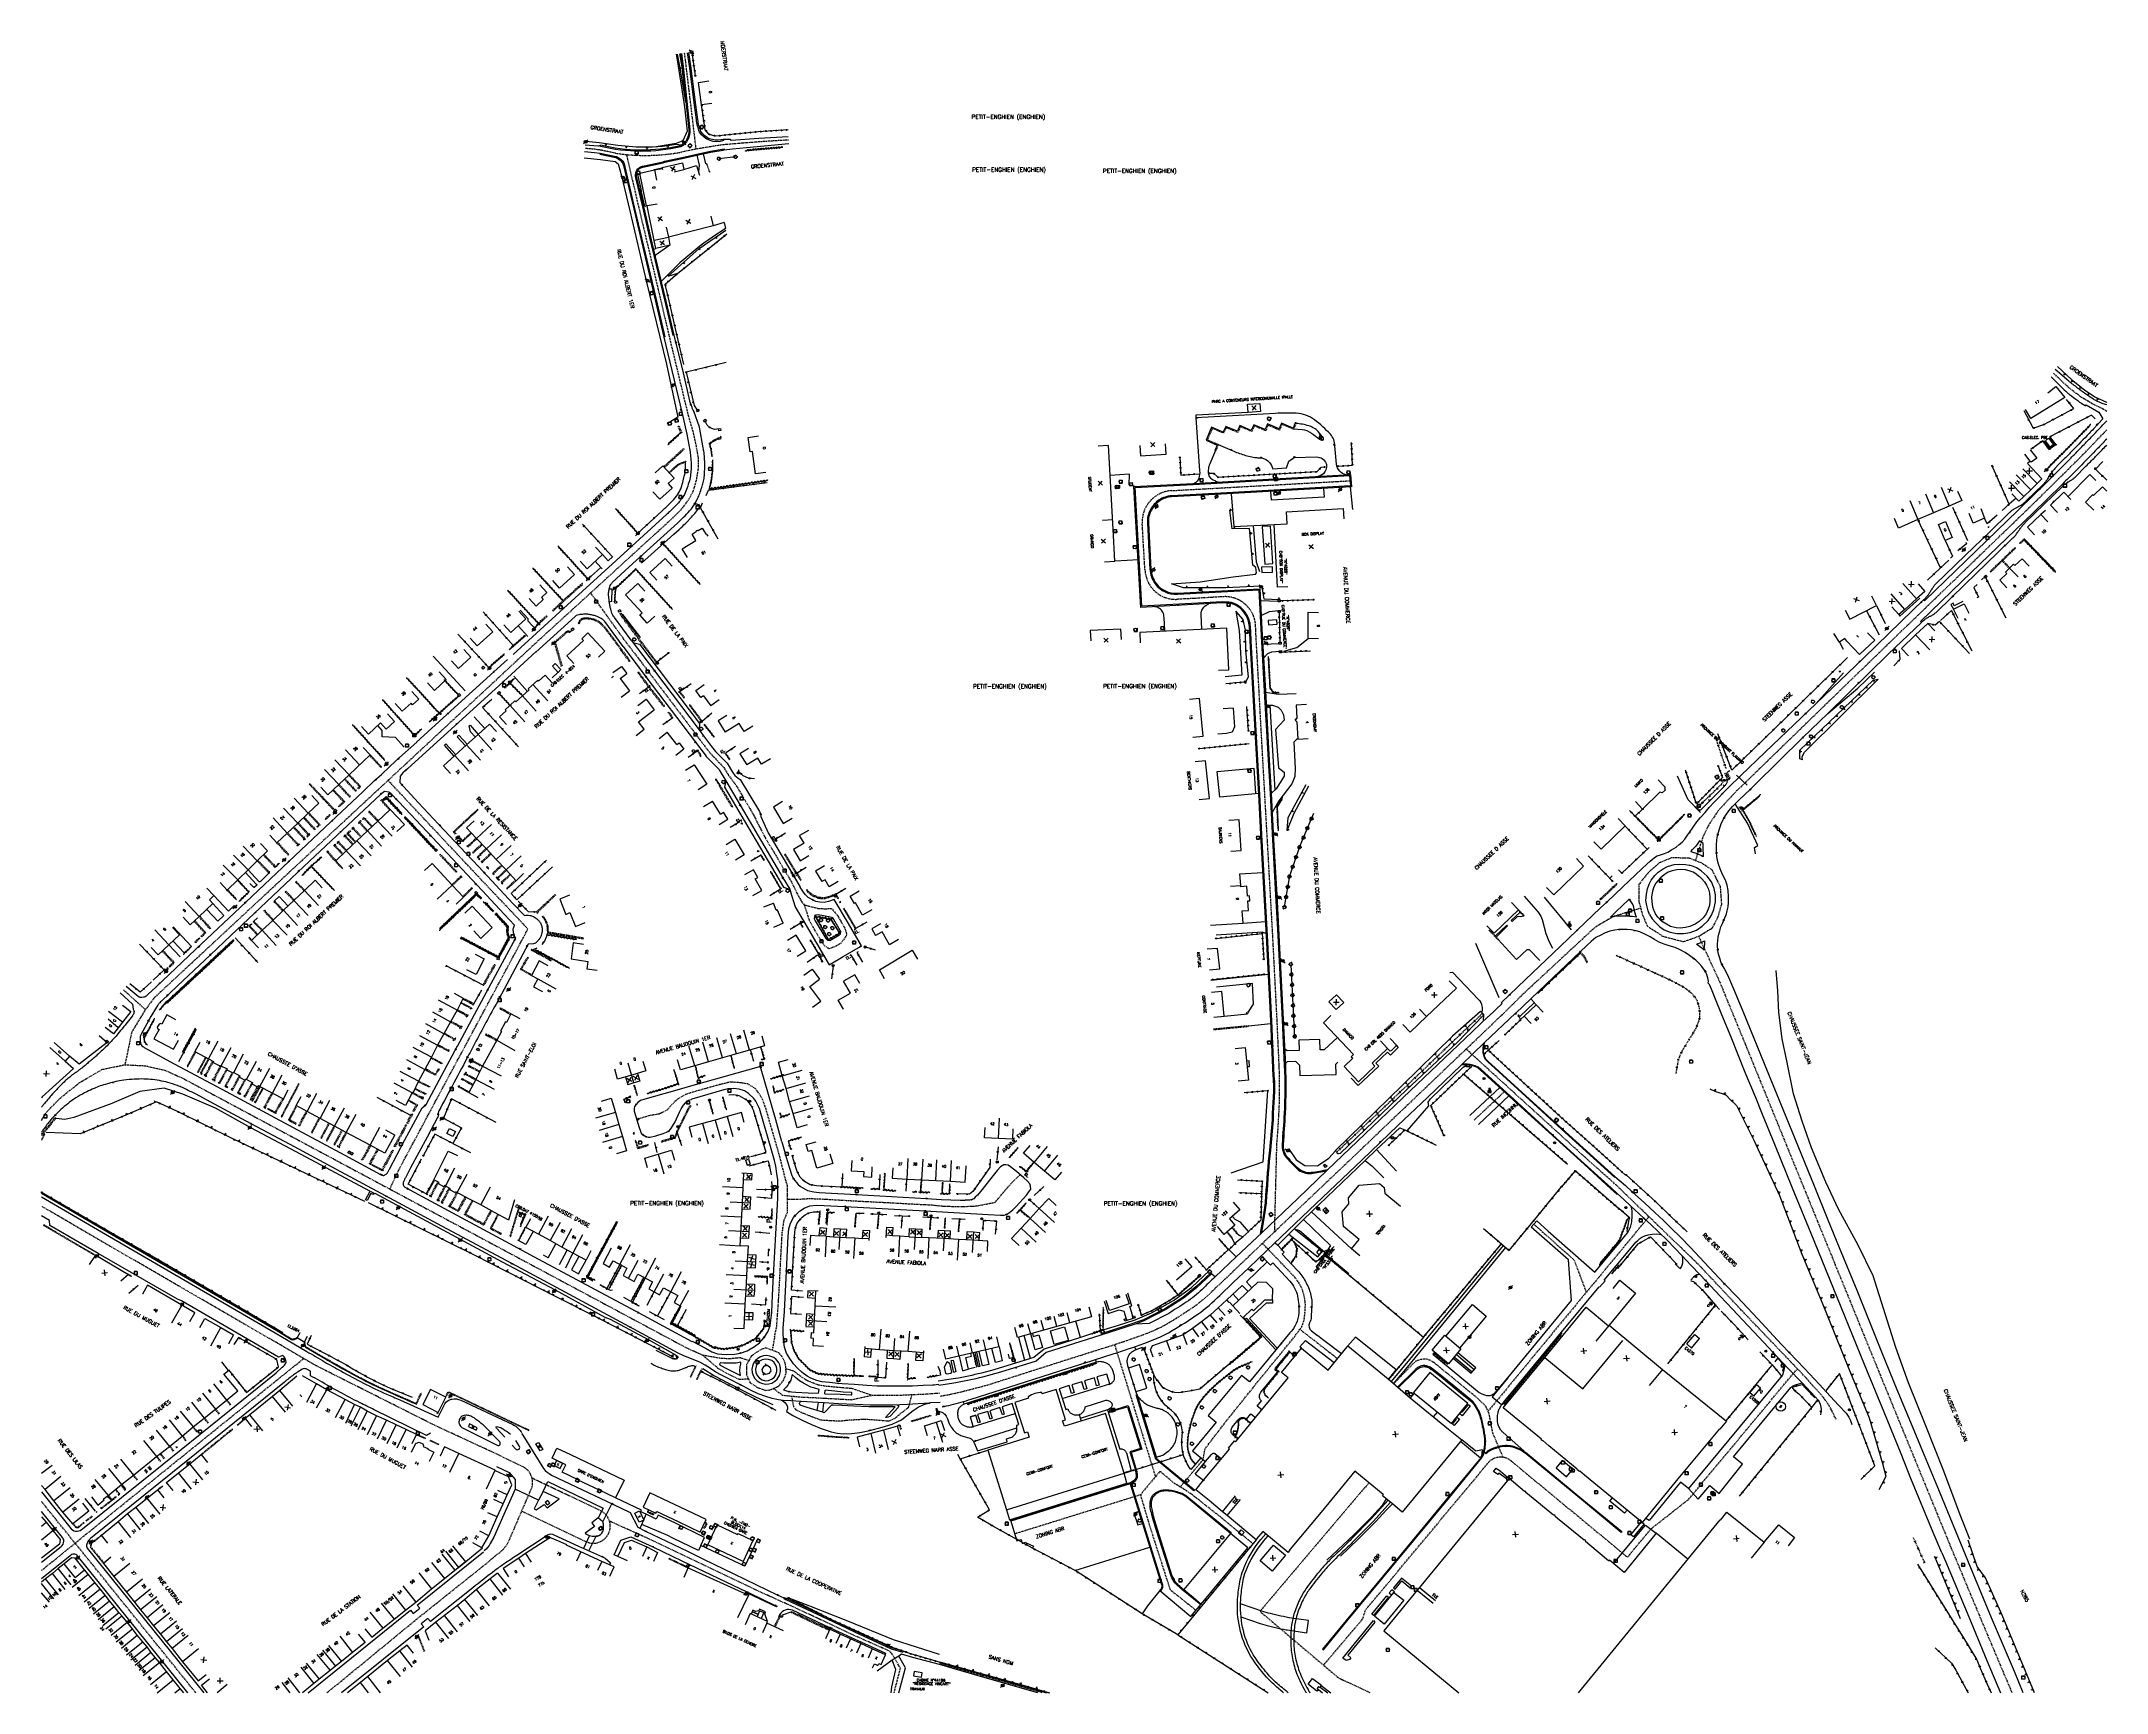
# Model space of a CAD drawing. Header units: millimetres. Extents: x 127000 to 128000, y 154000 to 154800.
import ezdxf
from ezdxf.enums import TextEntityAlignment as Align

# ---------------------------------------------------------------- set-up
doc = ezdxf.new("R2010")
doc.units = ezdxf.units.MM
doc.linetypes.add('DASHED', pattern=[0.75, 0.5, -0.25])
doc.layers.get('0').update_dxf_attribs({"linetype": 'CONTINUOUS'})
for name, color, linetype in [('W0001', 6, 'DASHED'), ('W0008', 7, 'CONTINUOUS'), ('W0100', 7, 'CONTINUOUS'), ('W0105', 7, 'CONTINUOUS'), ('W0112', 1, 'DASHED'), ('W0120', 7, 'CONTINUOUS'), ('W0211', 2, 'CONTINUOUS'), ('W0220', 5, 'DASHED'), ('W0300', 7, 'CONTINUOUS'), ('W0302', 3, 'CONTINUOUS'), ('W0310', 3, 'CONTINUOUS'), ('W0322', 7, 'CONTINUOUS'), ('W0330', 7, 'CONTINUOUS'), ('W0334', 7, 'CONTINUOUS'), ('W0400', 7, 'CONTINUOUS'), ('W0420', 7, 'CONTINUOUS'), ('W0430', 7, 'CONTINUOUS'), ('W0432', 7, 'CONTINUOUS'), ('W0469', 7, 'CONTINUOUS'), ('W0471', 7, 'CONTINUOUS'), ('W0700', 7, 'CONTINUOUS'), ('W0851', 7, 'CONTINUOUS'), ('W0980', 7, 'CONTINUOUS'), ('W0984', 7, 'CONTINUOUS'), ('W0989', 7, 'CONTINUOUS'), ('W0991', 7, 'CONTINUOUS'), ('W1102', 7, 'CONTINUOUS'), ('W1471', 7, 'CONTINUOUS')]:
    doc.layers.add(name, color=color, linetype=linetype)
doc.styles.get("Standard").update_dxf_attribs({"font": 'romans.shx', "width": 0.85})

# ---------------------------------------------------------------- blocks, each defined once
blk = doc.blocks.new('t322o')
at = {"color": 0, "linetype": 'Continuous'}
for radius in [0.25, 0.15]:
    blk.add_circle((0, 0), radius, dxfattribs=at)
blk = doc.blocks.new('T300')
for p, q in [((-0.8, 0.5), (-0.9, 0.3)), ((-0.9, 0.3), (-0.9, 0.2)), ((-0.9, 0.2), (-0.7, 0.1)), ((-0.7, 0.6), (-0.8, 0.5)), ((-0.8, -0.1), (-0.7, 0.1)), ((-0.6, 0.7), (-0.7, 0.6)), ((-0.7, 0.1), (-0.7, 0.1)), ((-0.5, 0.7), (-0.6, 0.7)), ((-0.3, 0.6), (-0.5, 0.7)), ((-0.3, 0.6), (-0.2, 0.7)), ((-0.2, 0.6), (-0.3, 0.6)), ((-0.2, 0.7), (-0.1, 0.8)), ((-0.1, 0.8), (0.1, 0.8)), ((0.1, 0.8), (0.2, 0.7)), ((0.2, 0.7), (0.3, 0.6)), ((0.3, 0.6), (0.4, 0.5)), ((0.5, 0.5), (0.3, 0.5)), ((0.4, 0.5), (0.4, 0.5)), ((0.6, 0.4), (0.5, 0.5)), ((0.6, 0.4), (0.7, 0.3)), ((0.7, 0.3), (0.7, 0.2)), ((0.7, 0.2), (0.7, 0.1)), ((0.7, 0.1), (0.7, -0.2)), ((-0.8, -0.2), (-0.8, -0.1)), ((-0.7, -0.3), (-0.8, -0.2)), ((-0.8, -0.2), (-0.8, -0.2)), ((-0.7, -0.4), (-0.7, -0.3)), ((-0.5, -0.5), (-0.7, -0.4)), ((-0.4, -0.5), (-0.5, -0.5)), ((-0.4, -0.5), (-0.3, -0.5)), ((-0.3, -0.5), (-0.3, -0.4)), ((-0.3, -0.6), (-0.3, -0.5)), ((-0.3, -0.5), (-0.3, -0.5)), ((-0.2, -0.7), (-0.3, -0.6)), ((-0.1, -0.8), (-0.2, -0.7)), ((0.1, -0.8), (-0.1, -0.8)), ((0.2, -0.7), (0.1, -0.8)), ((0.3, -0.5), (0.2, -0.5)), ((0.3, -0.6), (0.2, -0.7)), ((0.2, -0.7), (0.2, -0.7)), ((0.5, -0.4), (0.3, -0.5)), ((0.3, -0.5), (0.3, -0.6)), ((0.3, -0.5), (0.3, -0.5)), ((0.6, -0.3), (0.5, -0.4)), ((0.7, -0.2), (0.6, -0.3)), ((0.6, -0.3), (0.6, -0.3))]:
    blk.add_line(p, q)
blk = doc.blocks.new('t310o')
at = {"color": 0, "linetype": 'Continuous'}
for centre, start, end in [((-0.5, 0.4), 216.8699, 323.1304), ((0.5, -0.4), 36.8699, 143.1303)]:
    blk.add_arc(centre, 0.625, start, end, dxfattribs=at)
blk = doc.blocks.new('t991o')
at = {"color": 0, "linetype": 'Continuous'}
for p, q in [((-1, 1), (1, -1)), ((-1, -1), (1, 1))]:
    blk.add_line(p, q, dxfattribs=at)
blk = doc.blocks.new('T400')
for p, q in [((-0.15, 0.3), (0.15, 0.3)), ((-0.15, -0.25), (-0.15, 0.3)), ((-0.15, 0.15), (0.15, 0.15)), ((-0.15, 0), (0.15, 0)), ((0.15, 0.3), (0.15, -0.25)), ((-0.15, -0.15), (0.15, -0.15)), ((-0.15, -0.25), (-0.15, -0.3)), ((-0.15, -0.3), (0.15, -0.3)), ((0.15, -0.3), (0.15, -0.25))]:
    blk.add_line(p, q)
blk = doc.blocks.new('T471')
for p, q in [((-0.333334, 0.333334), (-0.333334, -0.333334)), ((-0.333334, 0.333334), (0.333334, 0.333334)), ((-0.333334, 0), (0, 0)), ((0.500001, 0.500001), (1.000002, 1.000002)), ((-0.500001, -0.500001), (-1.000002, -1.000002)), ((-0.333334, -0.333334), (0.333334, -0.333334))]:
    blk.add_line(p, q)
blk.add_ellipse((0, 0), major_axis=(0.471405, 0.471405), ratio=1, start_param=5.4977871438, end_param=11.780972451)
blk = doc.blocks.new('T420')
for p, q in [((0.7, 0.7), (-0.8, 0.7)), ((-0.8, 0.7), (-0.8, -0.8)), ((0.7, 0.7), (0.7, -0.8)), ((0.7, -0.8), (-0.8, -0.8))]:
    blk.add_line(p, q)
blk.add_ellipse((0, 0), major_axis=(-0.53, 0.53), ratio=1, start_param=3.926991, end_param=10.210176)
blk = doc.blocks.new('t112o')
at = {"color": 0, "linetype": 'Continuous'}
for p, q in [((-0.5, 0.5), (0.5, 0.5)), ((-0.5, -0.5), (-0.5, 0.5)), ((0.5, 0.5), (0.5, -0.5)), ((0.5, -0.5), (-0.5, -0.5))]:
    blk.add_line(p, q, dxfattribs=at)
blk = doc.blocks.new('t211o')
at = {"color": 0, "linetype": 'Continuous'}
for p, q in [((-0.3, 0.5), (-0.3, 0)), ((0, 1), (0, 0)), ((0.3, 0.5), (0.3, 0))]:
    blk.add_line(p, q, dxfattribs=at)
blk = doc.blocks.new('t330o')
at = {"color": 0, "linetype": 'Continuous'}
for p, q in [((0.25, -0.25), (-0.25, 0.25)), ((-0.25, -0.25), (0.25, 0.25)), ((-0.25, 0.25), (-0.25, -0.25)), ((0.25, 0.25), (-0.25, 0.25)), ((0.25, -0.25), (0.25, 0.25)), ((-0.25, -0.25), (0.25, -0.25)), ((-0.25, -0.25), (-0.25, -0.25))]:
    blk.add_line(p, q, dxfattribs=at)
blk = doc.blocks.new('T851')
for p, q in [((-0.2, -0.1), (0, 0.3)), ((0, 0.3), (0.2, -0.1)), ((-0.2, -0.1), (0.2, -0.1))]:
    blk.add_line(p, q)
for major_axis in [(-0.106, 0.106), (-0.0354, 0.0354), (-0.0236, 0.0236)]:
    blk.add_ellipse((0, 0), major_axis=major_axis, ratio=1, start_param=3.926991, end_param=10.210176)
blk = doc.blocks.new('t220o')
at = {"color": 0, "linetype": 'Continuous'}
for p, q in [((-0.25, 0.25), (0.25, 0.25)), ((-0.25, -0.25), (0.25, -0.25))]:
    blk.add_line(p, q, dxfattribs=at)
blk = doc.blocks.new('T1471')
at = {"color": 0, "linetype": 'Continuous', "flags": 128}
blk.add_lwpolyline([(-0.75, -0.5), (-0.75, 0.5), (0.75, 0.5), (0.75, -0.5), (-0.75, -0.5)], dxfattribs=at)
blk = doc.blocks.new('T469')
at = {"color": 0, "linetype": 'Continuous', "flags": 128}
for points in [[(-0.4, 0.4), (0.4, -0.4)], [(-0.4, -0.4), (0.4, 0.4)]]:
    blk.add_lwpolyline(points, dxfattribs=at)
at = {"color": 0, "linetype": 'Continuous'}
blk.add_circle((0, 0), 0.5, dxfattribs=at)
blk = doc.blocks.new('T430')
at = {"flags": 128}
for points in [[(0.8, 0.8), (-0.8, 0.8)], [(-0.8, 0.8), (-0.8, 0)], [(0.8, 0.8), (-0.8, 0)], [(-0.8, 0), (0.8, 0)], [(-0.4, 2.1), (0.4, 2.1)], [(-0.4, 2.1), (-0.4, 1.3)], [(-0.4, 1.7), (0, 1.7)], [(-0.4, 1.3), (0.4, 1.3)], [(0.8, 0), (0.8, 0.8)]]:
    blk.add_lwpolyline(points, dxfattribs=at)
blk = doc.blocks.new('T432')
at = {"flags": 128}
for points in [[(0.8, 0.8), (-0.8, 0.8)], [(-0.8, 0.8), (-0.8, 0)], [(0.8, 0.8), (-0.8, 0)], [(-0.8, 0), (0.8, 0)], [(-0.4, 2.1), (0.4, 2.1)], [(-0.4, 2.1), (-0.4, 1.3)], [(-0.4, 1.3), (0.4, 1.3)], [(0, 1.7), (0.4, 1.7)], [(0.4, 1.3), (0.4, 1.7)], [(0.8, 0), (0.8, 0.8)]]:
    blk.add_lwpolyline(points, dxfattribs=at)

msp = doc.modelspace()

# ---------------------------------------------------------------- linework, layer by layer
for p, q in [((127623.8, 154214.8), (127617.1, 154206.1)), ((127619.6, 154213.4), (127623.8, 154214.8))]:
    msp.add_line(p, q)
msp.add_solid([(127619.7, 154213.2), (127619.6, 154213.5), (127618.9, 154213.1)])
at = {"layer": 'W0001'}
for p, q in [((127693.7, 154277.3), (127708.5, 154291.2)), ((127766, 154215.6), (127778.4, 154230.5)), ((127355, 154172.5), (127353.8, 154165.8)), ((127338.6, 154162.2), (127342.6, 154160.9)), ((127364.3, 154155.7), (127360.5, 154156.8)), ((127337.6, 154151.8), (127342.3, 154152)), ((127358.7, 154144.1), (127354.3, 154147.3))]:
    msp.add_line(p, q, dxfattribs=at)
for points in [[(127317, 154747.5), (127312.2, 154787.6), (127311.4, 154794)], [(127283.2, 154744.9), (127289.2, 154719.2), (127298.5, 154680), (127303.9, 154656.9)], [(127283.5, 154508.1), (127289.7, 154500), (127298.7, 154488.1), (127305.3, 154479.4), (127312.2, 154470.3), (127319.9, 154460), (127323.6, 154455.2), (127327.2, 154451.4), (127330.4, 154448), (127332.7, 154444.2), (127336.5, 154439.1), (127339.4, 154434.2), (127343, 154428.2), (127345.3, 154424.1), (127347.5, 154419.6), (127350.6, 154413.7), (127353.7, 154408.6), (127356.6, 154403.7), (127361.9, 154394.7), (127363.8, 154391.4), (127365.8, 154387.2), (127368, 154383.1), (127369.4, 154381.5), (127376, 154379.8), (127379.6, 154379.6), (127382.6, 154379.8), (127385.2, 154376.7), (127387.6, 154372.7), (127389.2, 154369.8), (127389.9, 154366.9), (127387.2, 154363), (127384.7, 154361.5), (127381.4, 154360.2), (127379, 154361.8), (127377.9, 154363.6), (127375.9, 154366.8), (127373.6, 154370.8), (127372.1, 154373.4), (127369.4, 154381.5)], [(127826.9, 154442.6), (127819.3, 154435.2), (127811.9, 154427.1), (127807, 154419.8), (127804.5, 154414.5), (127800.8, 154402.9)], [(127797.9, 154404.1), (127789.3, 154404.3), (127783.3, 154401.8), (127778.3, 154397.4), (127773.5, 154391.5), (127773.5, 154383.2), (127775.2, 154376.7), (127777.6, 154371.2), (127785.1, 154366.3), (127795.1, 154363.7), (127802.4, 154366.3), (127809.1, 154370.4), (127811.8, 154375.6), (127813.6, 154381.9), (127813, 154390.3), (127809, 154398.4), (127803.7, 154401.8), (127797.9, 154404.1)], [(127774.4, 154379.9), (127761.2, 154375.9), (127752.2, 154370.6), (127717.7, 154338.6), (127707.2, 154328.2)], [(127802.4, 154366.3), (127807.7, 154354.8), (127812.6, 154344.2), (127825.2, 154313.5), (127840.9, 154275), (127868.6, 154207.1), (127890.1, 154154.4), (127924.7, 154070)], [(127355, 154172.5), (127356, 154177.5), (127356.9, 154189.9), (127357.4, 154198.7), (127357.9, 154208.8), (127358.2, 154214.3), (127358.7, 154222.9), (127359.6, 154228.9), (127361.2, 154232.6), (127361.3, 154245.4), (127360.5, 154247.7), (127359.4, 154252.1), (127357.5, 154259.5), (127356.1, 154264.5), (127352.9, 154275.4), (127350.6, 154283.4), (127349.2, 154287.2), (127347.7, 154289.8), (127345.6, 154292.6), (127342, 154294.8), (127338.1, 154295.4), (127333.6, 154295.7), (127328.8, 154294.6), (127321.7, 154292.6), (127315.3, 154290.8), (127311.9, 154289.7), (127308.2, 154287.6), (127305.4, 154285), (127302.9, 154282.1), (127299.1, 154280.2), (127294.6, 154279.5), (127288.2, 154277.6)], [(127361.3, 154239), (127367.4, 154239), (127369.3, 154239.2), (127372.6, 154239.3), (127379.7, 154239), (127386.1, 154238.6), (127398.8, 154237.9), (127411.1, 154237.3), (127419.4, 154236.8), (127431.1, 154236.2), (127437, 154235.6), (127445.9, 154235.4), (127452.4, 154235.7), (127456.3, 154236.4), (127461.8, 154237.5), (127466.7, 154243.4), (127470.1, 154247.2), (127473.9, 154250.9)], [(127869, 154132.3), (127865.8, 154138.8), (127862.9, 154142.9), (127854.3, 154152.6), (127822.9, 154185.5), (127802.3, 154207.4), (127762.3, 154246)], [(127338.6, 154162.2), (127333.7, 154161.7), (127329.2, 154161.8), (127320.1, 154163.4), (127313.1, 154166.6)], [(127355.9, 154148), (127357, 154148.6), (127359.2, 154151.1), (127360.6, 154154.7), (127360.3, 154158.9), (127359.8, 154160.5), (127358.2, 154163.3), (127357, 154164.6), (127350.7, 154167), (127348.7, 154166.3), (127346.2, 154164.8), (127343.7, 154163), (127341.4, 154158.9), (127341.4, 154154), (127343.1, 154150.1), (127347, 154147.7), (127350.8, 154146.4), (127352.7, 154146.6), (127355.9, 154148)], [(127337.6, 154151.8), (127331.9, 154154.6), (127327.5, 154157.1), (127320.1, 154163.4)], [(127434.8, 154145), (127428.2, 154144.5), (127414.7, 154143.9), (127401.9, 154144), (127392.3, 154147.3), (127387.9, 154147.6), (127379.5, 154148.4), (127376.1, 154149), (127370.9, 154151), (127367.3, 154153.4), (127364.3, 154155.7)], [(127358.7, 154144.1), (127367.7, 154143.2), (127374.4, 154142.9), (127379.6, 154142.6), (127386.7, 154142.2), (127392.1, 154141.9), (127401.9, 154144)], [(127363.2, 154143.7), (127364.1, 154138.6), (127365.3, 154137), (127368.3, 154135.6), (127371.7, 154134.2), (127377.3, 154132.1), (127386.4, 154131.6), (127391.3, 154132.1), (127398.7, 154132.5), (127405.5, 154132), (127410.5, 154131.6), (127413.3, 154133), (127416.1, 154135.3), (127419.9, 154138.3), (127421.5, 154144.2)]]:
    msp.add_lwpolyline(points, dxfattribs=at)
for points in [[(127361.7, 154751.9, 0.007991), (127330.4, 154749.6, 0.019862), (127310.1, 154746.1, -0.083668), (127278, 154745.5, 0.011204), (127277.7, 154745.6), (127270.7, 154747), (127267.9, 154747.4), (127263.2, 154747.8)], [(127597.1, 154223.2), (127598.2, 154265.8, 0.007333), (127599.2, 154280.6, 0.024583), (127599.3, 154303.7), (127598.3, 154325.8), (127596.2, 154366.6), (127593.6, 154412.9), (127591.1, 154457.2), (127588, 154513.7), (127587.9, 154516.4, 0.434401), (127571.6, 154530.7), (127558.2, 154529.9), (127550.2, 154529.5, -0.257329), (127537.3, 154535.4, -0.146468), (127534.3, 154543.9), (127533, 154566.1, -0.144999), (127534.8, 154574.2, -0.121712), (127539.9, 154579.7, -0.133002), (127547, 154582.1), (127633.7, 154586.9)]]:
    msp.add_lwpolyline(points, format="xyb", dxfattribs=at)
at = {"layer": 'W0001', "flags": 128}
for points in [[(127303.9, 154656.9), (127313, 154619), (127315.3, 154611.1), (127316.9, 154604), (127318, 154597.6), (127317.9, 154592.6), (127317, 154587), (127315.3, 154581.3), (127313.3, 154577.7), (127309.5, 154572.7), (127304.4, 154567.7), (127296.5, 154560.5), (127241.5, 154510.3), (127054.5, 154336.4), (127050.2, 154330.6), (127043.7, 154320), (127040.4, 154304.1)], [(128000, 154620.4), (127999.2, 154621.1), (127993, 154624.2), (127987.5, 154627.5), (127981.6, 154632), (127974.1, 154639.1)], [(127826.9, 154442.6), (127871.9, 154486.3), (127964.2, 154575.5), (127987.2, 154598.2), (128000, 154611.5)], [(127283.5, 154508.1), (127275.9, 154518.6), (127265.9, 154532.6)], [(127168.7, 154243.9), (127173.7, 154254.5), (127233.2, 154365.4), (127235.5, 154369.8), (127231.8, 154373.8), (127213.5, 154393.1), (127167.8, 154441.8)], [(127039.7, 154340.4), (127050.3, 154330.8)], [(127762.3, 154246), (127747.1, 154259.5), (127735.3, 154270.3), (127716.5, 154287.4), (127689.8, 154311.7)], [(127000, 154277.1), (127002.2, 154280.9), (127009, 154287.9), (127018.4, 154295.4), (127029.6, 154301.9), (127040.4, 154304.1), (127050.3, 154303.6), (127060.1, 154301.3), (127068.5, 154297.5), (127076.9, 154293), (127313.1, 154166.6)], [(127223.3, 154114.2), (127190.3, 154129.5), (127133.6, 154158), (127127, 154161.8), (127115, 154168.8), (127018.4, 154224.8), (127000, 154235.6)], [(127722.6, 154226.9), (127742.1, 154209.6), (127748, 154193.9)], [(127551.4, 154099.6), (127562.5, 154112.9), (127563.4, 154118.1), (127572.4, 154129.9), (127587.5, 154148.8), (127606.8, 154172.5), (127610.3, 154177.3), (127611.4, 154180.5), (127611.8, 154183.9), (127612, 154188.1), (127611.7, 154190.8), (127611, 154194), (127609.2, 154198), (127606.7, 154201.4), (127603, 154205.3), (127591.2, 154217.6)], [(127766, 154215.6), (127738.5, 154182.4), (127700.4, 154136.2)], [(127609.3, 154176), (127627.6, 154161.8)], [(127519.6, 154168.5), (127539.4, 154104.6)], [(127000, 154059.2), (127011.6, 154068.6), (127016.3, 154072.4), (127021.9, 154077), (127064.2, 154111.2), (127115.6, 154152.7), (127119.3, 154155.7), (127127, 154161.8), (127127, 154161.8)], [(127707.7, 154114.1), (127702.8, 154125.6), (127701, 154134.9), (127699.4, 154138.7), (127695.3, 154142.6), (127675.7, 154158.7), (127672.9, 154160.8), (127670.9, 154161.5), (127667.8, 154161.4), (127665.2, 154160.4), (127654.7, 154149.6)], [(127586.6, 154072.1), (127570.1, 154085.7), (127556.1, 154096.7), (127548.7, 154101.3), (127541.6, 154107.2), (127532.1, 154095.8), (127536.7, 154080.3), (127546.5, 154049.9), (127559.1, 154039.9)], [(127532.1, 154095.8), (127471.3, 154076.9)], [(127642.8, 154101.7), (127590, 154039.4), (127617.1, 154016.4), (127628, 154007.2), (127643.4, 154000)], [(127074.7, 154000), (127019.8, 154068.1), (127016.3, 154072.4), (127012.4, 154077.2), (127000, 154092.6)], [(127412.8, 154000), (127412.9, 154000.1), (127415.9, 154011.8), (127413.2, 154016.6), (127411.1, 154019.9), (127403, 154023.5), (127392.9, 154028), (127382.5, 154032.9), (127364.3, 154041.4), (127345.5, 154049.9), (127343.1, 154051.1), (127311.3, 154066.3), (127297.1, 154073.1), (127275, 154083.1)], [(127924.7, 154070), (127940.8, 154031.5), (127954.1, 154000)], [(127138.1, 154000), (127142.8, 154003.7), (127182, 154035.9), (127216.8, 154063.7), (127216.8, 154063.7)], [(127484.6, 154000), (127435.1, 154014.1)]]:
    msp.add_lwpolyline(points, dxfattribs=at)
for points in [[(127707.1, 154328.2), (127696.1, 154317.6), (127684.7, 154306.8), (127668.4, 154291.2), (127654.1, 154277.6), (127636.8, 154261), (127611.1, 154236.6), (127590.6, 154217), (127581.9, 154208.7), (127574.4, 154201.5), (127567.7, 154195.2, -0.051498), (127557.6, 154186.6, -0.013521), (127547.3, 154179.9, -0.05324), (127532.5, 154172.9, -0.006405), (127518.2, 154168), (127507.6, 154164.7), (127491.9, 154159.7), (127471.2, 154153.1), (127458.1, 154148.9), (127450.1, 154146.8, -0.021271), (127434.9, 154143.4)], [(127620.7, 154013.3), (127639.7, 154035.6), (127641.1, 154040), (127700.7, 154111.5, -0.412732), (127711.3, 154112.5), (127768, 154065.6), (127779.3, 154079.3), (127797.6, 154093.7), (127826, 154127.8), (127849.8, 154156.5)], [(127216.8, 154063.9), (127222.2, 154068.2, 0.12406), (127226.5, 154073.9), (127237.1, 154098.5, 0.421266), (127232.5, 154109.7), (127223.5, 154114)], [(127232.6, 154087.9), (127263.6, 154073.2, 1), (127270.7, 154088.1), (127237.5, 154103.9)]]:
    msp.add_lwpolyline(points, format="xyb", dxfattribs=at)
at = {"layer": 'W0008'}
for p, q in [((127798.6, 154407.3), (127799.5, 154408.4)), ((127382.1, 154375.6), (127376.1, 154376.7)), ((127768.7, 154384.3), (127767.6, 154383.2)), ((127805.1, 154359.8), (127805.1, 154360.9)), ((127314.9, 154287.4), (127314.5, 154287.3)), ((127691.7, 154279.5), (127706.3, 154293.2)), ((127695.8, 154275.1), (127710.7, 154289.2)), ((127358.5, 154266.8), (127355.5, 154277.4)), ((127447.7, 154238.5), (127447.3, 154238.5)), ((127328.5, 154159), (127328.7, 154159.6)), ((127357.1, 154153.1), (127357.3, 154153.6)), ((127376.3, 154145), (127376.5, 154146.9)), ((127379.3, 154144.8), (127379.4, 154146.5))]:
    msp.add_line(p, q, dxfattribs=at)
for points in [[(127309.9, 154793.8), (127310.7, 154787.5), (127314, 154756.9, -0.290066), (127309.6, 154748.6, -0.117387), (127270.7, 154748.8), (127270.6, 154749.2), (127269.5, 154749), (127263.3, 154749.4)], [(127361.6, 154753.5), (127347.3, 154752.7), (127334, 154751.7), (127333.6, 154752.2), (127330.1, 154752.1), (127330.2, 154751.6, -0.341843), (127318.6, 154755.7, -0.052754), (127317.1, 154761.7), (127316.2, 154768.8), (127313.7, 154787.8), (127312.8, 154794.2)], [(127263, 154746.3), (127267.8, 154745.9), (127270.5, 154745.5), (127277.4, 154744.1, -0.328996), (127282.5, 154738.9), (127283.2, 154735.6), (127287.2, 154718.7), (127296.5, 154679.5), (127301.9, 154656.6), (127301.4, 154656.5)], [(127306.4, 154657.4), (127305.9, 154657.3), (127302, 154673.8), (127296.7, 154695.9), (127294.4, 154705.4), (127291.1, 154719.6), (127287.8, 154733.6, -0.348049), (127290, 154738.9), (127291, 154739.2), (127301, 154741.4), (127301.7, 154741.7), (127311.6, 154743.8), (127317.3, 154745.1), (127324, 154746.5), (127330.5, 154747.6), (127330.6, 154747.1), (127334.6, 154747.7), (127341.3, 154748.2), (127361.8, 154750.2)], [(127330.5, 154711.9), (127331.2, 154709, 0.067518), (127300.2, 154683.5, 0.067518)], [(127301.4, 154656.5), (127310.2, 154619.5), (127312.4, 154609.5), (127313.9, 154601.7, -0.021585), (127314.3, 154598.7, -0.016929), (127314.6, 154594.9, -0.025281), (127314.6, 154593, -0.016147), (127314.3, 154590.1, -0.029918), (127313.7, 154586.9, -0.027248), (127312.6, 154583.5, -0.028067), (127311.3, 154580.3, -0.040192), (127310, 154578.3, -0.015497), (127308.4, 154576.2, -0.024312), (127307.2, 154574.9, -0.003972), (127304.5, 154572.3, -0.006464), (127302.8, 154570.7), (127278.2, 154548.2), (127254.7, 154526.8), (127228.4, 154502.8)], [(127285.5, 154509.7), (127277.5, 154520.6, -0.058353), (127276.5, 154522.2, -0.038713), (127275.6, 154524.7, -0.013302), (127275.2, 154526.5, -0.014224), (127274.9, 154528.1, -0.012104), (127274.8, 154529.5, -0.01086), (127274.6, 154531.2, -0.037998), (127274.6, 154532.6, -0.02857), (127274.9, 154534.5, -0.058678), (127275.6, 154536.6, -0.097489), (127276.4, 154537.6), (127284.6, 154545.2), (127291.4, 154551.3), (127307.9, 154566.3, 0.007629), (127308.9, 154567.3, 0.002743), (127311.6, 154569.9, 0.031264), (127314.5, 154573.1, 0.034623), (127316.6, 154576.2, 0.021605), (127317.7, 154578.3, 0.018977), (127318.7, 154580.7, 0.01551), (127319.7, 154583.7, 0.020159), (127320.4, 154586, 0.0208), (127320.9, 154588.7, 0.020745), (127321.1, 154591.5, 0.014283), (127321.2, 154594.7, 0.019542), (127321.1, 154596.9, 0.009819), (127320.8, 154600.6, 0.015875), (127320.4, 154602.8), (127318.6, 154612.8), (127315.8, 154620.6, -0.010431), (127315.3, 154621.7, -0.018549), (127315, 154622.4, -0.00147), (127314.4, 154623.9, -0.014631), (127314.4, 154624, -0.006978), (127314.1, 154625, -0.010422), (127313.9, 154625.6), (127310.8, 154639.1), (127306.4, 154657.4)], [(127973.1, 154637.3, 0.006828), (127976, 154634.3, 0.010908), (127977.9, 154632.4, 0.000657), (127981, 154629.5, 0.006128), (127981.4, 154629.2, 0.01561), (127982, 154628.7, 0.002413), (127986, 154625.7, 0.021752), (127987.2, 154624.8, 0.010599), (127989.8, 154623.2), (127990, 154623.7), (127996.2, 154620.1), (127998.2, 154616.9), (127993.6, 154612, -0.002323), (127991.5, 154609.8, -0.000038), (127983.5, 154601.6, -0.001535), (127983.3, 154601.4, -0.00461), (127979.6, 154597.6, 0.006523), (127976.9, 154595), (127974.9, 154592.8, 0.008087), (127974.1, 154591.9, 0.017543), (127973.7, 154591.5, 0.015244), (127973.4, 154591.2, 0.00526), (127972.7, 154590, 0.001181), (127972.2, 154589.2, 0.002545), (127971.9, 154588.9, 0.013961), (127971.6, 154588.3, -0.011713), (127971.1, 154587.5, -0.010742), (127970.8, 154587, -0.008119), (127970.4, 154586.4, -0.016033), (127969.7, 154585.6, -0.02613), (127969.3, 154585.1), (127961, 154577.1, -0.002229), (127960.3, 154576.4, -0.002112), (127959.5, 154575.7, -0.031239), (127958.8, 154575.1, -0.036142), (127958.1, 154574.7, -0.001079), (127957.5, 154574.4, -0.000567), (127956.4, 154573.8, -0.000848), (127955.7, 154573.4, 0.00109), (127955.1, 154573.1, 0.029085), (127954.3, 154572.6, 0.043707), (127953.8, 154572.3, 0.000118), (127953.3, 154571.8, -0.000104), (127952.8, 154571.3), (127943.4, 154562.2), (127931.6, 154550.8), (127917.3, 154537, 0.024247), (127916.7, 154536.4, 0.025612), (127916.2, 154535.7, 0.005496), (127915.8, 154535.1, 0.006445), (127915.4, 154534.6, 0.000158), (127915.1, 154534, 0.000149), (127914.7, 154533.4, 0.00099), (127914.3, 154532.8, -0.000721), (127913.9, 154532.1, -0.025381), (127913.1, 154531, -0.036693), (127912.5, 154530.3, -0.000507), (127911.9, 154529.7, 0.000512), (127911.3, 154529.2), (127900.5, 154518.7), (127882.4, 154501.2), (127859.3, 154479.1), (127852.2, 154472.2), (127834.6, 154455.4), (127822.9, 154444.2)], [(128000, 154623.7, -0.049926), (127997.8, 154624.3, -0.015862), (127995.2, 154625.5, -0.024299), (127993.6, 154626.4, -0.009211), (127990.4, 154628.5, -0.012385), (127988.2, 154630.1, -0.005833), (127983.7, 154633.5, -0.012675), (127981.7, 154635.1), (127975.1, 154640.8)], [(127911.3, 154529.2), (127911.7, 154528.8), (127956.9, 154572.5), (127964.7, 154580, 0.004862), (127968.7, 154583.9, 0.001962), (127978.5, 154593.7, 0.00042), (127982.6, 154597.8, 0.00071), (127985, 154600.3, 0.001474), (127987.9, 154603.3, 0.000905), (127992.7, 154608.2, 0.002797), (128000, 154615.9)], [(128000, 154607.1, -0.00321), (127995.4, 154602.3, -0.00249), (127987.9, 154594.6, -0.00122), (127980.8, 154587.5, -0.003244), (127978.1, 154584.8), (127964.4, 154571.4), (127930, 154538.2), (127909.9, 154518.7), (127910.3, 154518.3)], [(127300.4, 154572.2, 0.00695), (127301.9, 154573.6, 0.00695), (127303.4, 154575, 0.006934), (127304.8, 154576.4, 0.028072), (127307.5, 154579.4, 0.026772), (127309.3, 154582.5, 0.047366), (127310, 154584.4, 0.011373), (127310.9, 154587.6, 0.011741), (127311.6, 154590.8, 0.039301), (127311.8, 154592.6, 0.022519), (127311.8, 154595.9)], [(127829.7, 154439.7), (127852.9, 154462.5), (127864.9, 154474.2), (127894.4, 154503), (127910.3, 154518.3, -0.016366), (127910.8, 154518.8, -0.008912), (127911.7, 154519.5, -0.00979), (127912.3, 154520, -0.014181), (127912.8, 154520.3, -0.009065), (127913.4, 154520.7, -0.007673), (127914.1, 154521.1, -0.005131), (127914.7, 154521.4, 0.004253), (127915.3, 154521.7, 0.008707), (127916.1, 154522.2, 0.014753), (127916.6, 154522.5, 0.025181), (127917.1, 154522.9, 0.018576), (127917.7, 154523.4), (127931.3, 154536.7), (127947.2, 154552), (127954.6, 154559.2, 0.011696), (127955.4, 154559.9, 0.023341), (127955.8, 154560.4, 0.009822), (127956.1, 154560.8, 0.004661), (127956.7, 154561.7, 0.000763), (127957.2, 154562.4, -0.001356), (127957.5, 154562.8, -0.001472), (127957.7, 154563.1, -0.000445), (127958.2, 154563.9, -0.008596), (127959, 154564.9, -0.015219), (127959.5, 154565.5, -0.012247), (127960, 154566, -0.009171), (127960.6, 154566.7), (127965, 154571), (127978.7, 154584.3, -0.017033), (127979.3, 154584.9, -0.022905), (127979.8, 154585.3, -0.005935), (127980.2, 154585.5, -0.005927), (127980.6, 154585.8, -0.001228), (127981.3, 154586.2, -0.001568), (127981.8, 154586.5, -0.003972), (127982.2, 154586.8, 0.002619), (127982.8, 154587.2, 0.011077), (127983.5, 154587.6, 0.019342), (127983.9, 154587.9, 0.020726), (127984.3, 154588.3, 0.009781), (127985.2, 154589.1), (127989.4, 154593.4, -0.001686), (127993.7, 154597.7, 0.003755), (127995.6, 154599.6, 0.002432), (127995.6, 154599.6, 0.000016), (128000, 154604.2)], [(127290.5, 154547), (127306.2, 154561.1), (127308.7, 154563.3, 0.009224), (127310.4, 154564.8, 0.005431), (127313.1, 154567.5, 0.011613), (127313.5, 154567.9, 0.001651), (127315.9, 154570.5, 0.027013), (127317.8, 154572.9, 0.049132), (127318.7, 154574.3, 0.41022), (127318.4, 154575.2, 0.144224), (127316.2, 154575.5)], [(127046.8, 154337.1, 0.031678), (127047.4, 154336.9, 0.048236), (127047.9, 154336.8, 0.050418), (127049.4, 154336.9, 0.106217), (127050.2, 154337.1, 0.024801), (127051, 154337.7, 0.028506), (127051.7, 154338.2), (127055.4, 154341.7), (127074.6, 154359.9), (127099, 154382.9), (127119.7, 154402.5), (127140.1, 154421.7), (127155.6, 154436.3), (127161.3, 154441.7), (127164.6, 154444.7), (127168.9, 154448.7), (127173.4, 154452.9), (127181.7, 154460.3)], [(127201.5, 154313.1), (127216.6, 154341.4), (127229.6, 154365.5, -0.03441), (127229.1, 154366.4, -0.053117), (127228.8, 154367, -0.031593), (127228.6, 154368, -0.026357), (127228.4, 154369.4, -0.079655), (127228.5, 154370.3), (127229.1, 154371.7), (127221.7, 154379.5), (127215.6, 154386), (127191.7, 154411.5), (127176.1, 154428.2), (127169.1, 154435.5), (127168.2, 154436.1), (127166.1, 154436.4), (127164.2, 154435), (127153.6, 154425.1), (127145.6, 154417.6), (127127, 154400.1), (127103, 154377.3), (127091.6, 154366.6), (127081.8, 154357.3), (127065.9, 154342.3), (127058.1, 154334.9, 0.009486), (127057.3, 154334.1, 0.012946), (127056.8, 154333.6, 0.028764), (127056.3, 154332.9, 0.018561), (127055.7, 154331.9), (127053, 154327.5), (127049, 154320.4, 0.026861), (127048.4, 154319.3, 0.020955), (127047.8, 154317.8, 0.080421), (127047.7, 154316.9, 0.049927), (127047.8, 154315.4, 0.073241), (127048.3, 154313.8, 0.110894), (127049.1, 154312.9, 0.019157), (127050.3, 154312.1, 0.020913), (127051.5, 154311.4), (127064.2, 154304.6), (127087.4, 154292.2), (127106.8, 154281.8), (127124, 154272.6), (127146.9, 154260.3), (127164.1, 154251, 0.020659), (127164.5, 154250.8, 0.014494), (127165.2, 154250.6, 0.10975), (127165.7, 154250.5, 0.096123), (127166.3, 154250.7, 0.077159), (127166.9, 154251.1, 0.058913), (127167.5, 154251.8, 0.005314), (127168.2, 154253, 0.011887), (127168.5, 154253.6), (127176, 154267.7), (127184.3, 154283.3), (127186.3, 154284.8), (127201.5, 154313.3)], [(127311.1, 154163.1), (127308.3, 154164.5), (127286.8, 154176.1), (127249.4, 154196.2), (127232.3, 154205.4), (127191.7, 154227.1), (127164.5, 154241.7), (127145, 154252.2), (127120.4, 154265.4), (127101.6, 154275.4), (127083.7, 154285), (127074.5, 154290, 0.00702), (127072, 154291.2, 0.004623), (127068.3, 154293, 0.027636), (127065.8, 154294, 0.015086), (127061.2, 154295.5, 0.024102), (127057.1, 154296.4, 0.023112), (127052.7, 154297, 0.021459), (127048.5, 154297.2, 0.019343), (127043.7, 154297, 0.01544), (127038.7, 154296.4, 0.022028), (127035.1, 154295.7, 0.014672), (127031.8, 154294.8, 0.014496), (127028.4, 154293.8, 0.01449), (127025.5, 154292.6, 0.011948), (127021.9, 154291, 0.024098), (127017.7, 154288.7, 0.023412), (127013.6, 154285.9, 0.019185), (127010.2, 154283.1, 0.02042), (127007.1, 154280.2, 0.012914), (127004, 154276.8, 0.020189), (127002.2, 154274.5, 0.010568), (127000.3, 154271.9, 0.014528), (127000, 154271.4)], [(127232.5, 154125.5), (127233.1, 154124.7), (127243.1, 154108.6, 0.088927), (127246.9, 154105.4), (127276.6, 154091.3), (127285.1, 154087.3), (127288.7, 154080.1), (127292.5, 154078.2), (127312.8, 154068.5), (127320.5, 154064.7), (127335.3, 154057.6), (127356.6, 154047.3), (127359.5, 154045.9), (127359.5, 154045.6), (127360.4, 154045.1), (127383.1, 154034.4), (127393.6, 154029.5), (127411.5, 154021.3), (127417.1, 154019.7), (127417.3, 154020.1)], [(127227.9, 154119.8), (127229.6, 154118, 0.961624), (127231.3, 154119.6), (127229.6, 154122.1)], [(127220.3, 154109.6), (127226.4, 154106.6), (127229.4, 154103.2), (127229.3, 154098.5), (127223.3, 154084.9), (127219, 154075.3), (127217.3, 154072.2, -0.086366), (127214.4, 154068.7)], [(127245.2, 154076.5, -0.268319), (127248.1, 154076.5), (127260.1, 154071), (127271.6, 154065.8), (127272.9, 154065.1), (127275.5, 154062.9), (127275.1, 154062)], [(127408.7, 154018.4), (127408.9, 154019), (127402.3, 154022), (127392.2, 154026.5), (127381.8, 154031.4), (127363.7, 154039.9, 0.383651), (127357.4, 154037.7), (127356.9, 154036.8), (127357, 154036.7)]]:
    msp.add_lwpolyline(points, format="xyb", dxfattribs=at)
for points in [[(127304.3, 154700.9), (127297.2, 154696)], [(127239.3, 154514.8), (127235.7, 154518.9), (127235.7, 154520), (127231.8, 154524.2)], [(127281.6, 154506.6), (127292.7, 154491.9), (127316.6, 154460.3), (127321.3, 154454.1), (127321.9, 154453.3), (127322.6, 154452.6), (127325.5, 154449.7), (127327.6, 154447.6), (127327.9, 154447.3), (127328.2, 154446.9), (127331.3, 154441.6), (127338.3, 154429.8), (127359, 154394.6), (127362.3, 154389.1), (127362.7, 154387.9), (127364.7, 154381.1), (127365.1, 154380.2), (127369.1, 154373.5), (127381.4, 154352.5), (127388.2, 154356.5), (127396.6, 154361.4), (127397, 154361.6), (127390.7, 154372.5), (127383.9, 154384.1), (127381, 154383.1), (127379, 154382.7), (127376.9, 154382.8), (127374.9, 154383.2), (127373.6, 154383.8), (127371.3, 154385.1), (127369.8, 154386.5), (127368.6, 154388.1), (127367.4, 154390.1)], [(127285.5, 154509.7), (127296.8, 154494.8), (127318.4, 154466.2), (127320.5, 154463.4), (127324.5, 154458.2), (127326.4, 154455.8), (127328.5, 154453.7), (127332, 154450.1), (127334.6, 154445.8), (127335.8, 154444.2), (127337.4, 154442.9), (127338.3, 154442.3), (127347.6, 154426.8), (127348.2, 154425.5), (127348.3, 154424.3), (127351.9, 154416.4), (127363.3, 154397.1), (127367.4, 154390.1)], [(127286.4, 154508.5), (127289.5, 154507.8), (127318.6, 154469.3), (127318.4, 154466.2)], [(127175.6, 154457.9), (127171.4, 154462.5), (127164.9, 154462.9), (127165, 154465.9), (127162.8, 154468.3)], [(127210.1, 154462.8), (127207.8, 154465.3), (127207.1, 154468.2), (127207.5, 154468.5), (127211.4, 154464)], [(127199.9, 154453.6), (127195.1, 154458.8), (127195.8, 154459.5), (127200.6, 154454.2)], [(127205.3, 154458.5), (127201.2, 154462.9), (127202.1, 154463.7), (127206.1, 154459.3)], [(127331.3, 154441.5), (127330.8, 154438.5), (127359.3, 154390.1), (127361.2, 154389.4), (127361.8, 154389.1), (127362.2, 154388.6), (127362.6, 154388)], [(127700.6, 154327.4), (127707.2, 154333.7), (127706.8, 154334), (127710.9, 154338), (127718.5, 154345.3), (127735.4, 154361.4), (127743.6, 154369.2), (127754.9, 154380), (127757.9, 154382.8), (127765.7, 154390.3), (127774.9, 154398.9), (127777.3, 154401.3), (127778.9, 154402.7), (127779.9, 154403.5), (127781, 154404.4), (127782.4, 154405.2), (127783.9, 154405.8), (127785.9, 154406.4), (127787.5, 154407.1), (127789.2, 154408.1), (127791.5, 154409.5), (127793, 154410.7), (127794.4, 154411.9), (127795.7, 154413.4), (127797.1, 154415.2), (127798, 154416.5), (127799.7, 154419.1), (127801.6, 154421.7), (127803.3, 154423.9), (127805.5, 154426.3), (127807.5, 154428.6), (127809.9, 154431.2), (127812.3, 154433.7), (127813.9, 154435.4), (127817.7, 154439.2), (127822, 154443.3), (127822.9, 154444.2)], [(127929.3, 154072.2), (127919, 154097.4), (127910.9, 154116.8), (127907.6, 154125), (127898.6, 154146.6), (127891.2, 154164.9), (127879.1, 154194.7), (127870.7, 154215.5), (127865.2, 154228.9), (127858.5, 154245.3), (127849.1, 154268.2), (127836, 154300.2), (127823.9, 154329.8), (127819.5, 154340.7), (127816.6, 154347.5), (127814.7, 154350.9), (127813.8, 154352.4), (127813.7, 154352.7), (127813.2, 154353.9), (127812.6, 154355.7), (127812, 154357.6), (127811.7, 154359.2), (127811.7, 154359.9), (127811.6, 154361.3), (127811.5, 154362.7), (127811.7, 154364.2), (127811.9, 154365.8), (127812.2, 154367.3), (127812.6, 154368.9), (127813.2, 154370.8), (127813.9, 154372.5), (127814.6, 154374.1), (127815.6, 154376.4), (127815.9, 154377.2), (127816.3, 154378.7), (127816.7, 154380.5), (127816.9, 154382.7), (127816.9, 154385.6), (127816.7, 154388.5), (127816.2, 154391), (127815.4, 154393.4), (127814, 154396.3), (127812.9, 154398.9), (127812.1, 154401.2), (127811.6, 154403), (127811.3, 154405.1), (127811.1, 154406.7), (127811.1, 154408.2), (127811.1, 154410.5), (127811.3, 154413), (127811.6, 154414.9), (127811.7, 154415.6), (127812.5, 154418.3), (127813.4, 154420.8), (127814.2, 154422.6), (127814.8, 154423.6), (127815.6, 154425), (127817.1, 154427.1), (127818.8, 154429.1), (127822, 154432.3), (127827.4, 154437.4), (127829.7, 154439.7)], [(127798.6, 154407.3), (127799.6, 154407), (127801.2, 154406.5), (127802.2, 154406.1), (127803.1, 154405.8), (127804.1, 154405.2), (127804.8, 154404.9), (127804.8, 154406.4), (127804.6, 154407.9), (127804.6, 154409.5), (127804.6, 154410.5), (127804.6, 154411.3), (127803.8, 154411.9), (127802.9, 154412.5), (127801.8, 154411.1), (127801, 154410), (127800.4, 154409.3), (127799.5, 154408.3)], [(127778.7, 154376.8), (127778, 154378.7), (127777.3, 154381.2), (127776.9, 154383.7), (127777.1, 154386.7), (127777.7, 154389.3), (127778.5, 154391.6), (127779.5, 154393.4), (127781.2, 154395.7), (127782.8, 154397.3), (127785.2, 154399), (127787.4, 154400.1), (127790.5, 154401), (127793.3, 154401.3), (127796.1, 154401.1), (127797.9, 154400.8)], [(127778.7, 154376.8), (127779.9, 154374.8), (127781.5, 154372.9), (127783.6, 154370.9), (127785.8, 154369.5), (127788.7, 154368.3), (127791.9, 154367.7), (127795.1, 154367.6), (127798.3, 154368.2), (127801.3, 154369.3), (127804.2, 154371.2), (127807, 154373.9), (127808.7, 154376.6), (127809.8, 154379.2), (127810.5, 154383), (127810.5, 154386.3), (127809.9, 154389.4), (127808.6, 154392.6), (127806.5, 154395.4), (127803.7, 154398), (127801.3, 154399.5), (127799.9, 154400.1), (127797.9, 154400.8)], [(127093.2, 154381), (127090.5, 154378.4), (127083.5, 154386)], [(127119.3, 154381), (127115.1, 154385.5), (127112.9, 154383.4)], [(127083, 154382.2), (127088.3, 154376.3), (127085.4, 154373.6), (127080, 154379.2)], [(127376.1, 154376.7), (127375.1, 154376.6), (127374.3, 154375.9), (127374.2, 154374.7), (127374.7, 154373.8), (127379.8, 154365.2), (127380.6, 154364.4), (127381.7, 154364.3), (127382.6, 154364.8), (127386.1, 154366.8), (127386.9, 154367.5), (127387, 154368.6), (127386.8, 154369.1), (127383.7, 154374.4), (127383.1, 154375.2), (127382.1, 154375.6)], [(127768.7, 154384.3), (127768.9, 154384.2), (127769, 154384), (127770.6, 154381.5), (127770.8, 154380.5), (127771.1, 154379.1), (127771.5, 154377.6), (127771.8, 154376.6), (127772.1, 154375.7), (127772.1, 154375.5), (127770.4, 154375.8), (127769, 154375.9), (127768, 154376), (127766.5, 154376.1), (127764.7, 154376.1), (127763, 154376), (127761.6, 154375.8), (127760.5, 154375.6), (127759.9, 154375.5), (127759.8, 154375.6), (127761.9, 154377.7), (127766.2, 154381.9), (127767.6, 154383.2)], [(127920.2, 154067.8), (127916, 154077.6), (127905.2, 154103.7), (127900.5, 154115.6), (127892.2, 154135.9), (127882.8, 154158.9), (127871.4, 154186.7), (127856.9, 154222.3), (127847.9, 154244.3), (127839.3, 154265.5), (127833.4, 154280), (127830, 154288.5), (127825, 154300.4), (127818.2, 154317.5), (127813.6, 154328.3), (127810, 154337.5), (127808.6, 154340.7), (127807.7, 154343), (127807, 154343.6), (127807.2, 154344.5), (127806.8, 154346.2), (127806.2, 154348.1), (127805.8, 154349.1), (127805.7, 154349.3), (127804, 154351.6), (127802.6, 154353.2), (127801, 154354.7), (127799.9, 154355.6), (127798, 154357), (127795.9, 154358.4), (127793.4, 154359.7), (127791, 154360.8), (127788.1, 154361.7), (127785.8, 154362.5), (127783.3, 154363.5), (127781.1, 154364.7), (127778.9, 154366), (127776.4, 154367.4), (127774, 154368.4), (127772.1, 154368.9), (127771.4, 154369.1), (127769.8, 154369.4), (127767.8, 154369.6), (127765.5, 154369.6), (127763.9, 154369.6), (127761.8, 154369.3), (127759.4, 154368.7), (127757.2, 154367.9), (127755, 154366.9), (127752.7, 154365.7), (127750.4, 154363.8), (127748.3, 154361.8), (127745.1, 154358.7), (127732, 154346.3), (127721.4, 154336.2), (127713.8, 154328.9)], [(127805.1, 154359.8), (127805.1, 154359.6), (127803.9, 154360.6), (127802.9, 154361.3), (127801.6, 154362.4), (127801.7, 154362.6), (127802.6, 154362.9), (127803.9, 154363.5), (127805.2, 154364.1), (127805.2, 154362.8), (127805.1, 154360.9)], [(127355.5, 154277.4), (127348.2, 154303), (127348.1, 154303.3), (127330.4, 154298.3), (127321.2, 154295.6), (127318.8, 154295), (127305.3, 154291.1), (127292.2, 154287.4), (127290.1, 154286.8), (127288.7, 154285.8), (127287.9, 154284.9), (127287.2, 154283.8), (127286.9, 154282.9), (127287, 154281.6), (127289.4, 154273.7), (127290, 154272), (127290.4, 154271), (127291.3, 154270.1), (127292.6, 154269.3), (127293.7, 154269), (127294.8, 154269.1), (127297.4, 154269.7), (127301, 154270.8), (127302.7, 154271.5), (127303.7, 154271.9), (127304.7, 154273), (127305.6, 154274.4), (127306.8, 154276.5), (127308.9, 154281.1), (127309.8, 154282.8), (127310.8, 154284.5), (127311.8, 154285.7), (127312.4, 154286.2), (127313.3, 154286.9), (127314.5, 154287.3)], [(127315, 154170.2), (127321.8, 154166.6), (127324.6, 154165.1), (127327.4, 154164.1), (127331.5, 154163.7), (127335.5, 154164), (127338.5, 154164.5), (127341.7, 154165.6), (127345.2, 154167.6), (127347.6, 154169.4), (127349.9, 154172), (127351.7, 154174.8), (127352.8, 154177.7), (127353.2, 154180.2), (127353.6, 154184.1), (127354, 154192.5), (127354.5, 154202.1), (127356.2, 154233.6), (127356.5, 154239.3), (127356.6, 154242.9), (127356.6, 154244.9), (127356.5, 154248.3), (127356.1, 154251.4), (127355.5, 154254.9), (127354.9, 154257.8), (127353.6, 154262.3), (127347.6, 154282.9), (127345.9, 154286.4), (127344.9, 154287.8), (127342.4, 154290.2), (127340.4, 154291.4), (127337.8, 154292.2), (127335.1, 154292.6), (127332.7, 154292.4), (127330.4, 154291.9), (127314.9, 154287.4)], [(127358.5, 154266.8), (127361.1, 154257.7), (127362.3, 154253.6), (127363.3, 154250.5), (127364.2, 154248.8), (127366.3, 154246.2), (127367.6, 154245.1), (127370.9, 154243.2), (127373.9, 154242.5), (127376.5, 154242.2), (127394.7, 154241.2), (127428.5, 154239.3), (127435.8, 154238.9), (127440.3, 154238.7), (127444.9, 154238.5), (127447.3, 154238.5)], [(127434.5, 154149.3), (127431.9, 154149), (127426.9, 154148.7), (127421.8, 154148.5), (127415.8, 154148.4), (127410.7, 154148.4), (127404.7, 154148.5), (127399.6, 154148.7), (127393.6, 154149.2), (127387.7, 154149.6), (127385.7, 154149.8), (127381.5, 154150.2), (127377.8, 154150.6), (127375.5, 154151.2), (127372.6, 154152.3), (127370.8, 154153.3), (127368.3, 154155), (127366.1, 154157.1), (127364.1, 154159.3), (127362.3, 154161.9), (127360.8, 154164.5), (127359.8, 154167.4), (127359.4, 154169.8), (127359.1, 154173.5), (127359.2, 154176.5), (127359.7, 154184.6), (127360.7, 154204.2), (127361.5, 154221.1), (127361.9, 154224.7), (127362.7, 154227.4), (127364.1, 154230.1), (127364.8, 154231), (127367, 154233.2), (127369.3, 154234.7), (127372.1, 154235.8), (127375.1, 154236.1), (127378.9, 154236), (127385.5, 154235.6), (127389.1, 154235.4), (127427.9, 154233.3), (127458.4, 154231.6), (127464.3, 154231.3), (127466.1, 154231.3), (127467.3, 154231.6), (127468.8, 154232.6), (127470.3, 154233.8), (127472, 154235.5), (127476.9, 154241), (127478.1, 154242.5), (127479, 154243.8), (127478.9, 154245.3), (127478.6, 154246.4), (127477.3, 154247.8), (127475.7, 154249.3), (127472.1, 154252.4), (127469.2, 154254.7), (127468.1, 154255.4), (127467, 154255.6), (127466, 154255.6), (127465.1, 154255.2), (127464.4, 154254.6), (127462.7, 154252.9), (127461.4, 154251.3), (127454.8, 154242.9), (127453.3, 154241), (127452.1, 154239.9), (127451.4, 154239.2), (127450.5, 154238.8), (127449.4, 154238.5), (127447.7, 154238.5)], [(127761.8, 154250), (127767, 154245.6), (127770.2, 154242.5), (127776.2, 154237.2), (127781.2, 154232.5), (127785.4, 154228.6), (127789.1, 154225), (127793.6, 154220.6), (127798.4, 154215.6), (127805.3, 154208.3), (127812.4, 154200.8), (127814.9, 154198), (127821, 154191.7), (127831, 154181), (127842.6, 154168.6), (127846.3, 154164.7), (127853.6, 154157), (127861, 154149.2), (127864.4, 154145.5), (127870.2, 154139.3), (127873.8, 154135.3), (127875.1, 154133.5), (127876, 154131.8), (127876.6, 154129.9)], [(127762.9, 154241.7), (127766.2, 154238.8), (127769.4, 154235.8), (127773.6, 154231.9), (127776, 154229.7), (127779.3, 154226.7), (127783, 154223.1), (127787.3, 154219), (127790.8, 154215.4), (127794.5, 154211.6), (127798.6, 154207.1), (127803.2, 154202.4), (127805.8, 154199.6), (127812.9, 154192), (127819, 154185.5), (127823.7, 154180.6), (127829.2, 154174.8), (127836.2, 154167.2), (127838.4, 154164.9), (127845.6, 154157.2), (127852.5, 154150.1), (127858.8, 154143.3), (127860.3, 154141.7), (127860.8, 154140.8), (127861.3, 154139.7), (127861.6, 154138.3), (127861.7, 154137.1), (127861.6, 154136.2), (127861.6, 154135.6), (127861.4, 154134.6)], [(127767.5, 154222.1), (127768.3, 154223.1), (127769.4, 154225.5), (127770, 154228.1), (127770.3, 154230.8), (127770.3, 154233.2), (127770.1, 154234.5), (127769.7, 154235.4)], [(127238, 154223.4), (127234.5, 154217), (127230.6, 154219.2)], [(127772.1, 154218.3), (127772.9, 154219), (127773.9, 154219.9), (127774.9, 154220.6), (127776.4, 154221.3), (127778, 154221.8), (127779.9, 154222.1), (127782.2, 154222.2), (127784.2, 154221.9)], [(127260.2, 154211.3), (127256.7, 154204.7), (127260, 154202.8), (127263.7, 154209.5)], [(127793.5, 154205.3), (127794.1, 154206.2), (127794.5, 154207.1), (127794.7, 154208.1), (127794.8, 154209.2), (127794.8, 154210.2), (127794.6, 154211.4)], [(127803.2, 154202.5), (127802.2, 154202.4), (127801.5, 154202.3), (127800.8, 154201.9), (127800, 154201.3), (127798.6, 154199.8)], [(127435.2, 154140.6), (127430.4, 154140.3), (127429.9, 154140.2), (127429.9, 154140.2), (127424.5, 154139.9), (127419.4, 154139.5), (127415.6, 154139.4), (127412.2, 154139.3), (127408.3, 154139.2), (127401.2, 154139.3), (127394.1, 154139.6), (127386, 154139.9), (127378.9, 154140.4), (127376, 154140.6), (127367.8, 154141), (127362.9, 154141.3), (127359.1, 154141.5), (127356.8, 154141.9), (127353.8, 154142.5), (127350.8, 154143.4), (127347, 154144.8), (127343.3, 154146.5), (127339.7, 154148.4), (127338.5, 154149.1), (127332.8, 154152), (127329.2, 154153.8), (127326.5, 154155.3), (127323.9, 154157), (127321.3, 154158.6), (127318.7, 154160), (127311.1, 154163.1)], [(127328.5, 154159), (127328.5, 154158.8), (127328.6, 154158.6), (127332, 154156.8), (127335.6, 154155), (127338.4, 154153.6), (127338.2, 154155.8), (127338.3, 154157.8), (127338.6, 154159.3), (127338.7, 154160), (127336.3, 154159.6), (127333.4, 154159.5), (127330.4, 154159.6), (127329, 154159.8), (127328.8, 154159.7), (127328.7, 154159.6)], [(127357.3, 154153.6), (127357.8, 154155.6), (127357.8, 154157.1), (127357.5, 154158.7), (127356.8, 154160.1), (127355.8, 154161.3), (127354.6, 154162.3), (127352.7, 154163), (127351.2, 154163.3), (127349.6, 154163.1), (127348.1, 154162.7), (127346.8, 154161.9), (127345.7, 154160.8), (127344.8, 154159.5), (127344.3, 154158.2), (127344, 154156.6), (127344.1, 154155.1), (127344.6, 154153.6), (127345.4, 154152.2), (127346.5, 154151.1), (127347.8, 154150.2), (127349.2, 154149.7), (127350.8, 154149.4), (127352.2, 154149.5), (127353.7, 154149.9), (127355.1, 154150.8), (127356.2, 154151.9), (127357.1, 154153.1)], [(127842.7, 154153.4), (127843.2, 154153.9), (127844, 154157), (127844.3, 154158.6)], [(127376.5, 154146.9), (127374.5, 154147.4), (127372.6, 154148), (127370.7, 154148.9), (127368.9, 154149.9), (127367.1, 154151.1), (127365.1, 154152.6), (127363.5, 154154.1), (127363.2, 154152.8), (127362.8, 154151.4), (127362.1, 154150.2), (127361.4, 154148.9), (127360.5, 154147.9), (127359.7, 154147.1), (127359.3, 154146.6), (127360.7, 154146.2), (127362.1, 154145.8), (127363.2, 154145.7), (127365.3, 154145.6), (127371.3, 154145.2), (127376.3, 154145)], [(127379.3, 154144.8), (127386.7, 154144.5), (127392, 154144.2), (127392.3, 154144.2), (127392.3, 154144.4), (127392.4, 154145), (127392.3, 154145.2), (127392.2, 154145.3), (127388.1, 154145.6), (127384.1, 154146), (127379.4, 154146.5)], [(127852.6, 154149.9), (127849.6, 154149.1), (127848.6, 154148.8), (127847.7, 154148.3), (127847.5, 154148.1)], [(127358.1, 154141.7), (127359, 154141.3), (127359.9, 154140.6), (127360.7, 154139.6), (127361.2, 154138.4), (127361.2, 154137.5), (127360.8, 154136.1), (127363.8, 154134.3), (127368.3, 154131.9), (127372.8, 154129.8), (127377.5, 154127.9), (127382.3, 154126.4), (127385.3, 154125.7), (127388.3, 154125.4), (127392.3, 154125.5), (127396.3, 154126), (127401.1, 154127), (127407.1, 154128.6), (127411.9, 154130.1), (127414.7, 154131.3), (127416.5, 154132.2), (127419, 154134.3), (127422, 154136.6), (127424.5, 154138.3), (127427.3, 154139.6), (127428.8, 154140.1), (127430, 154140.2)], [(127414.5, 154139.3), (127414.7, 154139.2), (127414.9, 154138.9), (127415, 154138.6), (127414.8, 154138.1), (127414.6, 154137.9), (127411.3, 154134.2), (127410.7, 154133.7), (127410, 154133.4), (127409.2, 154133.2), (127408.6, 154133.2), (127413.4, 154138.4), (127406.7, 154138.4), (127400.6, 154138.4), (127393.3, 154138.7), (127387.5, 154139), (127383.1, 154139.3), (127382.5, 154139.3), (127378.9, 154135.6), (127378.3, 154135.8), (127375.6, 154136.6), (127370.7, 154138.1), (127367.9, 154139), (127367.5, 154139.2), (127367.2, 154139.7), (127367.1, 154139.9), (127367.1, 154140.2), (127367.2, 154140.5), (127367.4, 154140.8), (127367.6, 154141), (127367.8, 154141)], [(127279.1, 154065.9), (127277.3, 154066.8), (127280.6, 154073.8), (127285.4, 154075.5), (127296, 154070.7), (127310.1, 154063.9), (127341.9, 154048.7), (127342.6, 154048.4), (127342.3, 154047.2)], [(127411.5, 154000), (127411.7, 154002.8), (127413.7, 154011.2), (127411.9, 154015.7)], [(127415.1, 154000), (127418.3, 154012), (127415.2, 154017.7)]]:
    msp.add_lwpolyline(points, dxfattribs=at)
at = {"layer": 'W0008', "flags": 128}
for points in [[(127590.9, 154222.8), (127592.3, 154231.5, 0.024691), (127593.4, 154240.6, -0.010136), (127595.2, 154262.7, 0.010631), (127596.5, 154277.4, -0.013669), (127597, 154287.7, 0.0472), (127596.9, 154298.7), (127595.7, 154325.4), (127593.6, 154366.6), (127591.1, 154412.5), (127589.9, 154435), (127588.7, 154457.2), (127587.1, 154486.1), (127585.8, 154509.4, 0.001546), (127585.4, 154516.3, 0.127841), (127583.3, 154522.5, 0.096198), (127579.8, 154526.3, 0.129954), (127575, 154528.1), (127571.9, 154528.2), (127532.8, 154526.1), (127529.5, 154583.6), (127560.8, 154585.3), (127594.1, 154587.2), (127633.4, 154589.4), (127633.8, 154584.4), (127596.9, 154582.3), (127571.1, 154580.9), (127547.2, 154579.6, 0.133516), (127541.2, 154577.6, 0.1212), (127537, 154573, 0.146007), (127535.5, 154566.3), (127536.7, 154544.1, 0.146468), (127539.3, 154536.9, 0.257816), (127550, 154532), (127589.4, 154534.1), (127590.6, 154512), (127592.1, 154485), (127593.6, 154457.3), (127594.9, 154435.5), (127596.1, 154413.1), (127597.6, 154386.4), (127598.7, 154366.7), (127599.8, 154344.9), (127600.8, 154325.9), (127601.8, 154303.8, -0.024583), (127601.7, 154280.5, -0.007299), (127600.7, 154265.6, 0.205148), (127603, 154258.9, 0.023134), (127608, 154253.7, 0.21978), (127614.9, 154251.5, 0.025954), (127622.2, 154252.7, 0.563315)], [(127281.6, 154506.6), (127272.7, 154518.7, 0.080547), (127271.5, 154519.9, 0.052787), (127269.1, 154521.1, 0.033218), (127267.3, 154521.7, 0.031544), (127265.4, 154522.1, 0.02475), (127263.7, 154522.3, 0.024007), (127262, 154522.2, 0.054943), (127259.5, 154521.8, 0.114361), (127258.4, 154521.2), (127239.4, 154503.9)], [(127198.3, 154466.6), (127188, 154457.2), (127177.2, 154447.4), (127175, 154445.4), (127173.6, 154443.8), (127173.5, 154440.7), (127182.6, 154430.9), (127192.3, 154420.6), (127205.4, 154406.6), (127211.7, 154399.9), (127228.3, 154382.2), (127233.8, 154376.4, -0.07714), (127236.4, 154376.4, -0.101685), (127238.2, 154375.8, -0.039874), (127240.1, 154374.5, -0.064649), (127241.1, 154373.5, -0.060786), (127241.9, 154372, -0.059802), (127242.4, 154370.3, -0.081577), (127242.3, 154367.9, -0.078712), (127241.5, 154365.6, -0.044958), (127240.9, 154364.8, -0.031852), (127240, 154363.7, -0.126999), (127238.2, 154362.6), (127235.6, 154362.5), (127220.1, 154333.5, 0.001399), (127209, 154312.9, 0.000093), (127207, 154309.1, 0.000096), (127192.4, 154281.7, 0.009809), (127192.3, 154281.4, 0.140615), (127192.1, 154280.8, -0.07423), (127192.1, 154279.6, -0.003113), (127192, 154279.1, -0.020304), (127192, 154279, -0.023525), (127191.9, 154278.7, -0.030414), (127191.8, 154278.5), (127186.7, 154269.1), (127178.6, 154254.2), (127176.2, 154249.4, 0.01264), (127176, 154249, 0.00366), (127175.4, 154247.7, 0.028058), (127175.2, 154247.1, 0.027771), (127175.1, 154246.5, 0.112934), (127175.1, 154245.9, 0.101387), (127175.4, 154245.3, 0.040702), (127175.8, 154244.9, 0.060316), (127176.2, 154244.6), (127190.6, 154236.9), (127224.5, 154218.6), (127240.7, 154209.9), (127268.4, 154195.1), (127287.4, 154184.9), (127314.9, 154170.1)], [(127098.7, 154397.2), (127104, 154391.6, -0.080295), (127104.2, 154391.4, -0.089135), (127104.2, 154391.2, -0.124605), (127104.2, 154391, -0.113432), (127104, 154390.8), (127103.2, 154390.1, -0.098749), (127103.1, 154390, -0.094869), (127102.9, 154390, -0.088889), (127102.7, 154390.1, -0.091363), (127102.5, 154390.2), (127100.9, 154391.8)], [(127110.1, 154396.9), (127106, 154392.9, -0.088182), (127105.7, 154392.7, -0.170135), (127105.6, 154392.7, -0.084157), (127105.4, 154392.7, -0.046076), (127105.2, 154392.9), (127100.1, 154398.4)], [(127042.7, 154326.1), (127040.8, 154323.7, -0.00525), (127039.6, 154322.2, -0.002501), (127037, 154319, -0.007009), (127035.2, 154317, -0.006356), (127033.3, 154314.9, -0.009744), (127031.2, 154312.8, -0.008971), (127028.9, 154310.6, -0.004289), (127026.4, 154308.3, -0.006184), (127024.5, 154306.7, -0.001806), (127022.6, 154305.1, -0.00233), (127021.1, 154303.8, -0.002736), (127019.5, 154302.5, -0.003876), (127018.3, 154301.6, -0.013744), (127017.3, 154300.8, 0.010214), (127015.8, 154299.8, 0.007868), (127014.6, 154298.9, 0.005075), (127012.8, 154297.4, 0.011437), (127010.9, 154295.7, 0.011438), (127009, 154293.9, 0.009559), (127007.4, 154292.1, 0.005779), (127004.7, 154289.2, 0.005119), (127002.9, 154287.1, 0.004832), (127001, 154284.8, 0.007309), (127000, 154283.5)], [(127044.4, 154331, -0.056665), (127044.7, 154330.3, -0.081015), (127044.8, 154329.8, -0.02927), (127044.7, 154328.9, -0.085263), (127044.6, 154328.6, -0.014699), (127044.2, 154328.1, -0.021213), (127044, 154327.7), (127042.8, 154326.1)], [(127700.5, 154327.4), (127689.3, 154316.8), (127662.7, 154291.4), (127622.5, 154253), (127608.3, 154239.4), (127591, 154222.9), (127578.5, 154211), (127568.3, 154201.4, 0.003476), (127562, 154195.3, -0.043326), (127554.3, 154189.1, -0.0103), (127545.8, 154183.7), (127536.4, 154178.8), (127529.5, 154178.5), (127512.9, 154173.2), (127486.4, 154164.8), (127481.6, 154160.6), (127464.4, 154155.2), (127455.6, 154152.8, -0.024135), (127442.8, 154150.1, -0.003067), (127434.5, 154148.8)], [(127436.1, 154138.4, 0.001772), (127440.4, 154139.4, 0.024836), (127450.1, 154142.2), (127472.4, 154149.2), (127493.1, 154155.9), (127508.9, 154160.8), (127519.4, 154164.2, 0.006405), (127533.8, 154169.1, 0.05324), (127549.4, 154176.5, 0.013521), (127559.9, 154183.3, 0.051114), (127570.5, 154192.4), (127577.1, 154198.6), (127584.6, 154205.8), (127593.4, 154214.1), (127613.9, 154233.7), (127639.5, 154258.1), (127656.8, 154274.7), (127671.2, 154288.3), (127687.5, 154303.9), (127698.8, 154314.8), (127713.8, 154329)], [(127761.8, 154249.5), (127734.3, 154274.5), (127714.9, 154292.2), (127700.2, 154305.6, -0.184094), (127698.1, 154309.9, -0.086801), (127698.4, 154314.3)], [(127762.9, 154241.8), (127760, 154244.5), (127745.4, 154257.7), (127733.6, 154268.4), (127714.8, 154285.6), (127696.9, 154301.9, 0.124465), (127693.1, 154303.9, 0.077469), (127688, 154304.4)], [(127000, 154240.2), (127033, 154220.9), (127113.2, 154174.2), (127128.4, 154165.3, 0.0009), (127137.1, 154160.2, 0.0035), (127144.9, 154155.8, 0.0237), (127167.1, 154144.6, -0.0003), (127173.5, 154141.8), (127192.1, 154133.5), (127195.3, 154139.9, -0.2033), (127198, 154142, -0.0311), (127198.7, 154142.2, -0.1458), (127203, 154141.7), (127228.3, 154129.8, -0.0762), (127230.8, 154128, -0.0292), (127232.6, 154126), (127232.6, 154126)], [(127000, 154097.3), (127014.4, 154079.4, 0.2346), (127017.3, 154078.2, 0.1542), (127019.9, 154079.4), (127058.4, 154110.4), (127113.6, 154154.9), (127116.6, 154157.6, 0.164), (127118.4, 154160, 0.1937), (127116.8, 154163.3), (127114.8, 154162.5), (127067.8, 154189.7), (127065.9, 154190.5), (127027.5, 154212.7), (127004, 154226.3), (127003.9, 154228.7), (127000, 154230.9, 0.0785)], [(127674.5, 154164.9), (127673.7, 154164), (127696.2, 154145.4, 0.065159), (127697.4, 154144.7, 0.045179), (127699.2, 154144.1, 0.111804), (127701.4, 154144, 0.118454), (127703.2, 154144.8, 0.016239), (127704.4, 154145.9, 0.03674), (127704.9, 154146.4), (127710, 154152.5), (127723.5, 154168.9), (127740.8, 154189.9), (127739.4, 154209.6), (127721.3, 154225.4), (127724, 154228.5), (127729.6, 154223.5), (127752.2, 154203.7), (127763.7, 154217.5)], [(127763.7, 154217.5), (127767.2, 154221.8, 0.009415), (127767.5, 154222.1, 0.009415)], [(127768.3, 154213.6), (127772, 154218.1, -0.005503), (127772.1, 154218.3, -0.005503)], [(127530.4, 154144.5), (127539.7, 154114.2, 0.035057), (127541.7, 154114.6, 0.054273), (127542.9, 154115.1, 0.043691), (127545.6, 154116.9, 0.058048), (127547.4, 154118.7, 0.059787), (127548.8, 154120.9, 0.05486), (127549.6, 154123.6, 0.055431), (127549.9, 154126.5, 0.061757), (127549.5, 154129.1, 0.053822), (127548.5, 154131.9, 0.071186), (127547.1, 154133.8, 0.030198), (127545.2, 154135.6, 0.050859), (127543.9, 154136.4, 0.008668), (127542.8, 154137, 0.035947), (127542.6, 154137.1, 0.020913), (127541.8, 154137.3, -0.011005), (127540.3, 154137.7, -0.010293), (127538.2, 154138.3, -0.01143), (127536.3, 154138.9, -0.063761), (127534.8, 154139.7, -0.040282), (127532.8, 154141.4, -0.037114), (127531.1, 154143.3, -0.072299), (127530.4, 154144.5, -0.004415), (127530, 154145.6, -0.011107), (127529.9, 154146), (127526.2, 154157.8, -0.028318), (127526, 154158.7, -0.016353), (127525.7, 154160.3, -0.081202), (127525.8, 154161.4, -0.061808), (127526.3, 154162.9, -0.075875), (127527.3, 154164.4, -0.078345), (127528.7, 154165.5, -0.010362), (127530, 154166.2, -0.031302), (127530.5, 154166.4), (127533.2, 154167.4)], [(127604.5, 154174.3), (127584.9, 154150.5), (127581, 154153.6), (127564.9, 154134.3), (127568.8, 154131), (127557.4, 154117.2), (127563.6, 154111.9), (127566.6, 154115.4, -0.02848), (127566.8, 154115.7, -0.028355), (127567.1, 154115.9, -0.132088), (127567.4, 154116, -0.105282), (127567.8, 154116, -0.03622), (127568.2, 154115.8, -0.065394), (127568.3, 154115.7), (127571.3, 154113.2)], [(127590.9, 154137), (127588.7, 154138.8), (127590.8, 154141.3), (127590.7, 154141.4, -0.097899), (127590.2, 154141.9, -0.060906), (127589.8, 154142.9, -0.090209), (127589.8, 154144.1, -0.119943), (127590.1, 154144.9, -0.006294), (127590.4, 154145.4, -0.01855), (127590.5, 154145.6), (127598.6, 154155.4), (127597.6, 154156.1), (127597.4, 154156.6), (127597.5, 154157.1), (127603.8, 154164.8), (127604.3, 154164.8), (127604.8, 154164.8), (127606.8, 154163)], [(127188.4, 154125.6), (127186.4, 154124.6), (127161.1, 154137, -0.0015), (127154, 154140.5, -0.0084), (127144.5, 154145.5, -0.0064), (127134.7, 154151, -0.0011), (127130.3, 154153.5), (127130.2, 154155.7), (127128.1, 154156.8, 0.2275), (127126.2, 154156.6, 0.0576), (127123.7, 154155, -0.0038), (127122.1, 154153.9, 0.015), (127117.6, 154150.4), (127070, 154112), (127023.8, 154074.7, 0.1575), (127021.9, 154072, 0.2351), (127022.1, 154070), (127078.6, 154000, 0.3458)], [(127295.1, 154159.6, 0.017453), (127297.3, 154158.3, 0.028775), (127298.8, 154157.7, 0.004387), (127301.2, 154156.8, 0.010675), (127302.2, 154156.5, 0.031998), (127304.7, 154155.9, 0.052829), (127306.3, 154155.8, 0.038176), (127307.8, 154156, 0.03067), (127309.6, 154156.5, 0.007234), (127311.2, 154157.1, 0.014836), (127312, 154157.4, 0.025794), (127312.7, 154157.7, -0.026269), (127313.4, 154158.1, -0.041505), (127313.8, 154158.2, -0.015224), (127314.9, 154158.4, -0.072732), (127315.5, 154158.4, -0.044425), (127316.4, 154158.2)], [(127517.3, 154149.6, 0.035983), (127518.2, 154150, 0.08098), (127518.6, 154150.3, 0.04068), (127519.3, 154151.1, 0.079025), (127519.5, 154151.6, 0.050273), (127519.6, 154152.5, 0.07086), (127519.6, 154153.1, 0.006238), (127519.4, 154153.7, 0.020926), (127519.4, 154153.9), (127518.7, 154156, 0.052001), (127518.4, 154156.8, 0.026639), (127517.5, 154158.1, 0.08336), (127516.4, 154159.2, 0.074192), (127514.8, 154159.9, 0.048281), (127513.1, 154160.3, 0.074246), (127512, 154160.3, 0.006796), (127511, 154160.1, 0.024749), (127510.8, 154160), (127450.8, 154141), (127446.8, 154139.7, 0.067279), (127446.1, 154139.4, 0.034969), (127444.9, 154138.5, 0.112823), (127444.1, 154137.4, 0.074469), (127443.6, 154135.5, 0.073127), (127443.7, 154133.8, 0.065167), (127444.2, 154132, 0.071674), (127445.2, 154130.5, 0.082362), (127446.5, 154129.5, 0.088779), (127448.8, 154128.7, 0.113172), (127450.7, 154128.8), (127451.2, 154128.9), (127449.9, 154133.6), (127452.4, 154134.4)], [(127657, 154147.7), (127665.4, 154156, -0.057456), (127666.5, 154156.9, -0.049646), (127668, 154157.6, -0.087366), (127669.4, 154157.9, -0.081538), (127671, 154157.7, -0.022593), (127672.3, 154157.2, -0.056251), (127672.7, 154156.9, -0.001817), (127673.2, 154156.5, -0.008386), (127673.3, 154156.5), (127677.7, 154153), (127686.3, 154145.9), (127691.8, 154141.5, -0.056628), (127693.2, 154140, -0.037356), (127694.9, 154137.5, -0.016556), (127695.8, 154135.7, -0.034414), (127696.2, 154134.8, -0.00813), (127696.7, 154133.2, -0.015166), (127696.9, 154132.4), (127697.9, 154127.9, -0.006163), (127698.1, 154126.8, -0.002914), (127698.5, 154124.4, -0.048076), (127698.8, 154121.8, -0.036324), (127698.5, 154118.4, -0.024311), (127698, 154116.3, -0.044518), (127697.6, 154115.1, -0.016318), (127697.1, 154114.1, -0.048301), (127696.9, 154113.8), (127681.3, 154094.9), (127655.3, 154063.4), (127631.8, 154034.9), (127620.3, 154021), (127620.7, 154020.7), (127632.1, 154034.6), (127655.7, 154063), (127681.7, 154094.6), (127697.3, 154113.5, 0.048301), (127697.5, 154113.9, 0.016318), (127698.1, 154114.9, 0.044518), (127698.5, 154116.2, 0.024311), (127699, 154118.3, 0.036324), (127699.3, 154121.8, 0.048076), (127699, 154124.5, 0.002914), (127698.6, 154126.9, 0.006163), (127698.4, 154128), (127697.4, 154132.5, 0.015166), (127697.1, 154133.4, 0.00813), (127696.7, 154135, 0.034414), (127696.3, 154135.9, 0.016556), (127695.3, 154137.7, 0.037356), (127693.6, 154140.4, 0.056628), (127692.1, 154141.9), (127686.6, 154146.3), (127678, 154153.3), (127673.6, 154156.8, 0.008386), (127673.5, 154156.9, 0.001817), (127673, 154157.3, 0.056251), (127672.5, 154157.6, 0.022593), (127671.1, 154158.1, 0.081538), (127669.4, 154158.4, 0.087366), (127667.8, 154158.1, 0.049646), (127666.3, 154157.4, 0.057456), (127665.1, 154156.4), (127656.6, 154148)], [(127494.3, 154142.4), (127517.3, 154149.6), (127515.8, 154154.3), (127511, 154152.9), (127512.2, 154149), (127510.9, 154148.6), (127509.8, 154152.5), (127505, 154151), (127506.1, 154147.2), (127504.9, 154146.8), (127503.7, 154150.6), (127498.9, 154149.1), (127500.1, 154145.3), (127498.8, 154144.9), (127497.6, 154148.7), (127492.8, 154147.2), (127496, 154137.2), (127496.9, 154137.5), (127497.1, 154137.1), (127497.2, 154136.8), (127497.4, 154136.5), (127497.6, 154136.2), (127497.9, 154135.9), (127498.1, 154135.6), (127498.4, 154135.4), (127498.7, 154135.2), (127499, 154135), (127499.4, 154134.8), (127499.7, 154134.7), (127500.1, 154134.6), (127500.5, 154134.5), (127500.8, 154134.5), (127501.2, 154134.5), (127501.6, 154134.5), (127502, 154134.6), (127502.3, 154134.6), (127502.7, 154134.8), (127503, 154134.9), (127503.4, 154135.1), (127503.7, 154135.3), (127503.9, 154135.6), (127504.2, 154135.8), (127504.5, 154136.1), (127504.7, 154136.4), (127504.9, 154136.8), (127505, 154137.1), (127505.2, 154137.4), (127505.3, 154137.8), (127505.3, 154138.2), (127505.4, 154138.5), (127514.4, 154141.4), (127515.4, 154141.6, -0.098501), (127516.3, 154141.5, -0.048337), (127517.3, 154141.1, -0.082226), (127517.8, 154140.7, -0.07385), (127518.2, 154140.2, -0.07594), (127518.4, 154139.6, -0.102852), (127518.3, 154138.7, -0.113131), (127518, 154138.1, -0.066017), (127517.1, 154137.4, -0.072083), (127516.2, 154136.9), (127503, 154132.8)], [(127797.5, 154098.9), (127802.2, 154093.7), (127807.8, 154100.3), (127812.3, 154096.5), (127823.7, 154110.6), (127819.3, 154114.2), (127847.1, 154147.8, -0.023704), (127847.5, 154148.1, -0.023704)], [(127433.3, 154136.3), (127434, 154136.3, -0.041815), (127434.9, 154136.2, -0.030567), (127436, 154135.8, -0.080849), (127437, 154135.2, -0.082518), (127437.8, 154134.4, -0.021414), (127438.4, 154133.3, -0.031641), (127438.7, 154132.6), (127439.4, 154130.7, 0.035084), (127439.8, 154129.8, 0.019737), (127440.8, 154128.2, 0.063475), (127442.1, 154126.6, 0.057886), (127443.8, 154125.3, 0.021644), (127445.6, 154124.4, 0.041663), (127446.6, 154124.1), (127449, 154123.4, -0.054304), (127449.9, 154123.1, -0.072506), (127450.5, 154122.6, -0.040074), (127450.9, 154122.2, -0.035877), (127451.3, 154121.6, -0.004925), (127451.6, 154120.9, -0.019804), (127451.7, 154120.7), (127452.9, 154117.9), (127453.2, 154117.1), (127467.6, 154121.5), (127467.2, 154122.9), (127468.8, 154123.4, 0.09721), (127470.7, 154124.4, 0.114873), (127471.8, 154125.7, 0.01632), (127472.2, 154126.7, 0.070782), (127472.3, 154126.9, 0.036146), (127472.3, 154128.1, 0.036842), (127472.2, 154129.3), (127472.2, 154129.5), (127473.2, 154129.8), (127470, 154140), (127465.1, 154138.4), (127466.2, 154134.8), (127465.3, 154134.5), (127464.1, 154138.1), (127459.2, 154136.5), (127460.4, 154132.9), (127459.4, 154132.5), (127458.2, 154136.2), (127453.3, 154134.7), (127454.5, 154131), (127453.5, 154130.7), (127452.4, 154134.4), (127449.9, 154133.6)], [(127516.6, 154135.7), (127520.6, 154136.9), (127525.9, 154138.5), (127532.2, 154118.2), (127527, 154116.6), (127529.7, 154107.9, -0.033438), (127529.8, 154107.2, -0.01512), (127530, 154105.6, -0.097463), (127529.9, 154103.9, -0.132403), (127529.2, 154102.9, -0.058089), (127528.2, 154102.2, -0.055711), (127527.1, 154101.6), (127469.2, 154083.6), (127472.3, 154073.6), (127474.3, 154074.2), (127474.9, 154072.2), (127476.7, 154072.9), (127476.8, 154072.6), (127480.4, 154070.9), (127479.8, 154070)], [(127516.5, 154136.1), (127520.5, 154137.3), (127526.2, 154139.1), (127532.8, 154117.9), (127527.6, 154116.3), (127530.1, 154108, -0.033438), (127530.3, 154107.2, -0.01512), (127530.5, 154105.6, -0.097463), (127530.4, 154103.8, -0.132403), (127529.6, 154102.5, -0.058089), (127528.5, 154101.7, -0.055711), (127527.2, 154101.2), (127469.3, 154083.1)], [(127516.2, 154136.9), (127522.1, 154118, -0.063638), (127522.9, 154118.1, -0.085701), (127523.4, 154118, -0.050833), (127524.3, 154117.6, -0.102572), (127524.6, 154117.3, -0.036717), (127525.1, 154116.6, -0.052219), (127525.3, 154116.1), (127527.7, 154107.5), (127524.1, 154106.4)], [(127579.3, 154122.9), (127577.2, 154124.5, -0.04597), (127576.8, 154124.9, -0.028296), (127576.3, 154125.5, -0.085417), (127576.1, 154126, -0.061686), (127576, 154126.7, -0.084299), (127576.2, 154127.8, -0.091318), (127576.7, 154128.7), (127579.5, 154132.1, -0.055103), (127579.9, 154132.6, -0.036904), (127580.7, 154133.1, -0.097589), (127581.5, 154133.3, -0.109907), (127582.2, 154133.3, -0.038701), (127582.9, 154133, -0.062163), (127583.3, 154132.7), (127583.5, 154132.5), (127585.5, 154135), (127587.8, 154133.2)], [(127718, 154117), (127707.6, 154126.1, -0.06255), (127706.7, 154127.1, -0.037839), (127705.7, 154128.9, -0.070129), (127705.1, 154130.6, -0.055168), (127705, 154132.9, -0.040537), (127705.3, 154135.5, -0.053501), (127705.9, 154137.4, -0.015857), (127706.8, 154139.1, -0.049959), (127707.2, 154139.6), (127709.6, 154142.6)], [(127213.8, 154129.7, 0.0155), (127210.2, 154132.5, 0.0978), (127207, 154134.2, 0.0909), (127204.9, 154134.3, 0.1508), (127203.2, 154133.6, 0.1388), (127202.3, 154132.1, 0.1282), (127202.2, 154130.3, 0.2182), (127204.1, 154128.1), (127220.3, 154120, 0.2466), (127221.8, 154119.9, 0.3689), (127221.9, 154121.5), (127213.8, 154129.7), (127213.8, 154129.7)], [(127224.4, 154123.8), (127220.3, 154128.1, -0.2846), (127220.1, 154128.7, -0.2655), (127220.9, 154128.8, -0.1094), (127223.7, 154127.6, -0.0124), (127227.1, 154125.2), (127227.1, 154125.2)], [(127527.2, 154101.2), (127536.7, 154070.5), (127542.4, 154052.4, -0.060526), (127542.5, 154051.6, -0.075086), (127542.4, 154051, -0.050422), (127542.3, 154050.5, -0.052453), (127542, 154050.1, -0.002316), (127541.6, 154049.6, -0.006926), (127541.5, 154049.5), (127535.5, 154042.1), (127532.9, 154038.2)], [(127541.9, 154049.1), (127541.9, 154049.2, 0.006926), (127542, 154049.3, 0.002316), (127542.4, 154049.8, 0.052453), (127542.7, 154050.3, 0.050422), (127542.9, 154050.9, 0.075086), (127543, 154051.7, 0.060551), (127542.8, 154052.5), (127537.2, 154070.6), (127527.6, 154101.3)], [(127541.5, 154049.5), (127556.6, 154036.9), (127561.6, 154042.9), (127561.3, 154042.5), (127552.8, 154049.5, -0.007003), (127551.8, 154050.3, -0.012944), (127551.3, 154050.8, -0.003235), (127550.4, 154051.6, -0.00293), (127549.5, 154052.5, -0.045107), (127548.8, 154053.2, -0.053001), (127547, 154056.4), (127539.8, 154079), (127538, 154084.8, -0.021275), (127537.6, 154086.4, -0.010255), (127536.9, 154089.5, -0.067287), (127536.8, 154091.8, -0.06559), (127537.3, 154094.2, -0.093731), (127538.3, 154095.8, -0.082834), (127539.9, 154097.1, -0.057488), (127541.9, 154097.9, -0.062174), (127543.8, 154098.2, -0.037853), (127546.5, 154098.1, -0.040086), (127549, 154097.6, -0.021329), (127552, 154096.7, -0.049219), (127553.3, 154096, -0.011416), (127554.8, 154095, -0.022512), (127555.6, 154094.4), (127576, 154077.5), (127575.7, 154077.1), (127555.3, 154094, 0.022512), (127554.6, 154094.6, 0.011416), (127553, 154095.6, 0.049219), (127551.8, 154096.2, 0.021329), (127548.9, 154097.1, 0.040086), (127546.4, 154097.6, 0.037853), (127543.8, 154097.7, 0.062174), (127542, 154097.4, 0.057488), (127540.2, 154096.6, 0.082834), (127538.7, 154095.4, 0.093731), (127537.8, 154094, 0.06559), (127537.3, 154091.8, 0.067287), (127537.4, 154089.6, 0.010255), (127538.1, 154086.5, 0.021275), (127538.5, 154085), (127540.3, 154079.2), (127547.4, 154056.6, 0.052595), (127549.2, 154053.5, 0.045107), (127549.8, 154052.9, 0.00293), (127550.8, 154051.9, 0.003235), (127551.7, 154051.1, 0.012944), (127552.2, 154050.7, 0.007003), (127553.1, 154049.9)], [(127000, 154063.2), (127009.5, 154070.8, 0.2143), (127010.8, 154073.3, 0.1699), (127010.1, 154075.2), (127000, 154087.8)], [(127245.3, 154076.4), (127237.7, 154071.5), (127230.2, 154066.5, 0.0044), (127223.9, 154062.3, 0.0086), (127219.5, 154059.1, 0.0089), (127208.9, 154050.8), (127188.4, 154034.4), (127187, 154035.9), (127183.9, 154033.4), (127185.2, 154031.9), (127145.3, 154000)], [(127070.8, 154000), (127017.4, 154066.2, 0.2242), (127015.6, 154067.1, 0.1607), (127013.8, 154066.3), (127000, 154055.2, 0.0426)], [(127580.8, 154036.7), (127590.1, 154033.5, 0.007125), (127594.7, 154032.2, 0.011582), (127597.5, 154031.5, 0.000575), (127602.7, 154030.5, 0.016312), (127603.2, 154030.4), (127612.7, 154029), (127613.5, 154034.9), (127604.1, 154036.2, -0.016312), (127603.9, 154036.3, -0.000575), (127598.8, 154037.4, -0.011582), (127596.2, 154038, -0.0069), (127591.9, 154039.2), (127580.6, 154043.1)]]:
    msp.add_lwpolyline(points, format="xyb", dxfattribs=at)
for points in [[(127994.8, 154587), (127991.8, 154590), (127981.3, 154579.2)], [(127974.5, 154577.1), (127973.7, 154576.3)], [(127266.2, 154540.7), (127270.9, 154544.9), (127271.5, 154544.2)], [(127270.9, 154544.9), (127268.1, 154547.9)], [(127271.7, 154551.2), (127274.4, 154548.1), (127276.7, 154550.2)], [(127274.9, 154534.5), (127276.1, 154534.5), (127276, 154528.4), (127274.9, 154528.1)], [(127899.4, 154522.1), (127899.8, 154521.4), (127909.6, 154530.1)], [(127930.4, 154528.4), (127926.2, 154526.4), (127925.7, 154527.6), (127924.6, 154527), (127925.9, 154524.7)], [(127235.5, 154511.4), (127230.8, 154516.6)], [(127181.6, 154460.3), (127203.6, 154480.3), (127219, 154494.3), (127225.7, 154500.4)], [(127189.6, 154502), (127205.1, 154485.1)], [(127239.6, 154504.2), (127221.6, 154487.8), (127198.3, 154466.6)], [(127228.7, 154492.2), (127235.3, 154484.9)], [(127872.5, 154493.8), (127859.3, 154479.1)], [(127864.9, 154474.2), (127879.5, 154486.5), (127887.5, 154494.2)], [(127209.5, 154472.6), (127214.6, 154467)], [(127820.7, 154444.3), (127825.9, 154439.4)], [(127102.7, 154373.5), (127104.6, 154375.3)], [(127072.7, 154361.4), (127063.7, 154370.9)], [(127067.1, 154356.3), (127061.7, 154362.1)], [(127069.2, 154358.2), (127063.7, 154364)], [(127038.1, 154338.9), (127044.1, 154333.4), (127044.4, 154331)], [(127046.8, 154337.1), (127041, 154342)], [(127245.4, 154210.6), (127249.1, 154217.3)], [(127250.9, 154207.3), (127254.6, 154214.3)], [(127253.9, 154205.8), (127257.3, 154212.9)], [(127707.9, 154140.6), (127736, 154174.6), (127754.2, 154196.6), (127754.4, 154196.4), (127757.1, 154199.4), (127756.7, 154199.8), (127768.3, 154213.6)], [(127276.5, 154195), (127275.5, 154194.7), (127270.5, 154197.4)], [(127289.5, 154187.1), (127282, 154191.3)], [(127596, 154190.2), (127596, 154188.6), (127593, 154188.7), (127585, 154181.2), (127598.4, 154166.9)], [(127582.9, 154180.9), (127583.4, 154181.4), (127597.7, 154166)], [(127305.3, 154161.8), (127297.7, 154165.7)], [(127529.9, 154166.1), (127529.4, 154167.6)], [(127610.1, 154166.8), (127609.3, 154167.5), (127612, 154170.6), (127626, 154159.9)], [(127629.5, 154164.1), (127620.3, 154171.1), (127617.9, 154173)], [(127683.6, 154162), (127692.3, 154154.7), (127694.6, 154157.3), (127685.8, 154164.6)], [(127510.8, 154160), (127510.4, 154161.3)], [(127530, 154145.8), (127535.2, 154147.4), (127531.7, 154158.9), (127526.4, 154157.2)], [(127710, 154152.5), (127702.4, 154143.3), (127707, 154139.5)], [(127842.7, 154153.4), (127842, 154152.6), (127797.5, 154098.9), (127793.7, 154102), (127778.5, 154083.4), (127776.9, 154084.4)], [(127434, 154136.3), (127433.6, 154137.8)], [(127446.8, 154139.7), (127446.4, 154141)], [(127451.2, 154128.9), (127471.5, 154135.2)], [(127502.4, 154134.7), (127503.4, 154131.5)], [(127539.7, 154114.2), (127540, 154113.2), (127540.1, 154113.2), (127558.4, 154098.1), (127558, 154097.7), (127539.5, 154113.1), (127539.5, 154113.1), (127530, 154144.3)], [(127451.3, 154121.6), (127472.3, 154128.2)], [(127687.1, 154121.8), (127696.8, 154113.8), (127697.5, 154114.6), (127697.8, 154117.6), (127694.6, 154116.9), (127687.7, 154122.5)], [(127561.3, 154113.8), (127556.6, 154108.1)], [(127558.7, 154105.8), (127563.6, 154111.9)], [(127767.8, 154088.4), (127766.5, 154086.9), (127759.4, 154092.7), (127760.7, 154094.3)], [(127761.2, 154062.5), (127776.7, 154081.2), (127781.8, 154077.3)], [(127129.1, 154000), (127178.7, 154039.9), (127180, 154038.4), (127183.2, 154040.9), (127181.9, 154042.4), (127214.1, 154068.2), (127214.1, 154068.2)], [(127500.4, 154059.2), (127536.7, 154070.5)], [(127920.2, 154067.8), (127921.9, 154063.7), (127933.2, 154036.7), (127942, 154015.6), (127948.6, 154000)], [(127959.6, 154000), (127955.3, 154010.2), (127944.2, 154036.3), (127936.4, 154054.9), (127929.3, 154072.2)], [(127654.9, 154048.6), (127655.1, 154048.8), (127653.9, 154049.8), (127652.6, 154048.3), (127653.9, 154047.3)], [(127435.3, 154014.6), (127465.6, 154006), (127486.7, 154000)], [(127482.4, 154000), (127455.8, 154007.5), (127434.9, 154013.6)], [(127619.7, 154003.5), (127624.3, 154000)]]:
    msp.add_lwpolyline(points, dxfattribs=at)
at = {"layer": 'W0008'}
for points in [[(127160.8, 154242), (127160.4, 154241.2), (127159.5, 154241.7), (127157.7, 154238.3), (127156.9, 154238.7), (127159.1, 154242.9)], [(127240.7, 154093.2), (127238.6, 154089), (127239.5, 154088.5), (127243.4, 154091.2), (127244.8, 154089.6), (127250.6, 154093.8), (127242.9, 154097.5)]]:
    msp.add_lwpolyline(points, close=True, dxfattribs=at)
at = {"layer": 'W0008', "flags": 128}
for points in [[(127691, 154139.6), (127691.8, 154138.9), (127687.9, 154134.1), (127686.7, 154135.1), (127687.6, 154136.1), (127687.9, 154135.8)], [(127685.1, 154132.5), (127684.9, 154132.7), (127685.4, 154133.4), (127686.6, 154132.5), (127684, 154129.4), (127683.2, 154130.1)], [(127706.4, 154107.2), (127709.9, 154104.4), (127709.3, 154103.6), (127705.7, 154106.3), (127705.1, 154105.6), (127703.1, 154107.1), (127704.4, 154108.7)], [(127741.5, 154108.2), (127736.4, 154112.5), (127733.5, 154108.9), (127738.5, 154104.6)], [(127533.1, 154082), (127531.3, 154087.7), (127529, 154087), (127530.8, 154081.3)], [(127581.1, 154076.1), (127579.6, 154077.3), (127580.9, 154078.9), (127582.4, 154077.6)], [(127776, 154081.7), (127770.8, 154075.5), (127769.6, 154076.5), (127774.8, 154082.7)], [(127663.3, 154051.6), (127658.6, 154055.5), (127654.7, 154050.8), (127655.5, 154050.2), (127658.7, 154054.1), (127662.7, 154050.8)], [(127644.9, 154037.4), (127644.1, 154038), (127651.4, 154046.9), (127652.2, 154046.2)], [(127632.5, 154018.1), (127634, 154016.9), (127633.4, 154016.1), (127631.7, 154015.6), (127630.1, 154016.8), (127644.9, 154034.9), (127645.7, 154034.2)], [(127613.3, 154004.2), (127615.4, 154006.9), (127619.8, 154003.7), (127618.9, 154002.5), (127618.4, 154003), (127617.7, 154002), (127618.2, 154001.6), (127617.5, 154000.7)]]:
    msp.add_lwpolyline(points, close=True, dxfattribs=at)
msp.add_lwpolyline([(127764.9, 154077.6), (127746.6, 154092.7), (127718.2, 154116.1, 0.023582), (127716.8, 154117.1, 0.04417), (127716.1, 154117.5, 0.027855), (127713, 154118.7, 0.044552), (127711, 154119.2, 0.034083), (127709, 154119.3, 0.036536), (127707.1, 154119.2, 0.037337), (127705.7, 154118.8, 0.017273), (127702.7, 154117.8, 0.052532), (127701.3, 154117.1, 0.032623), (127699.3, 154115.7), (127699, 154116, -0.032623), (127701.1, 154117.6, -0.052532), (127702.5, 154118.3, -0.017273), (127705.5, 154119.3, -0.037337), (127707, 154119.6, -0.036536), (127709, 154119.8, -0.034083), (127711.1, 154119.7, -0.044552), (127713.1, 154119.2, -0.027855), (127716.3, 154118, -0.04417), (127717.1, 154117.5, -0.023557), (127718.5, 154116.4), (127746.9, 154093.1), (127765.2, 154078)], format="xyb", close=True, dxfattribs=at)
at = {"layer": 'W0008'}
msp.add_lwpolyline([(127268.9, 154075.8, 0.278277), (127271.8, 154078.1, 0.174154), (127271.8, 154082.7), (127269.6, 154084.7), (127266.4, 154082.3), (127267.7, 154080.5), (127263.2, 154077.2, 0.18846)], format="xyb", close=True, dxfattribs=at)
at = {"layer": 'W0100'}
for p, q in [((127280.2, 154491.1), (127283.4, 154493.5)), ((127280.2, 154491.1), (127284.7, 154485.1)), ((127280.7, 154482.1), (127284.7, 154485.1)), ((127294.2, 154487.6), (127294.4, 154487.7)), ((127294.2, 154487.6), (127294.5, 154487.2)), ((127308.7, 154484.7), (127308.5, 154484.6)), ((127308.7, 154484.7), (127308.9, 154484.4)), ((127316.9, 154485.3), (127320.9, 154488.2)), ((127319.3, 154481.9), (127316.9, 154485.3)), ((127289.1, 154470.2), (127296.7, 154475.9)), ((127320.6, 154482.8), (127319.3, 154481.9)), ((127320.6, 154482.8), (127324.1, 154477.9)), ((127328.2, 154480.8), (127324.1, 154477.9)), ((127577.1, 154476.7), (127572.2, 154476.4)), ((127577.1, 154476.7), (127577.7, 154467.7)), ((127287.9, 154463.5), (127291.9, 154466.6)), ((127291.9, 154466.6), (127289.1, 154470.2)), ((127299.1, 154462), (127303, 154465.1)), ((127307.6, 154459.1), (127303, 154465.1)), ((127337.9, 154469.4), (127331, 154465.1)), ((127340.3, 154465.5), (127337.9, 154469.4)), ((127344.5, 154468.1), (127340.3, 154465.5)), ((127573.8, 154464.5), (127569.6, 154464.2)), ((127576.6, 154465.2), (127573.8, 154464.5)), ((127577.7, 154467.7), (127576.6, 154465.2)), ((127607, 154471), (127607.8, 154471.9)), ((127607, 154471), (127607.9, 154470.2)), ((127311, 154456.9), (127307.1, 154453.8)), ((127307.6, 154459.1), (127308.7, 154459.9)), ((127308.7, 154459.9), (127311, 154456.9)), ((127317.8, 154456.5), (127318, 154456.6)), ((127318, 154456.1), (127317.8, 154456.5)), ((127330.6, 154455.2), (127330.8, 154454.9)), ((127330.6, 154454.8), (127330.8, 154454.9)), ((127346.8, 154452.6), (127341.5, 154449.3)), ((127348.7, 154449.6), (127346.8, 154452.6)), ((127353, 154452.2), (127348.7, 154449.6)), ((127320.6, 154429.2), (127324.9, 154431.8)), ((127328.8, 154425.4), (127324.9, 154431.8)), ((127328.8, 154425.4), (127330.3, 154426.4)), ((127338.8, 154422), (127338.6, 154422.4)), ((127338.8, 154422), (127339.1, 154422.2)), ((127371.4, 154417.6), (127367.1, 154415.1)), ((127369.3, 154411.4), (127367.1, 154415.1)), ((127355.3, 154413.4), (127355.5, 154413.1)), ((127355.3, 154412.9), (127355.5, 154413.1)), ((127369.3, 154411.4), (127364.1, 154408.4)), ((127364.1, 154408.4), (127367.3, 154402.9)), ((127367.3, 154402.9), (127371.6, 154405.4)), ((127344.7, 154398.5), (127340.4, 154396.1)), ((127346.9, 154394.8), (127344.7, 154398.5)), ((127345.6, 154394.1), (127346.9, 154394.8)), ((127365, 154397), (127365.2, 154396.7)), ((127365, 154396.5), (127365.2, 154396.7)), ((127344.4, 154386), (127348.8, 154388.5)), ((127348.8, 154388.5), (127345.6, 154394.1)), ((127358, 154389.6), (127358.1, 154389.7)), ((127358.2, 154389.2), (127358, 154389.6)), ((127379.4, 154393.7), (127377.9, 154392.8)), ((127381.4, 154390.3), (127379.4, 154393.7)), ((127385.7, 154392.8), (127381.4, 154390.3)), ((127391.5, 154385.8), (127395.9, 154388.3)), ((127393.6, 154382.2), (127391.5, 154385.8)), ((127349.8, 154380.5), (127354.4, 154382.4)), ((127355.8, 154379), (127354.4, 154382.4)), ((127355.8, 154379), (127356.2, 154379.2)), ((127359.1, 154372.6), (127356.2, 154379.2)), ((127394.2, 154382.5), (127393.6, 154382.2)), ((127397.6, 154376.6), (127394.2, 154382.5)), ((127402, 154379.1), (127397.6, 154376.6)), ((127359.1, 154372.6), (127354.5, 154370.6)), ((127393.6, 154369.8), (127393.8, 154369.9)), ((127393.8, 154369.9), (127393.9, 154369.5)), ((127407.1, 154368.4), (127403.9, 154366.6)), ((127410.6, 154362.2), (127407.1, 154368.4)), ((127415, 154364.7), (127410.6, 154362.2)), ((127376.8, 154358.2), (127376.6, 154358.1)), ((127376.8, 154357.7), (127376.6, 154358.1)), ((127391.6, 154357), (127391.5, 154357.2)), ((127392, 154357.2), (127391.6, 154357)), ((127372, 154342), (127376.8, 154345.6)), ((127391.7, 154338.8), (127388.3, 154344.5)), ((127685.1, 154341.2), (127681.6, 154344.8)), ((127377.4, 154334.8), (127372, 154342)), ((127373.4, 154331.9), (127377.4, 154334.8)), ((127385.7, 154335.3), (127391.7, 154338.8)), ((127388.3, 154331), (127385.7, 154335.3)), ((127662.7, 154319.8), (127659.2, 154323.5)), ((127282.8, 154298.2), (127283.9, 154294.4)), ((127288.6, 154299.9), (127289.7, 154296.1)), ((127340.9, 154257.9), (127341.7, 154255.5)), ((127341.7, 154255.5), (127343.1, 154255.9)), ((127447.6, 154252.2), (127447.8, 154255)), ((127447.8, 154255), (127447.8, 154255.2)), ((127344.1, 154251.3), (127339.1, 154251.6)), ((127340, 154248.5), (127344, 154248.3)), ((127344, 154248.3), (127344.1, 154251.3)), ((127476.9, 154252.9), (127477.1, 154253.1)), ((127477.1, 154253.1), (127477.7, 154252.6)), ((127339.5, 154240.4), (127343.5, 154240.2)), ((127343.2, 154234.1), (127343.5, 154240.2)), ((127338.8, 154226.3), (127342.8, 154226.1)), ((127339.2, 154234.3), (127343.2, 154234.1)), ((127353.3, 154230.2), (127353, 154230.2)), ((127353, 154229.6), (127353, 154230.2)), ((127376.6, 154221.2), (127377, 154225.3)), ((127377, 154225.3), (127380.2, 154225)), ((127379.8, 154221.1), (127380.2, 154225)), ((127383.7, 154220.8), (127383.9, 154224.8)), ((127389.7, 154220.5), (127390, 154224.5)), ((127412.1, 154221.3), (127412.4, 154225.2)), ((127420.1, 154220.8), (127420.3, 154224.8)), ((127420.3, 154224.8), (127426.4, 154224.5)), ((127426.2, 154220.5), (127426.4, 154224.5)), ((127379.8, 154221.1), (127376.6, 154221.2)), ((127379.8, 154221.1), (127383.7, 154220.8)), ((127383.7, 154220.8), (127389.7, 154220.5)), ((127397.6, 154220), (127397.8, 154224)), ((127400.9, 154219.8), (127397.6, 154220)), ((127397.8, 154224), (127401.1, 154223.8)), ((127400.8, 154218.9), (127401.1, 154223.8)), ((127412.1, 154221.3), (127409.1, 154221.5)), ((127420.1, 154220.8), (127426.2, 154220.5)), ((127434, 154220), (127434.3, 154224)), ((127434.3, 154224), (127440.2, 154223.7)), ((127440, 154219.7), (127440.2, 154223.7)), ((127448, 154219.3), (127448.3, 154223.3)), ((127454.1, 154218.9), (127454.4, 154222.9)), ((127376, 154194.4), (127371, 154194.6)), ((127807.7, 154188.8), (127808.6, 154187.7)), ((127808.6, 154187.7), (127809.1, 154188.1)), ((127340.5, 154180.8), (127344.4, 154180.6)), ((127344.6, 154183.9), (127340.6, 154184)), ((127344.4, 154180.6), (127344.6, 154183.9)), ((127350.4, 154177.2), (127350.5, 154178)), ((127350.8, 154178), (127350.5, 154178)), ((127372.7, 154174.4), (127372.6, 154171.7)), ((127373.8, 154171.6), (127372.6, 154171.7)), ((127372.7, 154174.4), (127374, 154174.3)), ((127373.6, 154168), (127373.8, 154171.6)), ((127378.6, 154167.7), (127373.6, 154168)), ((127398.7, 154167.6), (127398.3, 154162.6)), ((127401.6, 154162.4), (127401.9, 154166.4)), ((127796.7, 154168.9), (127800.5, 154173.5)), ((127800.5, 154173.5), (127802.8, 154171.6)), ((127822.6, 154172.9), (127823.1, 154173.3)), ((127823.7, 154171.8), (127822.6, 154172.9)), ((127401.6, 154162.4), (127398.3, 154162.6)), ((127404.4, 154152.4), (127404.4, 154152.7)), ((127404.4, 154152.7), (127404.8, 154152.6)), ((127827.2, 154145.2), (127830.4, 154149.1)), ((127829.2, 154143.6), (127827.2, 154145.2)), ((127832.2, 154147.1), (127831.6, 154146.5)), ((127832.5, 154146.9), (127832.2, 154147.1))]:
    msp.add_line(p, q, dxfattribs=at)
for points in [[(127324.6, 154769.6), (127319.6, 154769), (127318.2, 154779.8), (127323.1, 154780.5)], [(127324.1, 154715.1), (127325.3, 154710.3), (127303.6, 154704.8), (127304.3, 154700.9), (127297.4, 154699.4), (127296.6, 154703.3), (127293.2, 154720), (127293, 154720), (127289.7, 154735.9), (127296.8, 154737.4), (127297.8, 154732.5)], [(127300.8, 154737.5), (127300.6, 154738.6), (127310.4, 154740.8), (127311.1, 154737.7), (127317.2, 154739.6), (127318.6, 154734.8)], [(127531.8, 154604), (127532.1, 154599), (127544.6, 154599.8), (127544.3, 154604.7)], [(127514.8, 154547.7), (127519.8, 154548), (127518.9, 154563.5), (127516.7, 154603.9), (127511.7, 154603.7)], [(127927.8, 154581.8), (127929.8, 154577.3), (127923.7, 154574.6), (127916.2, 154571.4), (127908.6, 154568.2), (127899.2, 154564), (127897.2, 154568.6)], [(128000, 154581.9), (127997.9, 154584), (127993.6, 154579.7), (127993.2, 154580.1), (127989.7, 154576.6), (127993.7, 154572.7)], [(127603.5, 154535.6), (127598.5, 154535.3), (127596.8, 154565.7), (127603.2, 154566), (127602.9, 154571.9), (127630.3, 154573.4), (127630.6, 154568.5)], [(127939, 154573.4), (127940.9, 154568.8), (127935.4, 154566.4), (127933.4, 154571)], [(127312.8, 154549.7), (127310.2, 154554), (127316.8, 154558), (127315, 154561), (127317, 154562.3), (127316.9, 154562.5), (127317.7, 154563), (127317.9, 154562.8), (127319.9, 154564), (127321.8, 154560.9), (127322, 154561.1), (127322.6, 154560.1)], [(127522.9, 154510.1), (127522.7, 154515.1), (127507.8, 154514.4), (127508.1, 154509.4)], [(127570, 154495.1), (127575, 154495.3), (127574, 154515.5), (127531.8, 154513.4), (127532, 154508.4)], [(127618.3, 154510.4), (127613.3, 154510.5), (127613.3, 154523.2), (127618.3, 154523.1)], [(127276.7, 154494), (127280.8, 154497), (127283.4, 154493.5)], [(127294.4, 154487.7), (127294.7, 154487.4), (127294.5, 154487.2)], [(127308.5, 154484.6), (127308.7, 154484.3), (127308.9, 154484.4)], [(127288.8, 154478), (127292.8, 154481.1), (127296.7, 154475.9)], [(127557.5, 154462.7), (127562.5, 154463.2), (127560.8, 154481.4), (127555.8, 154481)], [(127612.5, 154478.5), (127607.5, 154478.3), (127607.8, 154471.9), (127607, 154471), (127607.9, 154470.2), (127608.4, 154461.8), (127613.4, 154462.1)], [(127331.9, 154473.2), (127327.7, 154470.6), (127331, 154465.1)], [(127135.2, 154438.5), (127138.6, 154434.8), (127143.9, 154439.8), (127148.9, 154444.5), (127159.2, 154454.1), (127155.7, 154457.8)], [(127318, 154456.1), (127318.2, 154456.2), (127318, 154456.6)], [(127330.6, 154455.2), (127330.4, 154455.1), (127330.6, 154454.8)], [(127342.3, 154457.3), (127338.1, 154454.7), (127341.5, 154449.3)], [(127311.9, 154446.7), (127316.1, 154449.4), (127322.2, 154440), (127318, 154437.3)], [(127560.5, 154432.6), (127565.5, 154433.1), (127563.7, 154451.3), (127558.7, 154450.8)], [(127110.5, 154415.2), (127113.9, 154411.6), (127119, 154416.3), (127124.1, 154421.1), (127129.2, 154425.9), (127134.3, 154430.8), (127130.9, 154434.4)], [(127328.1, 154420.4), (127332.4, 154423), (127330.3, 154426.4)], [(127358.8, 154431.5), (127354.5, 154428.9), (127359.2, 154420.9), (127363.5, 154423.5)], [(127339.1, 154422.2), (127338.9, 154422.5), (127338.6, 154422.4)], [(127575.9, 154407.5), (127580.9, 154407.8), (127580, 154422.7), (127575, 154422.4)], [(127763.4, 154423.4), (127766.9, 154419.8), (127755.2, 154408.5), (127751.7, 154412.1)], [(127331.5, 154410.7), (127335.7, 154413.3), (127340.3, 154405.8), (127336.1, 154403.2)], [(127355.3, 154413.4), (127355.1, 154413.2), (127355.3, 154412.9)], [(127365, 154397), (127364.8, 154396.8), (127365, 154396.5)], [(127379.1, 154400.4), (127374.8, 154397.9), (127377.9, 154392.8)], [(127743.3, 154403.9), (127746.7, 154400.3), (127732.3, 154386.4), (127728.8, 154390)], [(127358.2, 154389.2), (127358.4, 154389.4), (127358.1, 154389.7)], [(127566, 154371.7), (127581.8, 154372.7), (127581.4, 154378.6), (127584.4, 154378.8), (127584.1, 154383.5), (127585.1, 154383.5), (127585, 154385.9), (127584, 154385.8), (127583.7, 154390.5), (127580.7, 154390.3), (127580.7, 154390.7), (127575.7, 154390.4)], [(127205, 154377.5), (127208.6, 154380.9), (127208.6, 154380.9), (127218.3, 154370.6), (127212.7, 154365.3), (127209.3, 154369)], [(127699.9, 154371.4), (127703.4, 154367.8), (127715.2, 154379.1), (127711.8, 154382.7)], [(127365.9, 154356.7), (127370.1, 154359.3), (127365.4, 154366.9), (127361.2, 154364.3)], [(127393.6, 154369.8), (127393.7, 154369.4), (127393.9, 154369.5)], [(127406.3, 154372.3), (127402, 154369.9), (127403.9, 154366.6)], [(127376.8, 154357.7), (127377, 154357.8), (127376.8, 154358.2)], [(127392, 154357.2), (127391.9, 154357.3), (127391.5, 154357.2)], [(127408.2, 154345.7), (127405.7, 154350), (127421.6, 154359.5), (127424.2, 154355.2)], [(127565.5, 154350), (127570.5, 154350.5), (127569.5, 154360.4), (127564.5, 154360)], [(127245.4, 154352), (127241, 154354.4), (127237.2, 154347.3), (127240.3, 154345.7), (127238.2, 154341.8), (127242.6, 154339.5)], [(127369.2, 154347.4), (127373.2, 154350.4), (127376.8, 154345.6)], [(127396.3, 154343.4), (127393.8, 154347.7), (127388.3, 154344.5)], [(127567.7, 154327.1), (127572.7, 154327.6), (127571.5, 154339.6), (127566.5, 154339.1)], [(127685.1, 154341.2), (127670.7, 154327.4), (127662.7, 154319.8)], [(127231.7, 154326.4), (127227.3, 154328.7), (127227.1, 154328.4), (127225.1, 154324.6), (127224.6, 154324.8), (127224.6, 154324.8), (127222.2, 154320.4), (127222.7, 154320.2), (127220.4, 154316), (127213.6, 154303.4), (127210.3, 154297), (127206.9, 154290.6), (127211.3, 154288.2)], [(127624.3, 154327.9), (127620.7, 154324.4), (127635.3, 154309.1), (127634.1, 154308), (127634.9, 154307.2), (127630.7, 154303.2), (127637.7, 154295.8), (127645.7, 154303.4), (127644.3, 154304.9), (127651.8, 154312), (127653.1, 154310.7), (127653.3, 154311), (127653.5, 154310.9), (127655.9, 154313.2), (127655.8, 154313.4), (127656.1, 154313.6), (127653.1, 154316.8)], [(127727.1, 154329.5), (127723.7, 154333.1), (127717.9, 154327.6), (127721.3, 154324)], [(127027.9, 154318.2), (127031.8, 154314.8), (127018.2, 154304.3), (127013.6, 154308.3), (127011.5, 154305.8), (127015.5, 154302.3), (127010.4, 154297.6), (127000.4, 154288.5), (127000, 154288.1)], [(127348.8, 154318.1), (127350.1, 154313.3), (127342.8, 154311.2), (127336.5, 154309.3), (127329.7, 154307.4), (127323, 154305.5), (127316.3, 154303.6), (127309.4, 154301.6), (127308, 154306.4)], [(127291.2, 154305.9), (127292.6, 154301.1), (127285.8, 154299), (127278.9, 154297.1), (127277.6, 154301.9)], [(127370.7, 154275), (127365.9, 154273.6), (127363.9, 154280.5), (127362.2, 154286.3), (127360.5, 154292.6), (127358.7, 154298.8), (127356.8, 154305.3), (127361.6, 154306.7)], [(127578, 154312), (127582.9, 154312.5), (127584.5, 154296.7), (127579.5, 154296.2)], [(127289.7, 154296.1), (127286.8, 154295.3), (127283.9, 154294.4)], [(127166.6, 154272.5), (127171, 154270.1), (127170.9, 154269.9), (127166.2, 154261.3), (127159.1, 154265.1), (127147.6, 154271.3), (127141.9, 154274.4), (127134.9, 154278.1), (127128.6, 154281.5), (127123.3, 154284.3), (127125.7, 154288.7)], [(127271.1, 154286.5), (127275.9, 154287.9), (127277.9, 154280.9), (127279.6, 154275.1), (127281.3, 154269.3), (127283.2, 154262.4), (127278.4, 154261)], [(127340.3, 154276.2), (127338.9, 154281), (127332, 154279), (127326.2, 154277.3), (127320, 154275.6), (127313.6, 154273.8), (127314.9, 154269)], [(127381.8, 154261), (127383.2, 154256.2), (127375.5, 154254), (127373, 154262.6), (127371.3, 154262.1), (127370.3, 154265.5), (127375.1, 154266.8)], [(127470.4, 154273), (127470.1, 154268), (127463.4, 154268.3), (127456.6, 154268.7), (127456.9, 154273.7)], [(127493.9, 154252.1), (127490.7, 154248.3), (127485.6, 154252.6), (127480.6, 154256.8), (127475.5, 154261.2), (127478.7, 154265)], [(127229.1, 154238.7), (127226.1, 154228.9), (127226, 154229), (127219.4, 154232.5), (127212.7, 154236.2), (127207, 154239.2), (127200.7, 154242.6), (127200.4, 154242), (127197.8, 154243.5), (127198.1, 154244), (127195.1, 154245.6), (127194.8, 154245), (127192.2, 154246.4), (127192.5, 154247.1), (127190, 154248.4), (127196.9, 154262.3), (127201.4, 154260.1)], [(127293.5, 154254.1), (127292.1, 154258.9), (127298.6, 154260.8), (127305.1, 154262.7), (127306.5, 154257.9)], [(127340.9, 154257.9), (127342.3, 154258.4), (127343.1, 154255.9)], [(127392.4, 154257.7), (127392.1, 154252.7), (127398.2, 154252.4), (127398.1, 154249.9), (127402, 154249.7), (127402.2, 154254.7)], [(127335.3, 154176.6), (127340.2, 154176.3), (127340.8, 154188.2), (127341.2, 154195), (127341.6, 154201.9), (127341.9, 154209), (127342.3, 154216.2), (127338.3, 154216.4), (127339.4, 154237.3), (127339.8, 154244.5), (127340.1, 154251.5)], [(127412.2, 154254.1), (127411.9, 154249.1), (127419.1, 154248.7), (127426.3, 154248.4), (127433.1, 154248), (127440.1, 154247.7), (127447.2, 154247.2), (127447.6, 154252.2)], [(127476.9, 154252.9), (127477.4, 154252.3), (127477.7, 154252.6)], [(127638.4, 154211.6), (127634.3, 154215), (127638, 154219.4), (127630.4, 154225.7), (127629.8, 154232.8), (127633, 154236.7), (127632.9, 154239.6), (127638.1, 154245.8), (127647.9, 154246.6), (127650.1, 154244.7), (127650.5, 154241.9), (127658, 154235.6)], [(127473.4, 154216.6), (127469.7, 154220), (127474.3, 154224.9), (127478.7, 154229.7), (127483.1, 154234.5), (127487.7, 154239.4), (127491.3, 154236)], [(127577, 154237.5), (127580.3, 154233.8), (127575.3, 154229.4), (127577.9, 154226.4), (127572.7, 154221.9), (127569.4, 154225.7)], [(127266, 154213.9), (127263.7, 154209.5), (127257.3, 154212.9), (127251.9, 154215.8), (127246.3, 154218.9), (127240.6, 154222), (127234.6, 154225.2), (127237, 154229.6)], [(127338.5, 154220.3), (127342.5, 154220.1), (127342.8, 154226.1)], [(127353, 154229.6), (127353.3, 154229.6), (127353.3, 154230.2)], [(127383.9, 154224.8), (127386.9, 154224.7), (127390, 154224.5)], [(127409, 154220.5), (127409.4, 154225.5), (127412.4, 154225.2)], [(127372.2, 154216.5), (127372.5, 154221.5), (127376.6, 154221.2)], [(127389.7, 154220.5), (127393.8, 154220.3), (127397.6, 154220)], [(127420.1, 154220.8), (127415.4, 154221.1), (127412.1, 154221.3)], [(127458, 154213.7), (127458.3, 154218.7), (127451.1, 154219.1), (127444, 154219.5), (127437, 154219.9), (127429.7, 154220.3), (127426.2, 154220.5)], [(127448.3, 154223.3), (127451.3, 154223.1), (127454.4, 154222.9)], [(127341.7, 154205.9), (127345.7, 154205.7), (127346, 154211.8), (127342.1, 154212)], [(127553.7, 154210.1), (127557, 154206.3), (127549.6, 154199.7)], [(127341.4, 154198), (127345.3, 154197.8), (127345.2, 154194.8), (127345, 154191.8), (127341, 154192)], [(127371, 154194.6), (127370.9, 154191.3), (127374.9, 154191.1)], [(127596, 154190.2), (127596.2, 154195.5), (127593.1, 154198.7), (127589, 154198.8), (127576.8, 154187.3), (127575.2, 154189.1), (127575.1, 154189), (127574, 154190.2), (127569.8, 154186.4), (127565.9, 154182.9), (127561.7, 154179.6), (127557.4, 154176.4), (127552.8, 154173.3), (127544.8, 154170.4), (127538, 154167.9), (127537.8, 154168), (127536.9, 154165.9), (127537, 154165.8), (127538.2, 154162.6)], [(127761, 154195.8), (127764.2, 154199.7), (127771.8, 154193.4), (127759.1, 154178), (127784.9, 154156.5), (127815.9, 154131.5), (127812.7, 154127.6)], [(127374, 154174.3), (127374.7, 154187.3), (127375, 154194.4)], [(127507.2, 154186.8), (127508.5, 154182), (127472.6, 154172), (127471.3, 154176.8)], [(127525.1, 154193), (127526.6, 154188.3), (127517.1, 154185.1), (127515.6, 154189.9)], [(127807.7, 154188.8), (127808.1, 154189.2), (127809.1, 154188.1)], [(127350.4, 154177.2), (127350.6, 154177.2), (127350.8, 154178)], [(127374.5, 154183.2), (127370.5, 154183.4), (127370.3, 154180.4), (127370.1, 154177.3), (127374.1, 154177.1)], [(127427, 154164.6), (127419.7, 154165.2), (127412.8, 154165.6), (127405.8, 154166.1), (127398.6, 154166.6)], [(127415.9, 154165.4), (127415.6, 154161.4), (127412.5, 154161.6), (127409.5, 154161.9), (127409.7, 154165.8)], [(127427.1, 154165.6), (127426.7, 154160.7), (127423.4, 154160.9), (127423.7, 154164.9)], [(127462.5, 154172.4), (127463.6, 154167.5), (127437.9, 154161.5), (127436.7, 154166.3)], [(127796.7, 154168.9), (127799, 154166.9), (127802.8, 154171.6)], [(127823.7, 154171.8), (127824.2, 154172.2), (127823.1, 154173.3)], [(127404.4, 154152.4), (127404.8, 154152.4), (127404.8, 154152.6)], [(127829.2, 154143.6), (127832.4, 154147.5), (127830.4, 154149.1)], [(127832.5, 154146.9), (127831.9, 154146.2), (127831.6, 154146.5)], [(127415.9, 154124.3), (127414.5, 154129.1), (127407.7, 154127.1), (127401.5, 154125.5), (127394.9, 154123.8), (127396.1, 154119)], [(127429, 154124.4), (127427.6, 154129.2), (127433.2, 154131), (127435.6, 154131.8), (127437.2, 154127)], [(127213.2, 154070.1), (127216.6, 154075.9), (127220.7, 154085.1), (127223.6, 154091.5), (127225.5, 154095.8), (127227.7, 154100.7), (127226.2, 154104.5), (127219.8, 154107.4)], [(127813, 154083.5), (127816.1, 154087.4), (127834.1, 154072.9), (127841.2, 154081.3), (127848.9, 154075.1), (127845.7, 154071.2)], [(127275.2, 154056.4), (127277.3, 154061), (127271.4, 154063.6), (127261.2, 154068.2), (127254.2, 154071.4), (127254.3, 154071.6), (127251.1, 154073), (127251.1, 154073), (127246.2, 154075.1), (127246.2, 154075), (127234.4, 154067.4), (127237.1, 154063.2)], [(127233.8, 154061), (127231.1, 154065.2), (127223.5, 154060.2), (127226.2, 154056.1)], [(127283.7, 154063.9), (127279.1, 154065.9), (127282.3, 154072.7), (127285.7, 154073.9), (127293.1, 154070.6), (127298.3, 154067.9), (127296.4, 154063.6)], [(127311.2, 154055.9), (127313.2, 154060.5), (127342.4, 154047.2), (127337, 154036.2)], [(127359.3, 154029.9), (127351.2, 154033.6), (127351.6, 154034.5), (127343.2, 154038.3), (127340.7, 154032.8)], [(127402.4, 154012.1), (127403.3, 154013.9), (127404.9, 154013.1), (127405.4, 154014.2), (127406.5, 154013.7), (127408.7, 154018.4), (127402.3, 154021.3), (127396.7, 154023.8), (127391.7, 154026.1), (127386.8, 154028.4), (127381.8, 154030.7), (127379.7, 154026.1)]]:
    msp.add_lwpolyline(points, dxfattribs=at)
at = {"layer": 'W0100', "flags": 128}
for points in [[(127971.5, 154629.4), (127975.3, 154632.6), (127979.7, 154627.2), (127963.3, 154617.1), (127960.7, 154621.4)], [(127350.7, 154590.9), (127345.7, 154590.2), (127344.2, 154601), (127343.2, 154600.9), (127342.2, 154607.9), (127347.2, 154608.6)], [(127963, 154601.9), (127966.1, 154597.9), (127963.5, 154595.9), (127963, 154596.4), (127961.7, 154595.2), (127968.6, 154587.8), (127966.3, 154585.6), (127966.3, 154585.6), (127963.2, 154582.5), (127959.9, 154579.3), (127957.5, 154577), (127954, 154580.6)], [(127297.2, 154590.7), (127300.9, 154594.1), (127306.3, 154588.1), (127303.4, 154585.5), (127305.4, 154583.3), (127299.4, 154577.9), (127296, 154581.6)], [(127976.2, 154571.5), (127972.8, 154575.1), (127979.3, 154581.4), (127982.7, 154577.8)], [(127965, 154560.7), (127961.6, 154564.4), (127968.1, 154570.6), (127971.5, 154567)], [(127268.3, 154554.8), (127271.7, 154551.2), (127264.2, 154544.3), (127260.8, 154548)], [(127254.7, 154545.2), (127258.1, 154541.5), (127250.9, 154534.9), (127247.6, 154538.6)], [(127298, 154538.8), (127294.6, 154542.5), (127302, 154549.2), (127305.4, 154545.5)], [(127951.7, 154535.1), (127948.2, 154538.7), (127951.7, 154542), (127951, 154542.7), (127954.9, 154546.5), (127955.6, 154545.8), (127959, 154549.1), (127962.5, 154545.6)], [(127241.3, 154536.5), (127244.7, 154532.8), (127242.1, 154530.3), (127242.9, 154529.4), (127239.5, 154526.2), (127236.1, 154529.9)], [(127297, 154521.4), (127293.3, 154518), (127289.7, 154521.9), (127290.8, 154523), (127282.8, 154531.7), (127288.7, 154537.1), (127292.1, 154533.4)], [(127908.7, 154537), (127912, 154533.3), (127907.9, 154529.7), (127902.2, 154524.6), (127899.4, 154522.1), (127896, 154525.8)], [(127873.3, 154524.2), (127875.6, 154519.8), (127888.6, 154526.5), (127886.3, 154531)], [(127928.1, 154520.2), (127925.9, 154524.7), (127931, 154527.3), (127933.3, 154522.8)], [(127215.1, 154517.4), (127218.5, 154513.7), (127211, 154507), (127207.6, 154510.7)], [(127231.2, 154523.7), (127234.6, 154520), (127227.3, 154513.4), (127223.9, 154517.1)], [(127916.8, 154514.2), (127913.4, 154517.8), (127907.5, 154512.2), (127900.6, 154505.7), (127904.1, 154502.1)], [(127204.5, 154505.1), (127207.9, 154501.4), (127201.9, 154496), (127198.5, 154499.7)], [(127257.7, 154498.4), (127254.3, 154502.1), (127262.4, 154509.5), (127261.6, 154510.3), (127264.6, 154513.2), (127272.8, 154504.3), (127269.7, 154501.5)], [(127884.2, 154513.3), (127887.7, 154509.7), (127880.3, 154502.7), (127874.1, 154509.2), (127873.2, 154510.5), (127870.6, 154508.7), (127867.8, 154512.9)], [(127179.4, 154484.9), (127182.7, 154481.2), (127179.7, 154478.4), (127179, 154479.2), (127174.6, 154475.3), (127171.2, 154479)], [(127192.6, 154494.3), (127196, 154490.6), (127190.3, 154485.4), (127186.9, 154489.1)], [(127247.3, 154489.1), (127243.9, 154492.8), (127240.7, 154489.9), (127240.3, 154490.4), (127235.6, 154486.1), (127236.1, 154485.6), (127232.9, 154482.8), (127229.6, 154479.8), (127229.2, 154480.3), (127224.5, 154476), (127225, 154475.5), (127221.7, 154472.6), (127225.1, 154468.9)], [(127167.6, 154474), (127171, 154470.3), (127166.9, 154466.6), (127164.2, 154469.6), (127158.3, 154464.2), (127154.9, 154467.9)], [(127220.3, 154465.4), (127216.9, 154469.1), (127211.4, 154464), (127205.8, 154459), (127200.1, 154453.8), (127194.7, 154448.9), (127198, 154445.2)], [(127782.8, 154442.1), (127786.2, 154438.5), (127785.9, 154438.1), (127786.2, 154437.1), (127784.7, 154435.7), (127783.7, 154436.1), (127775.3, 154427.9), (127771.8, 154431.5)], [(127172.1, 154417), (127175.8, 154420.4), (127168.9, 154427.7), (127162.9, 154422.1), (127157.8, 154417.3), (127152.7, 154412.5), (127147.6, 154407.7), (127142.5, 154402.9), (127142.5, 154402.9), (127145.9, 154399.2)], [(127233.4, 154396.7), (127229.8, 154393.2), (127225, 154398.4), (127220.2, 154403.5), (127215.4, 154408.6), (127210.6, 154413.7), (127205.8, 154418.8), (127209.5, 154422.2)], [(127106.1, 154411.2), (127109.5, 154407.6), (127104.5, 154402.8), (127100, 154398.4), (127095, 154393.6), (127089.9, 154388.7), (127086.5, 154392.3)], [(127185.4, 154398.2), (127189.1, 154401.6), (127198.9, 154391.1), (127204.4, 154385.3), (127200.8, 154381.9)], [(127080.1, 154389.6), (127083.5, 154386), (127081.3, 154383.9), (127083, 154382.2), (127076.4, 154375.8), (127072, 154371.8), (127068.6, 154375.5)], [(127135.9, 154389.8), (127132.5, 154393.4), (127127.3, 154388.5), (127122.2, 154383.7), (127117.1, 154378.9), (127112, 154374), (127106.9, 154369.2), (127101.7, 154364.3), (127105.1, 154360.7)], [(127255.6, 154386.2), (127251, 154384.3), (127253.9, 154376.9), (127255.9, 154377.8), (127258.6, 154371), (127263.3, 154372.9)], [(127063.4, 154370.6), (127066.8, 154367), (127061.7, 154362.1), (127056.5, 154357.3), (127053.1, 154360.9)], [(127210, 154357.7), (127214.4, 154355.4), (127210.4, 154347.8), (127206, 154350.1)], [(127262.4, 154362.4), (127257.5, 154363.1), (127256.4, 154355.3), (127264.6, 154354.1), (127264.1, 154350.6), (127269.1, 154349.9)], [(127199.8, 154338.7), (127204.2, 154336.3), (127201.2, 154330.6), (127198, 154324.8), (127194.8, 154319.1), (127191.8, 154313.5), (127188.8, 154307.7), (127185.6, 154301.8), (127182.6, 154296.2), (127179.8, 154290.4), (127179.5, 154290.5), (127176.2, 154284.3), (127171.8, 154286.7)], [(127039.2, 154332.9), (127043.2, 154329.9), (127039.2, 154324.7), (127037.1, 154321.9), (127034.9, 154319.1), (127030.9, 154322.1)], [(127065.1, 154325.9), (127060.7, 154328.3), (127058.3, 154323.7), (127057.6, 154324.1), (127056.9, 154323.8), (127056, 154322.3), (127056.2, 154321.6), (127056.9, 154321.2), (127054.4, 154316.6), (127063.9, 154311.6), (127066.3, 154316)], [(127076.7, 154314.9), (127074.3, 154310.5), (127083.3, 154305.6), (127083.1, 154305.2), (127086.3, 154303.5), (127086.5, 154303.8), (127089.9, 154302.1), (127089.7, 154301.7), (127092.6, 154300.1), (127092.8, 154300.5), (127096.1, 154298.7), (127095.8, 154298.1), (127098.4, 154296.7), (127098.8, 154297.3), (127102.3, 154295.4), (127101.9, 154294.8), (127104.6, 154293.4), (127104.9, 154294.1), (127111.8, 154290.4), (127117.1, 154287.6), (127119.4, 154292)], [(127275.9, 154215.2), (127272, 154207.8), (127275, 154206), (127276.8, 154209.2), (127283.5, 154205.6), (127281.6, 154202.1), (127287, 154199.2), (127288.8, 154202.7), (127295.8, 154199), (127294, 154195.5), (127299.3, 154192.6), (127301.2, 154196.1), (127308.2, 154192.3), (127306.3, 154188.9), (127309.2, 154187.3), (127313.4, 154195)], [(127023.3, 154207.4), (127026.3, 154211.9), (127042.2, 154202.5), (127038.4, 154199.3), (127038.4, 154199.3)], [(127071.8, 154179.7), (127074.3, 154184), (127067.9, 154187.7), (127051.4, 154197.3), (127048.9, 154193), (127048.9, 154193)], [(127580.4, 154182.9), (127582.6, 154180.6), (127582.9, 154180.9), (127582, 154181.9), (127582, 154181.9), (127586.1, 154185.8), (127586.8, 154185), (127592.4, 154190.3), (127596, 154190.2)], [(127680, 154172.6), (127692.9, 154188), (127699.6, 154182.4), (127686.7, 154167)], [(127076.6, 154176.8), (127079.1, 154181.2), (127086.9, 154176.8), (127093, 154173.3), (127090.6, 154169), (127090.6, 154169)], [(127128.7, 154172.5), (127127.2, 154169.8), (127123.8, 154171.8), (127125.3, 154174.4), (127125.3, 154174.4)], [(127664.7, 154145.1), (127682.8, 154130.4), (127690.6, 154140), (127672.2, 154155), (127664.4, 154145.4), (127664.7, 154145.1), (127662.8, 154142.8), (127681.3, 154127.6), (127687.7, 154122.5), (127658.9, 154087.5), (127654.2, 154091.4), (127649.4, 154095.3), (127649.8, 154095.9), (127649.6, 154096), (127636, 154107.3), (127619.6, 154087.5), (127619.6, 154087.5), (127604.7, 154069.5), (127603.6, 154067.9), (127591.4, 154078), (127588.4, 154074.5), (127588.5, 154074.4), (127588.2, 154074), (127574.1, 154085.8), (127571.9, 154087.6), (127568.7, 154090.3), (127565.4, 154093), (127562.2, 154095.6), (127558.9, 154098.3), (127562.7, 154102.9), (127571.9, 154113.9), (127575.2, 154117.9), (127574.7, 154118.4), (127574.7, 154118.4), (127577.6, 154121.9), (127578.1, 154121.5), (127578.4, 154121.8), (127587.8, 154133.3), (127603.6, 154152.4), (127600.4, 154155.1), (127610.1, 154166.8), (127623, 154156.2), (127632.3, 154167.5), (127632.4, 154167.7), (127632.3, 154167.7), (127632.5, 154168), (127632.6, 154167.9), (127632.6, 154167.9)], [(127632.6, 154167.9), (127652, 154152), (127662.8, 154142.8)], [(127673.4, 154165.8), (127679.5, 154173.1), (127687.3, 154166.5), (127681.3, 154159.2), (127673.4, 154165.8)], [(127812.5, 154127.8), (127792.4, 154103.5), (127775.1, 154082.4), (127747.2, 154105.4), (127744.9, 154107.3), (127744.7, 154107.1), (127743.5, 154108.1), (127743.6, 154108.3), (127729.9, 154119.6), (127729.9, 154119.6), (127727, 154122.1), (127726.8, 154121.9), (127726.1, 154122.5), (127726.3, 154122.7), (127707.8, 154138), (127727.9, 154162.4), (127746.4, 154147.1), (127765.7, 154170.5)], [(127024.2, 154094.8), (127027.3, 154090.8), (127030.4, 154093.4), (127030.1, 154093.8), (127032.2, 154095.5), (127038.8, 154100.8), (127044.5, 154105.3), (127055.7, 154114.3), (127061.9, 154119.3), (127068.1, 154124.3), (127073.4, 154128.7), (127078.8, 154133), (127084.2, 154137.3), (127089.6, 154141.7), (127095, 154146.1), (127088.3, 154154.3), (127090.5, 154156.1), (127087.4, 154160.2), (127087.4, 154160.2)], [(127123.7, 154153.3), (127115.4, 154146.4), (127111.8, 154143.5), (127100.8, 154134.6), (127098.6, 154132.8), (127101.7, 154128.9), (127101.7, 154128.9)], [(127179.5, 154120.6), (127181.6, 154125.1), (127176.6, 154127.5), (127171.8, 154129.7), (127167, 154131.9), (127162.2, 154134.1), (127157.7, 154136.4), (127154.4, 154138.2), (127151.6, 154139.6), (127147.1, 154142), (127138.1, 154146.6), (127133.2, 154149.5), (127126.4, 154153.5)], [(127184.7, 154139.5), (127192.1, 154135.7), (127195.8, 154143.1), (127188.4, 154146.8), (127184.7, 154139.5), (127184.7, 154139.5)], [(127675.9, 154136), (127673.9, 154133.6)], [(127206.7, 154128.9), (127210.5, 154127.1), (127211, 154128.3), (127207.3, 154130.2), (127206.7, 154128.9), (127206.7, 154128.9)], [(127063.8, 154097.9), (127060.6, 154101.8), (127066.3, 154106.4), (127071.8, 154110.8), (127077.3, 154115.3), (127080.4, 154111.4), (127080.4, 154111.4)], [(127179.1, 154116.4), (127181.3, 154120.9), (127181.5, 154120.8), (127181.6, 154120.9), (127182.8, 154121.3), (127184.6, 154120.5), (127184.9, 154119.5), (127184.8, 154119.3), (127187.1, 154118.2), (127187, 154117.9), (127189.9, 154116.5), (127187.7, 154112), (127187.7, 154112)], [(127219.6, 154107.8), (127202, 154115.9), (127195.1, 154119.1), (127193, 154114.6), (127193, 154114.6)], [(127019.9, 154091.8), (127022.9, 154087.9), (127015.1, 154081.7), (127010.4, 154087.5), (127006, 154092.9), (127001.7, 154098.4), (127000, 154100.4)], [(127032.1, 154072.4), (127029, 154076.3), (127037.1, 154082.9), (127041.7, 154086.7), (127045.7, 154089.8), (127051.2, 154094.2), (127056.1, 154098.2), (127059.3, 154094.3), (127059.3, 154094.3)], [(127797.2, 154064.7), (127781.8, 154077.3), (127766.4, 154058.2), (127759.2, 154064.1), (127758.9, 154063.8), (127758.8, 154063.9), (127749.8, 154071.4), (127747.6, 154073.2), (127747.8, 154073.5), (127747.1, 154074), (127747, 154073.8), (127734, 154084.4), (127732.8, 154085.5), (127732.9, 154085.7), (127732.3, 154086.2), (127732.2, 154086), (127720.5, 154095.5), (127718.7, 154097), (127718.8, 154097.2), (127718.3, 154097.6), (127718.1, 154097.4), (127710.6, 154103.7), (127673.9, 154059), (127673, 154058), (127667.3, 154051), (127666.2, 154049.7), (127650, 154029.9), (127686.3, 154000)], [(127000, 154085.2), (127002.3, 154082.5), (127005.5, 154078.5), (127009, 154074.2), (127008.7, 154072), (127000, 154065.1)], [(127553.1, 154049.9), (127557.8, 154046.1), (127561.6, 154042.9), (127584.2, 154070.2), (127575.7, 154077.1), (127553.1, 154049.9)], [(127744.2, 154000), (127812.8, 154083.7)], [(127068.9, 154000), (127067.2, 154002.1), (127063.8, 154006.3), (127060.6, 154010.3), (127057.1, 154014.6), (127055.1, 154017.1), (127053, 154019.6), (127051.1, 154022.2), (127049, 154024.7), (127046.4, 154027.8), (127044, 154030.9), (127041.5, 154034.1), (127038.9, 154037.2), (127037.5, 154038.9), (127035.2, 154041.8), (127033, 154044.5), (127030.9, 154047.2), (127028.4, 154050.3), (127025.9, 154053.3), (127022.6, 154057.4), (127020.9, 154059.5), (127016.3, 154065.2), (127014.6, 154065.3), (127011, 154062.4), (127008.1, 154060.1), (127005.3, 154057.8), (127001.9, 154055.2), (127000, 154053.6)], [(127033.6, 154065.7), (127030, 154062.6), (127035, 154056.3), (127041.1, 154048.7), (127045, 154043.9), (127048, 154040.1), (127051.1, 154036.3), (127054.3, 154032.4), (127057.6, 154028.3), (127060.5, 154024.7), (127063.2, 154021.4), (127068.3, 154014.9), (127075.8, 154005.7), (127079.7, 154008.8), (127079.7, 154008.8)], [(127156.5, 154030.9), (127159.9, 154026.9), (127165.3, 154031.2), (127170.8, 154035.6), (127176.2, 154040), (127181.3, 154043.9), (127188.9, 154050.3), (127195.1, 154055.3), (127200.2, 154059.3), (127205.3, 154063.4), (127201.9, 154060.7), (127213.6, 154070.1), (127213.6, 154070.1)], [(127220.8, 154057.9), (127217.2, 154055.1), (127210.7, 154050), (127205, 154045.2), (127201.4, 154042.2), (127195.2, 154037.4), (127191, 154034.1), (127185.7, 154029.9), (127187.6, 154025.5), (127187.6, 154025.5)], [(127153.3, 154028.3), (127156.7, 154024.3), (127150.6, 154019.5), (127145.2, 154015.1), (127142.3, 154012.8), (127139.7, 154010.7), (127134.4, 154006.5), (127131.8, 154004.4), (127126.3, 154000)], [(127180.2, 154019.1), (127177, 154023), (127173.5, 154020.2), (127167.6, 154015.6), (127158, 154007.8), (127154.4, 154004.9), (127148.2, 154000)], [(127080.4, 154000), (127077.5, 154003.6), (127081.4, 154006.7), (127081.4, 154006.7)]]:
    msp.add_lwpolyline(points, dxfattribs=at)
at = {"layer": 'W0100'}
for points in [[(127590, 154624.3), (127590.3, 154620.4), (127584.3, 154620), (127584, 154624)], [(127592.3, 154546.5), (127596.3, 154546.8), (127595.1, 154564.9), (127591.1, 154564.7)], [(127590.8, 154545), (127590.9, 154542.5), (127596.1, 154542.7), (127596, 154545.2)], [(127594.2, 154517.2), (127598.3, 154517.4), (127598.2, 154519.5), (127594, 154519.3)], [(127627.1, 154338), (127630.6, 154334.3), (127626.9, 154330.8), (127623.4, 154334.5)], [(127622, 154231.9), (127620.4, 154233.7), (127621.8, 154234.9), (127623.4, 154233.2)], [(127619.9, 154213.7), (127618.6, 154212.1), (127617.5, 154213.1), (127618.7, 154214.6)], [(127242.7, 154117.8), (127241.5, 154117.1), (127239.4, 154120.5), (127240.6, 154121.2)], [(127256.2, 154115.3), (127282.1, 154103), (127278, 154094.4), (127270.2, 154098.1), (127270.2, 154098.1), (127259.8, 154103), (127259.9, 154103.1), (127252.1, 154106.8), (127253.9, 154110.4), (127247.3, 154113.5), (127249.6, 154118.4)], [(127248.3, 154110), (127251.1, 154108.6), (127252.2, 154111), (127249.4, 154112.4)], [(127291.3, 154089.9), (127297.5, 154087), (127297.9, 154087.8), (127308.3, 154082.9), (127318.9, 154077.8), (127321.8, 154083.8), (127294.6, 154096.8)], [(127289.4, 154082.5), (127287.3, 154087), (127289.6, 154088), (127291.7, 154083.5)], [(127337, 154076.6), (127337.3, 154077.1), (127344.5, 154073.7), (127339.7, 154063.5), (127322.6, 154071.6), (127327.2, 154081.3)], [(127426.5, 154009.6), (127422.5, 154010.2), (127422.2, 154008.2), (127426.1, 154007.5)]]:
    msp.add_lwpolyline(points, close=True, dxfattribs=at)
at = {"layer": 'W0100', "flags": 128}
for points in [[(127971.9, 154607.5), (127974.2, 154604.4), (127972.6, 154603.2), (127970.3, 154606.2)], [(127925.2, 154559.4), (127921.8, 154558), (127918.6, 154565.7), (127921.9, 154567.1)], [(127248.8, 154498.4), (127247.4, 154497.1), (127250.1, 154494.1), (127251.5, 154495.5)], [(127199.1, 154269.3), (127196.3, 154270.8), (127197.6, 154273.2), (127200.4, 154271.7)], [(127231.2, 154230.8), (127232.2, 154230.4), (127232.5, 154231.2), (127231.5, 154231.6)], [(127602.4, 154066.6), (127595.9, 154058.9), (127590.1, 154063.9), (127596.6, 154071.5)], [(127650.1, 154033.2), (127645.4, 154037), (127654.9, 154048.6), (127659.6, 154044.8)]]:
    msp.add_lwpolyline(points, close=True, dxfattribs=at)
msp.add_lwpolyline([(127471.3, 154140.6), (127476, 154125.9), (127477.4, 154126.4), (127478.2, 154123.7), (127458.3, 154117.4), (127467.3, 154088.5), (127524.2, 154106.3), (127515.2, 154135.2), (127509.5, 154133.4), (127495.3, 154129), (127494.4, 154131.7), (127495.9, 154132.1), (127491.3, 154146.8), (127484.6, 154144.8), (127484.4, 154145.3, 0.167364), (127477.8, 154143.3), (127478, 154142.7), (127471.3, 154140.6)], format="xyb", dxfattribs=at)
at = {"layer": 'W0105'}
for p, q in [((127355.4, 154153.6), (127355.6, 154154.1)), ((127376, 154140.6), (127375.5, 154136.6)), ((127378.3, 154135.8), (127378.8, 154140.4)), ((127415.3, 154129.6), (127414.5, 154129))]:
    msp.add_line(p, q, dxfattribs=at)
for points in [[(127801.5, 154396.2), (127799.7, 154397.3), (127797.9, 154398), (127796, 154398.4), (127793.8, 154398.7), (127791.8, 154398.5), (127789.6, 154398), (127787.7, 154397.3), (127785.7, 154396.1), (127783.8, 154394.5), (127781.7, 154392.1), (127780.7, 154390.2), (127780.1, 154388.1), (127779.6, 154385.4), (127779.7, 154383), (127780.1, 154380.6), (127780.6, 154379.3)], [(127801.5, 154396.2), (127802.8, 154395.2), (127803.9, 154394.1), (127805.2, 154392.7), (127806.3, 154391), (127807.2, 154389.1), (127807.7, 154387.1), (127807.9, 154385.1), (127807.8, 154383.3), (127807.6, 154381.2), (127807, 154379.4), (127806, 154377.2), (127804.6, 154375.3), (127802.7, 154373.5), (127800.7, 154372.1), (127798.1, 154371), (127796.1, 154370.5), (127793.5, 154370.3), (127791.5, 154370.4), (127788.8, 154371.1), (127786.8, 154372.1), (127784.5, 154373.7), (127782.7, 154375.5), (127781.6, 154377.2), (127781, 154378.3), (127780.6, 154379.3)], [(127355.6, 154154.1), (127356.1, 154155.6), (127356.1, 154157.2), (127355.6, 154158.6), (127354.7, 154159.9), (127353.6, 154160.9), (127352.1, 154161.4), (127350.5, 154161.5), (127349, 154161.2), (127347.7, 154160.5), (127346.7, 154159.5), (127346, 154158.1), (127345.7, 154156.6), (127345.9, 154155), (127346.5, 154153.6), (127347.6, 154152.3), (127348.9, 154151.5), (127350.5, 154151.1), (127352.1, 154151.2), (127353.5, 154151.8), (127354.7, 154152.7), (127355.4, 154153.6)], [(127294, 154088.7), (127293.5, 154087.7)], [(127346.6, 154036.8), (127347.9, 154039.7), (127349.7, 154038.9), (127348.4, 154036)]]:
    msp.add_lwpolyline(points, dxfattribs=at)
at = {"layer": 'W0105', "flags": 128}
msp.add_lwpolyline([(127320.9, 154079.6), (127320, 154080)], dxfattribs=at)
at = {"layer": 'W0112'}
for p, q in [((127280.9, 154505), (127285, 154499.7)), ((127288.7, 154510.5), (127297.9, 154498.5)), ((127285, 154499.7), (127284.7, 154499.4)), ((127297.9, 154498.5), (127298.2, 154498.7)), ((127289, 154494.3), (127294.1, 154487.5)), ((127294.1, 154487.5), (127293.8, 154487.3)), ((127294.3, 154487.2), (127301.6, 154477.8)), ((127308.8, 154484.6), (127311, 154481.8)), ((127301.6, 154477.8), (127301.3, 154477.5)), ((127303.7, 154474.9), (127305.7, 154472.2)), ((127311, 154481.8), (127311.3, 154482)), ((127313.7, 154478.2), (127319.6, 154470.3)), ((127305.7, 154472.2), (127305.4, 154472)), ((127319.6, 154470.3), (127319.9, 154470.5)), ((127319.1, 154454.5), (127317.8, 154456.3)), ((127337.3, 154446.6), (127337.6, 154446)), ((127337.6, 154446), (127337.9, 154446.2)), ((127328.5, 154439.3), (127334.7, 154429)), ((127334.7, 154429), (127334.3, 154428.8)), ((127339.1, 154421.3), (127339.4, 154420.8)), ((127339.4, 154420.8), (127339.1, 154420.6)), ((127347.3, 154407.4), (127347, 154407.2)), ((127347.1, 154407.8), (127347.3, 154407.4)), ((127359.8, 154405.8), (127365.3, 154396.9)), ((127365.3, 154396.9), (127365.6, 154397.1)), ((127365.4, 154397), (127367.5, 154393.4)), ((127367.5, 154393.4), (127367.8, 154393.6)), ((127384.5, 154386.4), (127385.6, 154384.5)), ((127754.9, 154383.9), (127762.9, 154391.5)), ((127762.9, 154391.5), (127762.6, 154391.8)), ((127386.4, 154383), (127386.6, 154382.6)), ((127386.6, 154382.6), (127387, 154382.8)), ((127388.3, 154379.6), (127388.6, 154379.2)), ((127388.6, 154379.2), (127394.1, 154369.9)), ((127376.3, 154357.5), (127376, 154357.3)), ((127376.6, 154356.9), (127376.3, 154357.5)), ((127378, 154354.6), (127377.6, 154354.4)), ((127378.3, 154354.1), (127378, 154354.6)), ((127747.2, 154356.6), (127745.4, 154358.4)), ((127748.6, 154353.8), (127747.2, 154356.6)), ((127284.9, 154288.3), (127285.4, 154288.5)), ((127285.4, 154288.5), (127285.2, 154288.9)), ((127317.5, 154285.1), (127317.3, 154285)), ((127317.3, 154285), (127317.4, 154284.6)), ((127000.1, 154270.7), (127000, 154270.3)), ((127000.4, 154270.6), (127000, 154269.7)), ((127001.3, 154270.6), (127000, 154267.8)), ((127001.5, 154270.5), (127000, 154267.3)), ((127286.9, 154271.2), (127286.5, 154271.1)), ((127287.1, 154270.6), (127286.9, 154271.2)), ((127289, 154264), (127287.7, 154267.5)), ((127293.7, 154265.4), (127289, 154264)), ((127306.6, 154268.9), (127300.1, 154267.1)), ((127362.6, 154263.6), (127363, 154263.7)), ((127362.8, 154263), (127362.6, 154263.6)), ((127363.5, 154260.2), (127363.9, 154260.3)), ((127363.6, 154259.6), (127363.5, 154260.2)), ((127000, 154242.2), (127034, 154222.3)), ((127000, 154241.9), (127033.9, 154222.1)), ((127026.1, 154211.6), (127001.1, 154226.2)), ((127026.2, 154211.8), (127001.2, 154226.5)), ((127033.9, 154222.1), (127091.6, 154188.4)), ((127034, 154222.3), (127091.8, 154188.7)), ((127351.7, 154205.1), (127351.3, 154205.2)), ((127352, 154208.6), (127351.6, 154208.6)), ((127351.7, 154204.8), (127351.7, 154205.1)), ((127352.2, 154212), (127351.8, 154212.1)), ((127351.9, 154208.2), (127352, 154208.6)), ((127352.1, 154211.7), (127352.2, 154212)), ((127043.5, 154201.5), (127042.1, 154202.3)), ((127043.6, 154201.7), (127042.2, 154202.5)), ((127091.6, 154188.4), (127114, 154175.4)), ((127091.8, 154188.7), (127114.1, 154175.6)), ((127114, 154175.4), (127121.1, 154171.1)), ((127114.1, 154175.6), (127121.2, 154171.3)), ((127350.1, 154180.3), (127349.7, 154180.3)), ((127350.4, 154183.9), (127350, 154183.9)), ((127350.1, 154179.7), (127350.1, 154180.3)), ((127350.3, 154183.3), (127350.4, 154183.9)), ((127121.1, 154171.1), (127121.3, 154171)), ((127121.2, 154171.3), (127121.4, 154171.2)), ((127121.3, 154171), (127121.6, 154170.9)), ((127121.4, 154171.2), (127121.6, 154171.2)), ((127121.6, 154171.2), (127121.8, 154171.2)), ((127121.6, 154170.9), (127121.9, 154171)), ((127121.8, 154171.2), (127122.1, 154171.3)), ((127121.9, 154171), (127122.2, 154171)), ((127122.1, 154171.3), (127122.4, 154171.4)), ((127122.2, 154171), (127122.5, 154171.1)), ((127122.4, 154171.4), (127122.7, 154171.5)), ((127122.5, 154171.1), (127122.8, 154171.3)), ((127122.7, 154171.5), (127123, 154171.6)), ((127122.8, 154171.3), (127123.1, 154171.4)), ((127123, 154171.6), (127123.2, 154171.7)), ((127123.1, 154171.4), (127123.3, 154171.5)), ((127123.2, 154171.7), (127123.5, 154171.9)), ((127123.3, 154171.5), (127123.6, 154171.6)), ((127123.5, 154171.9), (127123.7, 154172)), ((127123.6, 154171.6), (127123.8, 154171.8)), ((127127.2, 154169.8), (127127.2, 154169.6)), ((127127.2, 154169.6), (127127.2, 154169.4)), ((127127.2, 154169.4), (127127.2, 154169.2)), ((127127.2, 154169.2), (127127.2, 154169)), ((127127.2, 154169), (127127.2, 154168.8)), ((127127.2, 154168.8), (127127.3, 154168.4)), ((127127.3, 154168.4), (127127.4, 154168)), ((127127.5, 154169.6), (127127.4, 154169.4)), ((127127.4, 154169.4), (127127.4, 154169.2)), ((127127.4, 154169.2), (127127.5, 154169)), ((127127.4, 154168), (127127.6, 154167.7)), ((127127.5, 154169.8), (127127.5, 154169.6)), ((127127.5, 154169), (127127.5, 154168.8)), ((127127.5, 154168.8), (127127.5, 154168.4)), ((127127.5, 154168.4), (127127.6, 154168.1)), ((127127.6, 154168.1), (127127.8, 154167.8)), ((127127.6, 154167.7), (127127.8, 154167.4)), ((127127.8, 154167.8), (127128, 154167.5)), ((127127.8, 154167.4), (127128.1, 154167.1)), ((127128, 154167.5), (127128.2, 154167.4)), ((127128.1, 154167.1), (127135.9, 154162.6)), ((127128.2, 154167.4), (127136, 154162.8)), ((127135.9, 154162.6), (127136.6, 154162.2)), ((127136, 154162.8), (127136.7, 154162.4)), ((127136.6, 154162.2), (127137.3, 154161.8)), ((127136.7, 154162.4), (127137.4, 154162)), ((127137.3, 154161.8), (127138, 154161.4)), ((127137.4, 154162), (127138.1, 154161.6)), ((127138, 154161.4), (127138.7, 154160.9)), ((127138.1, 154161.6), (127138.9, 154161.2)), ((127138.7, 154160.9), (127139.4, 154160.5)), ((127138.9, 154161.2), (127139.6, 154160.8)), ((127139.4, 154160.5), (127140.2, 154160.1)), ((127139.6, 154160.8), (127140.3, 154160.3)), ((127140.2, 154160.1), (127140.9, 154159.7)), ((127140.3, 154160.3), (127141, 154159.9)), ((127140.9, 154159.7), (127141.6, 154159.3)), ((127141, 154159.9), (127141.7, 154159.5)), ((127141.6, 154159.3), (127142.3, 154158.9)), ((127141.7, 154159.5), (127142.5, 154159.1)), ((127142.3, 154158.9), (127143.1, 154158.5)), ((127142.5, 154159.1), (127143.2, 154158.7)), ((127143.1, 154158.5), (127143.8, 154158.1)), ((127143.2, 154158.7), (127143.9, 154158.3)), ((127143.8, 154158.1), (127144.5, 154157.7)), ((127143.9, 154158.3), (127144.6, 154157.9)), ((127144.5, 154157.7), (127145.2, 154157.3)), ((127144.6, 154157.9), (127145.3, 154157.5)), ((127145.2, 154157.3), (127145.9, 154156.9)), ((127145.3, 154157.5), (127146.1, 154157.1)), ((127145.9, 154156.9), (127146.7, 154156.5)), ((127146.1, 154157.1), (127146.8, 154156.7)), ((127146.7, 154156.5), (127147.4, 154156.1)), ((127146.8, 154156.7), (127147.5, 154156.3)), ((127147.4, 154156.1), (127148.1, 154155.7)), ((127147.5, 154156.3), (127148.2, 154155.9)), ((127148.1, 154155.7), (127148.8, 154155.3)), ((127148.2, 154155.9), (127149, 154155.5)), ((127148.8, 154155.3), (127149.6, 154154.9)), ((127149, 154155.5), (127149.7, 154155.1)), ((127149.6, 154154.9), (127150.3, 154154.5)), ((127149.7, 154155.1), (127150.4, 154154.7)), ((127150.3, 154154.5), (127151, 154154.1)), ((127150.4, 154154.7), (127151.1, 154154.3)), ((127314.2, 154152.9), (127316.8, 154158.3)), ((127316.8, 154158.3), (127317, 154158.2)), ((127317.5, 154151.7), (127319.9, 154156.7)), ((127319.9, 154156.7), (127319.7, 154156.8)), ((127151, 154154.1), (127151.7, 154153.7)), ((127151.1, 154154.3), (127151.8, 154153.9)), ((127151.7, 154153.7), (127152.5, 154153.3)), ((127151.8, 154153.9), (127152.6, 154153.5)), ((127152.5, 154153.3), (127153.2, 154152.9)), ((127152.6, 154153.5), (127153.3, 154153.1)), ((127153.2, 154152.9), (127153.9, 154152.5)), ((127153.3, 154153.1), (127154, 154152.7)), ((127153.9, 154152.5), (127154.6, 154152.1)), ((127154, 154152.7), (127154.8, 154152.4)), ((127154.6, 154152.1), (127155.4, 154151.8)), ((127154.8, 154152.4), (127155.5, 154152)), ((127155.4, 154151.8), (127156.1, 154151.4)), ((127155.5, 154152), (127156.2, 154151.6)), ((127156.1, 154151.4), (127156.8, 154151)), ((127156.2, 154151.6), (127157, 154151.2)), ((127156.8, 154151), (127157.6, 154150.6)), ((127157, 154151.2), (127157.7, 154150.8)), ((127157.6, 154150.6), (127158.3, 154150.2)), ((127157.7, 154150.8), (127158.4, 154150.5)), ((127158.3, 154150.2), (127159.1, 154149.9)), ((127158.4, 154150.5), (127159.2, 154150.1)), ((127159.1, 154149.9), (127159.8, 154149.5)), ((127159.2, 154150.1), (127159.9, 154149.7)), ((127159.8, 154149.5), (127160.5, 154149.2)), ((127159.9, 154149.7), (127160.6, 154149.4)), ((127160.5, 154149.2), (127161.3, 154148.8)), ((127160.6, 154149.4), (127161.4, 154149)), ((127161.3, 154148.8), (127162, 154148.5)), ((127161.4, 154149), (127162.1, 154148.7)), ((127162, 154148.5), (127162.7, 154148.1)), ((127162.1, 154148.7), (127162.8, 154148.4)), ((127162.7, 154148.1), (127163.4, 154147.8)), ((127162.8, 154148.4), (127163.5, 154148)), ((127163.4, 154147.8), (127164.1, 154147.5)), ((127163.5, 154148), (127164.2, 154147.7)), ((127164.1, 154147.5), (127164.9, 154147.1)), ((127164.2, 154147.7), (127165, 154147.4)), ((127164.9, 154147.1), (127165.6, 154146.8)), ((127165, 154147.4), (127165.7, 154147)), ((127165.6, 154146.8), (127166.3, 154146.5)), ((127165.7, 154147), (127166.4, 154146.7)), ((127166.3, 154146.5), (127167, 154146.2)), ((127166.4, 154146.7), (127167.1, 154146.4)), ((127167, 154146.2), (127167.8, 154145.8)), ((127167.1, 154146.4), (127167.9, 154146.1)), ((127167.8, 154145.8), (127168.5, 154145.5)), ((127167.9, 154146.1), (127168.6, 154145.7)), ((127168.5, 154145.5), (127169.2, 154145.2)), ((127168.6, 154145.7), (127169.3, 154145.4)), ((127169.2, 154145.2), (127181.6, 154139.7)), ((127169.3, 154145.4), (127181.7, 154140)), ((127181.4, 154139.8), (127183.8, 154145.3)), ((127181.6, 154139.7), (127184.1, 154145.2)), ((127195.6, 154143.2), (127196.8, 154145.6)), ((127195.8, 154143.1), (127197, 154145.5)), ((127197, 154145.5), (127236, 154127)), ((127197.1, 154145.7), (127236.1, 154127.2)), ((127393.6, 154153.3), (127393.6, 154153.7)), ((127397.9, 154153.1), (127393.6, 154153.3)), ((127400.7, 154153), (127400.7, 154153.4)), ((127404.8, 154152.8), (127400.7, 154153)), ((127086, 154134.9), (127084.2, 154137.2)), ((127086.2, 154135.1), (127084.4, 154137.4)), ((127091.5, 154139.3), (127089.5, 154141.7)), ((127091.6, 154139.5), (127089.7, 154141.8)), ((127191.6, 154135.2), (127191.9, 154135.9)), ((127191.8, 154135.1), (127192.1, 154135.7)), ((127073.3, 154128.6), (127075.2, 154126.2)), ((127073.5, 154128.7), (127075.4, 154126.4)), ((127075, 154126.4), (127075.7, 154126.9)), ((127075.2, 154126.2), (127075.8, 154126.7)), ((127092.5, 154127.7), (127077.3, 154115.4)), ((127092.6, 154127.5), (127077.5, 154115.2)), ((127080.6, 154130.5), (127078.7, 154132.9)), ((127080.8, 154130.7), (127078.9, 154133)), ((127098.6, 154132.8), (127094.8, 154129.6)), ((127098.7, 154132.6), (127094.9, 154129.4)), ((127186, 154122.9), (127181.5, 154124.9)), ((127186.1, 154123.1), (127181.6, 154125.1)), ((127376.3, 154124.7), (127384, 154124.1)), ((127415.6, 154129.7), (127416.3, 154127.7)), ((127416, 154127.6), (127416.3, 154127.7)), ((127421.2, 154131.6), (127430.5, 154134.4)), ((127430.5, 154134.4), (127430.6, 154134)), ((127057.8, 154112.1), (127055.9, 154114.5)), ((127059.4, 154113.3), (127057.5, 154115.7)), ((127059.6, 154113.5), (127057.7, 154115.9)), ((127063.8, 154117), (127062, 154119.3)), ((127064, 154117.1), (127062.2, 154119.4)), ((127065.6, 154118.4), (127065.1, 154119.1)), ((127065.8, 154118.6), (127065.3, 154119.2)), ((127069.9, 154122), (127068.1, 154124.3)), ((127070.1, 154122.1), (127068.3, 154124.4)), ((127192.4, 154120), (127188.1, 154122)), ((127192.5, 154120.2), (127188.2, 154122.2)), ((127384, 154124.1), (127390.8, 154123.7)), ((127046.3, 154102.9), (127044.4, 154105.3)), ((127046.5, 154103.1), (127044.6, 154105.4)), ((127049.8, 154107.7), (127050.8, 154106.5)), ((127050, 154107.9), (127051, 154106.6)), ((127051.2, 154106.8), (127050.2, 154108.1)), ((127051.4, 154107), (127050.4, 154108.2)), ((127050.6, 154106.7), (127051.2, 154107.2)), ((127050.8, 154106.5), (127051.4, 154107)), ((127051.5, 154109.2), (127052.5, 154107.9)), ((127051.7, 154109.3), (127052.7, 154108.1)), ((127053, 154108.2), (127052, 154109.5)), ((127053.2, 154108.4), (127052.2, 154109.6)), ((127052.4, 154108.1), (127053, 154108.6)), ((127052.5, 154107.9), (127053.2, 154108.4)), ((127057.6, 154111.9), (127055.7, 154114.3)), ((127034.2, 154093.1), (127032.2, 154095.5)), ((127034.3, 154093.3), (127032.4, 154095.7)), ((127034.2, 154093.5), (127036.1, 154095.1)), ((127034.3, 154093.3), (127036.3, 154094.9)), ((127037.7, 154096), (127035.8, 154098.4)), ((127037.9, 154096.2), (127036, 154098.6)), ((127037.1, 154095.8), (127037.8, 154096.4)), ((127037.2, 154095.6), (127037.9, 154096.2)), ((127038.4, 154100.5), (127040.3, 154098.1)), ((127038.6, 154100.7), (127040.5, 154098.3)), ((127040.7, 154098.4), (127038.8, 154100.8)), ((127040.9, 154098.5), (127039, 154100.9)), ((127040.2, 154098.3), (127040.7, 154098.7)), ((127040.3, 154098.1), (127040.9, 154098.5)), ((127058.6, 154100.2), (127056.1, 154098.2)), ((127058.8, 154100), (127056.3, 154098)), ((127060.6, 154101.8), (127060.3, 154101.5)), ((127060.8, 154101.6), (127060.4, 154101.3)), ((127021.4, 154083.2), (127024.6, 154085.7)), ((127021.6, 154083), (127024.7, 154085.5)), ((127026.8, 154087.2), (127026.3, 154087.7)), ((127027, 154087.3), (127026.5, 154087.9)), ((127028.4, 154089.5), (127029.1, 154089.2)), ((127028.5, 154089.8), (127029.2, 154089.5)), ((127029, 154089.4), (127034.2, 154093.5)), ((127029.1, 154089.2), (127034.3, 154093.3)), ((127015.1, 154081.7), (127016.1, 154080.5)), ((127015.3, 154081.8), (127016.3, 154080.6)), ((127016.1, 154080.5), (127016.4, 154080.2)), ((127016.3, 154080.6), (127016.5, 154080.4)), ((127016.4, 154080.2), (127016.9, 154080)), ((127016.5, 154080.4), (127016.9, 154080.3)), ((127016.9, 154080.3), (127017.4, 154080.2)), ((127016.9, 154080), (127017.4, 154080)), ((127017.4, 154080.2), (127017.8, 154080.3)), ((127017.4, 154080), (127017.8, 154080)), ((127017.8, 154080.3), (127018.1, 154080.4)), ((127017.8, 154080), (127018.2, 154080.3)), ((127018.1, 154080.4), (127020.5, 154082.5)), ((127018.2, 154080.3), (127020.7, 154082.3)), ((127029, 154076.3), (127023.9, 154072.3)), ((127029.1, 154076.1), (127024.1, 154072.1)), ((127023.9, 154072.3), (127023.6, 154070.5)), ((127023.6, 154070.5), (127030, 154062.6)), ((127023.8, 154070.7), (127030.2, 154062.8)), ((127024.1, 154072.3), (127023.9, 154070.5)), ((127182.6, 154027.4), (127181.1, 154026.2)), ((127182.8, 154027.2), (127181.3, 154026)), ((127185.4, 154019.9), (127182.4, 154027.3)), ((127185.6, 154020), (127182.6, 154027.4))]:
    msp.add_line(p, q, dxfattribs=at)
for points in [[(127323.6, 154736.3), (127322.1, 154740.5), (127322, 154740.4), (127323.5, 154736.3)], [(128000, 154594), (128000, 154594), (128000, 154594)], [(127288.7, 154510.8), (127280.5, 154521.7), (127280.2, 154522.6), (127280.6, 154522.7), (127280.9, 154521.9), (127289.1, 154511.1)], [(127284.7, 154499.4), (127280.5, 154504.8), (127280.9, 154505)], [(127298.2, 154498.7), (127289.1, 154510.8), (127288.7, 154510.5)], [(127293.8, 154487.3), (127288.7, 154494.1), (127289, 154494.3)], [(127301.3, 154477.5), (127294, 154486.9), (127294.3, 154487.2)], [(127311.3, 154482), (127309.1, 154484.8), (127308.8, 154484.6)], [(127305.4, 154472), (127303.4, 154474.7), (127303.7, 154474.9)], [(127319.9, 154470.5), (127314, 154478.4), (127313.7, 154478.2)], [(127317.8, 154456.3), (127317.5, 154456.1), (127318.7, 154454.3), (127318.9, 154453.9)], [(127319.2, 154453.4), (127319.3, 154453.9), (127319.1, 154454.5)], [(127149, 154444.6), (127154.5, 154438.8), (127153.4, 154437.7), (127153.1, 154438), (127154, 154438.8), (127148.7, 154444.4)], [(127159.2, 154454.2), (127164.7, 154448.2), (127164.4, 154448), (127158.9, 154453.9)], [(127318.9, 154453.9), (127318.8, 154453.5), (127319.2, 154453.4)], [(127337.9, 154446.2), (127337.6, 154446.7), (127337.3, 154446.6)], [(127817.5, 154446.4), (127816.2, 154445.7), (127817.7, 154443), (127816.8, 154442.1), (127815, 154445.2)], [(127129.6, 154440), (127142, 154426.9), (127142.7, 154427.6), (127142.4, 154427.9), (127142, 154427.5), (127129.8, 154440.3)], [(127141.3, 154437.3), (127146.8, 154431.5), (127144.1, 154429), (127143.8, 154429.2), (127146.2, 154431.5), (127141, 154437.1)], [(127144, 154439.9), (127149.5, 154434), (127149.2, 154433.7), (127143.7, 154439.7)], [(127146.9, 154442.6), (127152.4, 154436.8), (127152.1, 154436.5), (127146.6, 154442.4)], [(127334.3, 154428.8), (127328.2, 154439.1), (127328.5, 154439.3)], [(127816.2, 154442.2), (127813.2, 154441.9), (127813.2, 154441.6), (127816.4, 154441.8), (127815.8, 154440), (127815, 154439)], [(127129.4, 154426.1), (127134.9, 154420.3), (127133.7, 154419.2), (127133.4, 154419.4), (127134.3, 154420.3), (127129.1, 154425.9)], [(127163.1, 154422.3), (127159, 154426.6), (127158.7, 154426.3), (127162.8, 154422)], [(127211.4, 154427.5), (127200, 154416.9), (127200.7, 154416), (127200.4, 154415.8), (127199.4, 154416.9), (127211.2, 154427.8)], [(127802.4, 154427.1), (127802.8, 154427.4), (127801, 154429.2), (127800.7, 154428.9)], [(127122.2, 154419.3), (127127.8, 154413.4), (127127.2, 154412.9), (127126.9, 154413.2), (127127.2, 154413.4), (127121.9, 154419)], [(127127.1, 154424), (127132.6, 154418.1), (127132.2, 154417.8), (127132, 154418.1), (127132, 154418.1), (127126.8, 154423.7)], [(127152, 154411.7), (127147.8, 154416.1), (127148.7, 154416.9), (127149.4, 154417.6), (127149.7, 154417.3), (127149, 154416.6), (127148.4, 154416.1), (127152.2, 154412)], [(127160.2, 154419.5), (127156.1, 154423.9), (127155.4, 154423.2), (127155.7, 154422.9), (127156.1, 154423.3), (127159.9, 154419.3)], [(127208.2, 154416.2), (127203.8, 154412.1), (127201.4, 154414.7), (127201.7, 154415), (127203.9, 154412.7), (127208, 154416.5)], [(127339.1, 154420.6), (127338.8, 154421.1), (127339.1, 154421.3)], [(127107.8, 154405.9), (127113.4, 154400), (127113, 154399.6), (127112.7, 154399.9), (127112.8, 154400), (127107.5, 154405.6)], [(127114.2, 154411.9), (127119.7, 154405.9), (127119.4, 154405.6), (127113.9, 154411.6)], [(127210.5, 154413.8), (127206.4, 154410), (127206.2, 154410.2), (127205.9, 154410), (127206.4, 154409.4), (127210.7, 154413.5)], [(127213.1, 154411), (127208.7, 154406.9), (127209, 154406.6), (127213.4, 154410.7)], [(127215.2, 154408.8), (127210.9, 154404.6), (127212, 154403.4), (127212.3, 154403.7), (127211.4, 154404.6), (127215.5, 154408.5)], [(127347, 154407.2), (127346.7, 154407.6), (127347.1, 154407.8)], [(127365.6, 154397.1), (127360.2, 154406), (127359.8, 154405.8)], [(127104.5, 154402.8), (127110.1, 154396.9), (127110.6, 154397.3), (127110.3, 154397.6), (127110.2, 154397.5), (127104.8, 154403)], [(127222.7, 154400.8), (127218.4, 154396.7), (127218.9, 154396.1), (127219.2, 154396.4), (127218.9, 154396.7), (127223, 154400.5)], [(127226.9, 154396.3), (127222.5, 154392.3), (127223.1, 154391.6), (127223.4, 154391.9), (127223.1, 154392.2), (127227.1, 154396.1)], [(127367.8, 154393.6), (127365.8, 154397.2), (127365.4, 154397)], [(127122.1, 154383.6), (127118, 154387.9), (127118.3, 154388.2), (127122.4, 154383.8)], [(127127.4, 154388.6), (127123.3, 154392.9), (127123, 154392.6), (127127.2, 154388.3)], [(127204.1, 154385.6), (127208.1, 154389.5), (127208, 154389.6), (127208.3, 154389.9), (127208.6, 154389.5), (127204.4, 154385.3)], [(127229.5, 154393.5), (127225.2, 154389.5), (127225.4, 154389.2), (127229.8, 154393.2)], [(127371.2, 154388), (127370.7, 154388.9), (127370.4, 154388.7)], [(127370.4, 154388.7), (127370.9, 154387.8), (127373.5, 154385.8), (127376.4, 154384.7), (127379.1, 154384.5), (127382.4, 154385.5), (127384.5, 154386.4)], [(127385.6, 154384.5), (127386, 154384.7), (127384.7, 154387), (127382.3, 154385.8), (127379.1, 154384.9), (127376.5, 154385.1), (127373.7, 154386.2), (127371.2, 154388)], [(127762.6, 154391.8), (127754.6, 154384.2), (127754.9, 154383.9)], [(127076.6, 154376), (127081.9, 154370.2), (127081.6, 154369.9), (127076.3, 154375.7)], [(127112, 154374), (127107.7, 154378.6), (127108.2, 154379), (127108.4, 154378.7), (127108.3, 154378.5), (127112.3, 154374.3)], [(127117.1, 154378.9), (127112.9, 154383.4), (127112.5, 154383), (127112.8, 154382.7), (127112.9, 154382.8), (127116.8, 154378.6)], [(127387, 154382.8), (127386.7, 154383.2), (127386.4, 154383)], [(127388.9, 154379.4), (127388.7, 154379.8), (127388.3, 154379.6)], [(127394.1, 154369.9), (127394.4, 154370.1), (127388.9, 154379.4)], [(127715, 154378.9), (127717.7, 154376.2), (127717.9, 154376.3), (127715.2, 154379.1)], [(127074.2, 154373.9), (127079.5, 154368), (127077.5, 154366), (127077.2, 154366.3), (127079, 154368), (127073.9, 154373.6)], [(127104.5, 154366.9), (127100.4, 154371.3), (127101.5, 154372.4), (127101.8, 154372.1), (127100.9, 154371.3), (127104.7, 154367.2)], [(127101.8, 154364.4), (127100.7, 154365.9), (127100.4, 154365.6), (127101.5, 154364.2)], [(127107, 154369.3), (127102.8, 154373.6), (127102.5, 154373.3), (127106.8, 154369.1)], [(127701.1, 154369.4), (127705.5, 154364.8), (127705.3, 154364.6), (127700.9, 154369.2)], [(127058.8, 154359.4), (127064.3, 154353.6), (127062.1, 154351.4), (127061.8, 154351.7), (127063.7, 154353.6), (127058.5, 154359.1)], [(127237.2, 154347.3), (127232, 154350.2), (127235.2, 154356.2), (127235.6, 154356), (127232.5, 154350.4), (127237.4, 154347.7)], [(127246.9, 154354.8), (127237.3, 154360), (127237.1, 154359.7), (127246.8, 154354.4)], [(127376, 154357.3), (127376.3, 154356.7), (127376.6, 154356.9)], [(127745.4, 154358.4), (127745.1, 154358.1), (127746.8, 154356.3)], [(127746.8, 154356.3), (127748.2, 154353.6), (127748.6, 154353.8)], [(127061.3, 154350.7), (127060, 154349.4), (127059.4, 154350), (127060, 154349.4), (127061.3, 154350.7), (127061.1, 154351), (127060, 154350), (127059.6, 154350.3), (127059.4, 154350)], [(127377.6, 154354.4), (127377.9, 154353.9), (127378.3, 154354.1)], [(127204, 154336), (127208.8, 154333.4), (127208.7, 154333.2), (127209.1, 154333), (127209.4, 154333.6), (127204.2, 154336.3)], [(127203.1, 154334.3), (127208.3, 154331.6), (127208, 154331), (127207.7, 154331.2), (127207.8, 154331.4), (127202.9, 154334)], [(127227.3, 154328.8), (127222.1, 154331.6), (127221.9, 154331.3), (127227.1, 154328.5)], [(127220.5, 154316.2), (127215.3, 154319), (127215, 154318.5), (127215.4, 154318.3), (127215.5, 154318.4), (127220.4, 154315.8)], [(127567.5, 154321.1), (127584.4, 154322.7), (127584.4, 154322.9), (127567.5, 154321.3)], [(127074.3, 154310.5), (127070.5, 154303.3), (127070.8, 154303.2), (127074.7, 154310.3)], [(127079.4, 154307.7), (127075.6, 154300.6), (127075.9, 154300.4), (127079.7, 154307.5)], [(127080.8, 154307), (127076.9, 154299.9), (127077.6, 154299.5), (127077.8, 154299.9), (127077.5, 154300.1), (127081.1, 154306.8)], [(127188.8, 154307.7), (127194, 154304.8), (127193.8, 154304.5), (127188.6, 154307.3)], [(127191.8, 154313.4), (127197.2, 154310.6), (127197.4, 154311.2), (127197.1, 154311.3), (127197, 154311.1), (127191.9, 154313.7)], [(127089.7, 154302.2), (127086.1, 154295.5), (127085.8, 154295.6), (127085.6, 154295.3), (127086.3, 154295), (127089.8, 154301.6)], [(127092.4, 154300.3), (127088.8, 154293.7), (127089.5, 154293.3), (127090.1, 154293), (127090.3, 154293.3), (127089.7, 154293.6), (127089.4, 154293.8), (127092.9, 154300.5)], [(127095.8, 154298.9), (127092.3, 154292.3), (127092, 154292.4), (127091.8, 154292.1), (127092.5, 154291.7), (127095.8, 154298)], [(127098.3, 154296.7), (127094.9, 154290.4), (127095.6, 154290), (127096.3, 154289.7), (127096.5, 154290), (127095.8, 154290.4), (127095.5, 154290.6), (127099, 154297.2)], [(127102, 154295.6), (127098.4, 154289), (127098.1, 154289.1), (127097.9, 154288.8), (127098.6, 154288.4), (127102, 154294.8)], [(127124.5, 154295), (127116.3, 154279.4), (127116.2, 154279.4), (127116, 154279.1), (127116.4, 154278.9), (127124.8, 154294.8)], [(127182.6, 154296.2), (127188, 154293.5), (127187.8, 154293.2), (127182.4, 154295.8)], [(127185.6, 154301.8), (127190.9, 154299), (127191.3, 154299.7), (127190.9, 154299.9), (127190.7, 154299.5), (127185.8, 154302.2)], [(127212.2, 154300.5), (127207.2, 154303.1), (127207.2, 154302.9), (127206.8, 154303.1), (127207.1, 154303.7), (127212.4, 154300.9)], [(127104.4, 154293.5), (127101, 154287.2), (127102.2, 154286.5), (127106, 154293.5)], [(127105.1, 154294), (127101.6, 154287.3), (127102.1, 154287), (127105.7, 154293.7)], [(127107.2, 154292.9), (127103.5, 154286.1), (127103.5, 154286.1), (127103.2, 154286.3), (127103.1, 154286), (127103.3, 154285.9), (127103.6, 154285.7), (127107.4, 154292.7)], [(127117.1, 154287.6), (127113.3, 154280.5), (127109.5, 154282.6), (127109.7, 154282.9), (127113.2, 154281.1), (127116.8, 154287.8)], [(127177.7, 154287), (127182, 154284.7), (127180.2, 154281.4), (127179.9, 154281.6), (127181.4, 154284.6), (127177.5, 154286.7)], [(127179.4, 154290.4), (127184.7, 154287.5), (127185.1, 154288.2), (127184.7, 154288.4), (127184.6, 154288.1), (127179.6, 154290.7)], [(127180.9, 154292.6), (127186.1, 154290.1), (127185.9, 154289.7), (127180.7, 154292.3)], [(127206.9, 154290.6), (127201.6, 154293.5), (127202, 154294), (127202.3, 154293.8), (127202.2, 154293.6), (127207.1, 154290.9)], [(127285.2, 154288.9), (127284.7, 154288.7), (127284.9, 154288.3)], [(127317.4, 154284.6), (127317.6, 154284.7), (127317.5, 154285.1)], [(127123.3, 154284.3), (127119.6, 154277.3), (127123.1, 154275.3), (127123.3, 154275.7), (127120.1, 154277.4), (127123.7, 154284.1)], [(127128.6, 154281.5), (127124.9, 154274.4), (127124.5, 154274.6), (127128.3, 154281.7)], [(127134.4, 154278.4), (127130.7, 154271.3), (127131, 154271.1), (127134.8, 154278.2)], [(127139.1, 154275.9), (127135.3, 154268.8), (127135.7, 154268.6), (127139.4, 154275.7)], [(127141.7, 154274.5), (127137.9, 154267.4), (127138.3, 154267.2), (127142.1, 154274.3)], [(127300.1, 154267.1), (127300.2, 154266.7), (127306.9, 154268.6), (127308.1, 154271.9), (127313.9, 154283.6)], [(127314.4, 154284.2), (127313.6, 154283.9), (127307.7, 154272), (127306.6, 154268.9)], [(127313.9, 154283.6), (127314.6, 154283.8), (127314.4, 154284.2)], [(127145.4, 154272.5), (127141.6, 154265.5), (127142, 154265.3), (127145.8, 154272.3)], [(127159.4, 154265), (127155.5, 154257.9), (127154.9, 154258.2), (127155.1, 154258.5), (127155.4, 154258.4), (127159, 154265.2)], [(127286.5, 154271.1), (127286.7, 154270.5), (127287.1, 154270.6)], [(127287.7, 154267.5), (127287.4, 154267.4), (127288.7, 154263.5)], [(127288.7, 154263.5), (127293.8, 154265), (127293.7, 154265.4)], [(127163, 154263), (127159.3, 154256.2), (127164.9, 154253.3), (127169.9, 154262.7), (127170.3, 154262.5), (127165.1, 154252.7), (127158.8, 154256.1), (127162.6, 154263.2)], [(127363, 154263.7), (127363.1, 154263.1), (127362.8, 154263)], [(127363.9, 154260.3), (127364, 154259.7), (127363.6, 154259.6)], [(127190, 154248.4), (127186.2, 154241.4), (127186.8, 154241.1), (127187, 154241.4), (127186.7, 154241.5), (127190.3, 154248.2)], [(127205.6, 154240), (127201.8, 154233.1), (127197.6, 154235.3), (127197.1, 154235.6), (127197.3, 154236), (127197.8, 154235.7), (127201.6, 154233.6), (127205.2, 154240.2)], [(127217.9, 154233.3), (127214.1, 154226.4), (127204.8, 154231.4), (127208.6, 154238.4)], [(127217.5, 154233.5), (127214, 154227), (127205.4, 154231.6), (127208.9, 154238.2)], [(127001.1, 154226.2), (127001.2, 154226.5)], [(127221, 154231.7), (127217.3, 154224.8), (127222.5, 154222), (127222.7, 154222.3), (127217.8, 154224.9), (127221.3, 154231.5)], [(127576.7, 154225.3), (127579, 154222.6), (127578.8, 154222.4), (127576.5, 154225.1)], [(127574, 154223), (127576.4, 154220.2), (127576.6, 154220.4), (127574.2, 154223.2)], [(127026.1, 154211.6), (127026.2, 154211.8)], [(127351.3, 154205.2), (127351.3, 154204.8), (127351.7, 154204.8)], [(127351.6, 154208.6), (127351.5, 154208.2), (127351.9, 154208.2)], [(127351.8, 154212.1), (127351.7, 154211.7), (127352.1, 154211.7)], [(127042.1, 154202.3), (127042.2, 154202.5)], [(127043.5, 154201.5), (127043.6, 154201.7)], [(127349.7, 154180.3), (127349.7, 154179.8), (127350.1, 154179.7)], [(127350, 154183.9), (127349.9, 154183.4), (127350.3, 154183.3)], [(127314.2, 154152.9), (127314.4, 154152.8), (127317, 154158.2)], [(127317.5, 154151.7), (127317.3, 154151.9), (127319.7, 154156.8)], [(127393.6, 154153.7), (127397.9, 154153.5), (127397.9, 154153.1)], [(127400.7, 154153.4), (127404.8, 154153.2), (127404.8, 154152.8)], [(127384, 154123.7), (127376.3, 154124.3), (127376.3, 154124.7)], [(127415.6, 154129.7), (127415.4, 154129.6), (127416, 154127.6)], [(127430.6, 154134), (127421.4, 154131.2), (127421.2, 154131.6)], [(127390.8, 154123.7), (127390.7, 154123.3), (127384, 154123.7)], [(127313.2, 154060.5), (127303.9, 154065), (127303.8, 154064.9), (127313.2, 154060.4)], [(127347, 154037.8), (127344.7, 154038.9), (127344.8, 154039.1), (127347.1, 154038)], [(127381.8, 154030.7), (127363.3, 154039.2), (127363.1, 154038.8), (127381.6, 154030.2)]]:
    msp.add_lwpolyline(points, dxfattribs=at)
at = {"layer": 'W0112', "flags": 128}
for points in [[(127607.5, 154614.7), (127606.2, 154611.9), (127600.7, 154614.2), (127599.5, 154611.4), (127593.9, 154613.8), (127592.8, 154611.1), (127587.2, 154613.5), (127586.1, 154610.7), (127580.5, 154613.1), (127579.3, 154610.3), (127573.6, 154612.6), (127572.4, 154609.9), (127566.9, 154612.3), (127564.5, 154606.7), (127569.8, 154604.5), (127568.6, 154601.5), (127568.4, 154601.5)], [(127301.6, 154593.3), (127311.2, 154602.2), (127310.9, 154602.5), (127301.3, 154593.7)], [(127303.8, 154590.9), (127308.2, 154594.9), (127311.9, 154596.4), (127312, 154596), (127308.4, 154594.5), (127304, 154590.6)], [(127949.4, 154548), (127952.8, 154544.5)], [(127949.7, 154548.3), (127953.1, 154544.8)], [(127168.6, 154427.5), (127164.3, 154432.2), (127164.9, 154432.6), (127165.1, 154432.3), (127164.9, 154432.1), (127168.9, 154427.7)], [(127124.1, 154410.6), (127118.8, 154416.1)], [(127124.3, 154410.8), (127119.1, 154416.4)], [(127129.2, 154415.5), (127123.9, 154421)], [(127129.5, 154415.7), (127124.2, 154421.3)], [(127146.9, 154414.6), (127150.7, 154410.6)], [(127147.2, 154414.9), (127151, 154410.8)], [(127150.8, 154418.3), (127154.7, 154414.3)], [(127151.1, 154418.6), (127154.9, 154414.6)], [(127153.9, 154421.3), (127157.7, 154417.2)], [(127154.2, 154421.5), (127158, 154417.4)], [(127145.7, 154399), (127138.2, 154407.1), (127138.7, 154407.6), (127139, 154407.3), (127138.8, 154407.1), (127142.6, 154403)], [(127141.9, 154410), (127145.7, 154405.9)], [(127142.2, 154410.3), (127146, 154406.2)], [(127143.7, 154411.7), (127147.5, 154407.6)], [(127144, 154411.9), (127147.8, 154407.9)], [(127213.3, 154402.6), (127217.4, 154406.4)], [(127213.6, 154402.3), (127217.7, 154406.1)], [(127202.8, 154395.1), (127198.7, 154391.3)], [(127203.1, 154394.8), (127199, 154391)], [(127220.8, 154394.7), (127224.8, 154398.5)], [(127221.1, 154394.4), (127225.1, 154398.2)], [(127248.8, 154386.6), (127239.7, 154378.1), (127240.3, 154377.5), (127240.5, 154377.8), (127240.3, 154378), (127249, 154386.3)], [(127202.8, 154322.1), (127198, 154324.8)], [(127203, 154322.5), (127198.2, 154325.2)], [(127205.8, 154327.8), (127201, 154330.4)], [(127206, 154328.2), (127201.2, 154330.8)], [(127199.7, 154316.3), (127194.8, 154319.1)], [(127199.9, 154316.7), (127195, 154319.4)], [(127079.3, 154299.1), (127082.9, 154305.8)], [(127079.6, 154298.9), (127083.3, 154305.6)], [(127208.7, 154305.8), (127213.5, 154303.2)], [(127208.9, 154306.1), (127213.7, 154303.5)], [(127083.3, 154297), (127086.7, 154303.7)], [(127083.7, 154296.8), (127087.1, 154303.5)], [(127203.8, 154296.9), (127208.8, 154294.2)], [(127204, 154297.2), (127209, 154294.6)], [(127205.3, 154299.5), (127210.2, 154296.8)], [(127205.4, 154299.8), (127210.4, 154297.2)], [(127108, 154283.8), (127111.6, 154290.5)], [(127108.4, 154283.6), (127112, 154290.3)], [(127143.8, 154264.6), (127147.5, 154271.4)], [(127144.2, 154264.4), (127147.8, 154271.2)], [(127188.3, 154240.7), (127192, 154247.4)], [(127188.7, 154240.5), (127192.3, 154247.2)], [(127191.9, 154238.8), (127195.3, 154245.5)], [(127192.2, 154238.6), (127195.7, 154245.3)], [(127193.9, 154237.7), (127197.4, 154244.4)], [(127194.3, 154237.5), (127197.7, 154244.2)], [(127197.6, 154235.8), (127201.2, 154242.4)], [(127198, 154235.6), (127201.6, 154242.2)], [(127231.3, 154235.9), (127226.8, 154220.9), (127226.8, 154220.9), (127227.1, 154220.8), (127231.6, 154235.8)]]:
    msp.add_lwpolyline(points, dxfattribs=at)
at = {"layer": 'W0112'}
for points in [[(127309.6, 154610), (127308.3, 154613.3), (127308.7, 154613.4), (127310, 154610.2)], [(127943.9, 154542.7), (127943.6, 154543), (127949.2, 154548.4), (127955.6, 154554.6), (127955.9, 154554.3), (127949.5, 154548.1)], [(127244.5, 154521.5), (127240.5, 154517.9), (127240.8, 154517.6), (127244.8, 154521.2)], [(127139.5, 154425.2), (127137.3, 154423.1), (127137.5, 154422.8), (127139.8, 154424.9)], [(127129.7, 154415.9), (127129.3, 154415.6), (127128.4, 154414.7), (127128.7, 154414.4), (127129.6, 154415.3), (127130, 154415.6)], [(127146.6, 154414.4), (127147, 154414.8), (127147.3, 154415.1), (127147.1, 154415.4), (127146.7, 154415.1), (127146.4, 154414.7)], [(127150.5, 154418.1), (127151, 154418.5), (127151.3, 154418.8), (127151, 154419.1), (127150.7, 154418.8), (127150.3, 154418.4)], [(127153.7, 154421), (127154.1, 154421.4), (127154.8, 154422.1), (127154.5, 154422.3), (127153.8, 154421.7), (127153.4, 154421.3)], [(127123.7, 154410.3), (127124.2, 154410.7), (127124.7, 154411.2), (127124.9, 154410.9), (127124.5, 154410.4), (127124, 154410)], [(127142.5, 154410.6), (127142.1, 154410.2), (127141.8, 154409.9), (127141.5, 154410.2), (127141.8, 154410.5), (127142.2, 154410.9)], [(127143.3, 154411.3), (127143.8, 154411.8), (127144.2, 154412.1), (127143.9, 154412.4), (127143.6, 154412.1), (127143, 154411.6)], [(127200.8, 154397.3), (127192.8, 154405.8), (127193.1, 154406.1), (127201.1, 154397.5)], [(127203.3, 154394.7), (127203, 154395), (127202.7, 154395.3), (127203, 154395.6), (127203.3, 154395.2), (127203.6, 154394.9)], [(127213.7, 154402.2), (127213.5, 154402.5), (127213.2, 154402.8), (127212.9, 154402.5), (127213.2, 154402.2), (127213.4, 154401.9)], [(127216.6, 154399.2), (127216.1, 154399.7), (127215.7, 154400.1), (127215.4, 154399.8), (127215.8, 154399.4), (127216.3, 154398.9)], [(127221.8, 154393.6), (127220.9, 154394.5), (127220.4, 154395.1), (127220.1, 154394.8), (127220.7, 154394.2), (127221.5, 154393.4)], [(127074.2, 154363.5), (127076.3, 154365.6), (127076.6, 154365.3), (127074.5, 154363.2)], [(127205.6, 154327.4), (127205.9, 154328), (127206.2, 154328.5), (127206.6, 154328.3), (127206.3, 154327.8), (127206, 154327.2)], [(127583.5, 154328.9), (127584.1, 154329.9), (127584.5, 154329.7), (127583.9, 154328.7)], [(127698.4, 154328.4), (127698.2, 154328.3), (127697.1, 154329.6), (127697.3, 154329.7)], [(127199.4, 154315.8), (127199.8, 154316.5), (127200.1, 154317.1), (127200.5, 154316.9), (127200.1, 154316.3), (127199.8, 154315.6)], [(127202.6, 154321.7), (127202.9, 154322.3), (127203.2, 154322.9), (127203.6, 154322.7), (127203.3, 154322.1), (127202.9, 154321.5)], [(127208.1, 154304.8), (127207.8, 154305), (127208.4, 154306.2), (127208.7, 154306.7), (127209.1, 154306.5), (127208.8, 154306)], [(127080, 154298.7), (127079.4, 154299), (127078.9, 154299.3), (127078.7, 154299), (127079.3, 154298.7), (127079.8, 154298.4)], [(127084.1, 154296.5), (127083.5, 154296.9), (127082.8, 154297.3), (127082.6, 154296.9), (127083.3, 154296.5), (127083.9, 154296.2)], [(127191.3, 154300.6), (127192.1, 154302.1), (127192.5, 154301.9), (127191.6, 154300.4)], [(127204.1, 154297.3), (127203.9, 154297), (127203.8, 154296.7), (127203.4, 154296.9), (127203.6, 154297.2), (127203.7, 154297.5)], [(127205.7, 154300.3), (127205.3, 154299.7), (127205, 154299), (127204.7, 154299.2), (127205, 154299.8), (127205.4, 154300.5)], [(127007.1, 154278.1), (127006.8, 154277.9), (127006.6, 154278), (127004, 154274.6), (127000.7, 154270.4), (127000.1, 154270.7), (127000.3, 154271), (127000.6, 154270.9), (127003.7, 154274.8), (127006.6, 154278.6)], [(127108.6, 154283.5), (127108.2, 154283.7), (127107.8, 154283.9), (127107.6, 154283.6), (127108, 154283.3), (127108.4, 154283.1)], [(127170.8, 154264.5), (127176.5, 154275.1), (127176.8, 154274.9), (127171.2, 154264.3)], [(127176.9, 154275.9), (127179.2, 154280.3), (127179.6, 154280.1), (127177.3, 154275.7)], [(127144.4, 154264.4), (127144, 154264.5), (127143.3, 154265), (127143.1, 154264.6), (127143.8, 154264.2), (127144.3, 154264)], [(127628, 154261.1), (127627.8, 154260.9), (127627.7, 154261), (127626.5, 154262.4), (127626.6, 154262.6)], [(127188.9, 154240.4), (127188.5, 154240.6), (127187.9, 154240.9), (127187.7, 154240.6), (127188.3, 154240.3), (127188.7, 154240.1)], [(127192.7, 154238.4), (127192.1, 154238.7), (127191.7, 154238.9), (127191.5, 154238.6), (127191.9, 154238.4), (127192.5, 154238)], [(127194.5, 154237.4), (127194.1, 154237.6), (127193.8, 154237.8), (127193.6, 154237.5), (127193.9, 154237.3), (127194.3, 154237.1)]]:
    msp.add_lwpolyline(points, close=True, dxfattribs=at)
for points in [[(127324, 154604.6), (127323.9, 154604.8, -0.022778), (127324.7, 154605.5, -0.047405), (127325.3, 154605.9, -0.011229), (127326.5, 154606.5, -0.014261), (127327.4, 154607, -0.036983), (127327.9, 154607.1), (127329.2, 154607.4), (127329, 154608.3), (127328.6, 154608.2), (127328.7, 154607.7), (127327.8, 154607.5, 0.037621), (127327.3, 154607.3, 0.014261), (127326.3, 154606.9, 0.011229), (127325.1, 154606.2, 0.047405), (127324.5, 154605.8, 0.027158), (127323.5, 154604.9), (127323.6, 154604.5)], [(127242.9, 154376, -0.021562), (127243.5, 154375.2, -0.021562), (127244.1, 154374.4, -0.020971), (127244.5, 154373.5, -0.020971), (127244.9, 154372.7), (127244.5, 154372.5, 0.020971), (127244.2, 154373.4, 0.020971), (127243.7, 154374.2, 0.021562), (127243.2, 154375, 0.021562), (127242.6, 154375.8)]]:
    msp.add_lwpolyline(points, format="xyb", close=True, dxfattribs=at)
at = {"layer": 'W0112', "flags": 128}
for points in [[(127960.2, 154558.4), (127958.1, 154556.4), (127957.8, 154556.7), (127960, 154558.7)], [(127261.5, 154537.1), (127261.5, 154536.9), (127261.5, 154536.9), (127252.5, 154528.8), (127247.5, 154524.1), (127247.7, 154523.8), (127247.7, 154523.8), (127252.8, 154528.5), (127261.4, 154536.3), (127261.6, 154536.2), (127261.9, 154536.5), (127261.9, 154537.1)], [(127226.7, 154489.1), (127224.1, 154486.8), (127224.4, 154486.5), (127227, 154488.8)], [(127213.8, 154342.6), (127219.3, 154352.7), (127219.7, 154352.5), (127214.1, 154342.4)]]:
    msp.add_lwpolyline(points, close=True, dxfattribs=at)
at = {"layer": 'W0112'}
for points in [[(127281, 154505.1), (127272.9, 154516), (127270.3, 154518.5), (127268.1, 154519.6, 0.023171), (127266.7, 154520, 0.032851), (127265.7, 154520.2, 0.01952), (127263.6, 154520.4, 0.036694), (127262.5, 154520.3, 0.086709), (127261.5, 154520, 0.090777), (127260.6, 154519.3, 0.10785), (127260.4, 154518.9), (127260.3, 154518.2), (127259.9, 154517.9), (127260.2, 154517.6), (127260.6, 154518), (127260.8, 154518.8, -0.09904), (127260.9, 154519.1, -0.090777), (127261.7, 154519.6, -0.086709), (127262.6, 154519.9, -0.036694), (127263.6, 154520, -0.01952), (127265.6, 154519.8, -0.032851), (127266.6, 154519.7, -0.022724), (127268, 154519.3), (127270.1, 154518.2), (127272.6, 154515.7), (127280.7, 154504.9)], [(127251.7, 154497), (127248.4, 154508.6), (127253.8, 154513.5, -0.03358), (127254, 154513.6, -0.023157), (127254.3, 154513.8, -0.068991), (127254.4, 154513.9, -0.0199), (127254.9, 154514, -0.061094), (127255.2, 154514, -0.042313), (127255.7, 154513.9), (127256.1, 154514.2), (127256.3, 154513.9), (127255.8, 154513.4, 0.066079), (127255.2, 154513.6, 0.061094), (127255, 154513.6, 0.0199), (127254.5, 154513.5, 0.068991), (127254.5, 154513.5, 0.023157), (127254.2, 154513.3, 0.03358), (127254.1, 154513.2), (127248.8, 154508.5), (127252.1, 154497.1)], [(127262.5, 154365.4), (127245.4, 154368.3), (127245.4, 154368.9, 0.019826), (127245.4, 154370, 0.019105), (127245.3, 154371, 0.019105), (127245.1, 154371.9), (127244.7, 154371.9, -0.019105), (127244.9, 154370.9, -0.019105), (127245, 154369.9, -0.019675), (127245, 154368.9), (127245, 154367.9), (127262.4, 154365.1)], [(127296.7, 154087.4), (127296.3, 154086.5, -0.425588), (127296.1, 154086.5), (127293.5, 154087.7), (127293.4, 154087.5), (127296, 154086.3, 0.430445), (127296.5, 154086.4), (127296.9, 154087.3)], [(127321.2, 154082.6), (127321.8, 154082.3, -0.491802), (127322, 154081.5), (127321.1, 154079.5), (127320.9, 154079.6), (127321.8, 154081.6, 0.505543), (127321.7, 154082.1), (127321.1, 154082.4)], [(127355.2, 154031.7), (127357.5, 154036.5, -0.11015), (127358.7, 154036.5), (127358.9, 154037), (127359.2, 154037.4), (127358.7, 154037.6), (127358.4, 154037.1, 0.099471), (127357.2, 154037), (127354.7, 154031.9)]]:
    msp.add_lwpolyline(points, format="xyb", dxfattribs=at)
at = {"layer": 'W0112', "flags": 128}
msp.add_lwpolyline([(127305.5, 154162.1, 0.02037), (127305.9, 154162, 0.024452), (127306.3, 154161.9, 0.020693), (127307, 154161.9, 0.047207), (127307.3, 154161.9, 0.146512), (127307.4, 154161.9, 0.106785), (127307.6, 154162.2, 0.075882), (127307.7, 154162.5, 0.127912), (127307.7, 154162.5, 0.071658), (127307.7, 154162.6, 0.040352), (127307.5, 154162.8, 0.069103), (127307.3, 154162.9, 0.060036), (127307, 154163), (127307.1, 154163.4, -0.060036), (127307.5, 154163.3, -0.069103), (127307.7, 154163.1, -0.040352), (127308, 154162.8, -0.071658), (127308.1, 154162.6, -0.127912), (127308.1, 154162.4, -0.075882), (127308, 154162, -0.106785), (127307.7, 154161.6, -0.146512), (127307.3, 154161.5, -0.047207), (127307, 154161.5, -0.020693), (127306.2, 154161.5, -0.024452), (127305.8, 154161.6, -0.02037), (127305.3, 154161.8)], format="xyb", close=True, dxfattribs=at)
at = {"layer": 'W0120', "flags": 128}
for points in [[(127000.1, 154270.7), (127000, 154270.8)], [(127651.1, 154093.9), (127649.1, 154090.7), (127643.8, 154084.8), (127635.5, 154076.4), (127622.3, 154064.2)], [(127654.2, 154091.4), (127651.3, 154088.6), (127646, 154082.7), (127637.6, 154074.3), (127629, 154066.1)]]:
    msp.add_lwpolyline(points, dxfattribs=at)
at = {"layer": 'W0211'}
for p, q in [((127352.3, 154154.5), (127353.1, 154155.5)), ((127435.5, 154014.8), (127488, 154000))]:
    msp.add_line(p, q, dxfattribs=at)
for points in [[(127307.8, 154793.5), (127308.9, 154787.7), (127311.8, 154770.2)], [(127308.9, 154793.7), (127310, 154787.4), (127311.8, 154770.2)], [(127309.8, 154749.4), (127307.4, 154749.7), (127300.7, 154748.8), (127295.8, 154748.5), (127287.9, 154748.4), (127279, 154749.3), (127270.1, 154750.6), (127263.5, 154751.2)], [(127303.5, 154686), (127318.4, 154699.4), (127331.4, 154708.3)], [(127320.1, 154697), (127331.7, 154706.3)], [(127303.5, 154686), (127308.2, 154687.5)], [(127547.2, 154536.9), (127561, 154537.9), (127577, 154540.3), (127587.8, 154541.6), (127588.4, 154542.3), (127588, 154544.9), (127586.5, 154546), (127585, 154563.8), (127576.5, 154563.6), (127575.4, 154572.6)], [(127586.7, 154565.2), (127588.2, 154547.7), (127589.7, 154542.9)], [(127599.1, 154529.3), (127592, 154529.5), (127591.1, 154535.6), (127590.2, 154535.8), (127573.4, 154535.1), (127552.9, 154535), (127547.2, 154536.9)], [(127578.3, 154523.7), (127580, 154514.4), (127581.2, 154492.7), (127573.2, 154491.9)], [(127583.2, 154489.5), (127584.5, 154491.9), (127583.1, 154504.5), (127583, 154514.6), (127581.8, 154519.7), (127578.3, 154523.7)], [(127603.2, 154417.6), (127603.6, 154423.8), (127612.4, 154439.8)], [(127603.2, 154417.6), (127606.6, 154425.9), (127613.7, 154439.1)], [(127815, 154439), (127803.3, 154427.3), (127802.8, 154427.4)], [(127694.4, 154362.9), (127705.6, 154336.7)], [(127933.8, 154074.3), (127929, 154086.2), (127921.1, 154107.2), (127912.4, 154129.2), (127904.1, 154150), (127897.9, 154167.2), (127886.9, 154201.8), (127879.6, 154216.8), (127870.2, 154234.1), (127864, 154247.2), (127857.1, 154263.9), (127852.5, 154276.7), (127848.4, 154290), (127845.2, 154305.2), (127842.8, 154316.6), (127841.3, 154329.4), (127840.7, 154339.9), (127840, 154349.8)], [(127697.3, 154329.7), (127696.8, 154329.8), (127683.3, 154317.9), (127658.9, 154294), (127626.6, 154262.6)], [(127628, 154261.1), (127629, 154261.3), (127660.9, 154292), (127685.6, 154315), (127698.1, 154327.9), (127698.2, 154328.3)], [(127807.9, 154292.4), (127810.6, 154291.1), (127813.8, 154290.1), (127815.8, 154289.3), (127817.6, 154287.3), (127820.8, 154284.3), (127829.1, 154267.6), (127841.5, 154240.8), (127852.4, 154212.4), (127862.2, 154188.8), (127875.1, 154156.9), (127885, 154133.1), (127891.5, 154111), (127893, 154104.9), (127892.3, 154103.1), (127889.7, 154098.2)], [(127307.1, 154163.4), (127294.2, 154170.7), (127275.5, 154180.7), (127272.9, 154181.7), (127248.9, 154195), (127223.2, 154208.5), (127186.4, 154228.4), (127161.6, 154241.8), (127160.4, 154241.2)], [(127603.9, 154222.1), (127618.1, 154211), (127620.2, 154213.8), (127606.5, 154224.7), (127609.2, 154223.9), (127621.4, 154213.3), (127619.7, 154209.6), (127616.7, 154209), (127605.3, 154219.5)], [(127320.2, 154157), (127325.8, 154153.5), (127332.3, 154150.1), (127340.2, 154146), (127346.4, 154143), (127354.1, 154139.6)], [(127352.3, 154154.5), (127350.6, 154154.1), (127349.3, 154155), (127349, 154156.5), (127350, 154158.2), (127351.6, 154158.6), (127352.9, 154157.4), (127353.1, 154155.5)], [(127361.4, 154046.1), (127371.9, 154042.1), (127390.3, 154034.8), (127412.4, 154025.8), (127434.6, 154018.7)]]:
    msp.add_lwpolyline(points, dxfattribs=at)
at = {"layer": 'W0211', "flags": 128}
for points in [[(127976.2, 154642.2), (127982.9, 154636), (127989.3, 154631), (127994.3, 154627.6), (127999.9, 154624.9), (128000, 154624.8)], [(127852.7, 154451.7), (127851.4, 154452.3), (127851.4, 154456.4), (127886.9, 154490.3), (127889.4, 154490.8)], [(127852.7, 154451.7), (127852.6, 154453.3), (127853.7, 154455.4), (127889.4, 154490.8)], [(127159, 154242.9), (127137.8, 154254.2), (127120.6, 154263.4), (127101.4, 154273.6), (127084.2, 154283), (127068.5, 154289.8), (127059.4, 154292.7), (127047.6, 154291.1), (127034, 154285.4), (127015.6, 154278.6), (127011.3, 154277.6), (127007.1, 154278.1)], [(127018.8, 154270.6), (127002.2, 154271.2)], [(127000, 154241.9), (127033.9, 154222.1), (127091.6, 154188.4), (127114, 154175.4), (127121.1, 154171.1), (127121.1, 154171.1)], [(127916.5, 154066.1), (127917.3, 154064.5), (127929.1, 154036)], [(127965.1, 154000), (127949.4, 154037.6), (127941.3, 154055.6), (127937.3, 154061.1), (127933, 154073.9)]]:
    msp.add_lwpolyline(points, dxfattribs=at)
msp.add_lwpolyline([(127128.1, 154167.1), (127135.9, 154162.6), (127145.9, 154156.9, 0.0175), (127160.5, 154149.2, 0.0075), (127169.2, 154145.2, 0.0014), (127181.6, 154139.7), (127181.6, 154139.7)], format="xyb", dxfattribs=at)
at = {"layer": 'W0220', "flags": 128}
msp.add_lwpolyline([(127810.2, 154463.5), (127815.6, 154447.6)], dxfattribs=at)
at = {"layer": 'W0220'}
for points in [[(127817.3, 154442.7), (127815.7, 154445.5)], [(127814.8, 154441.7), (127812.9, 154439.3), (127801.7, 154428.5)], [(127762.5, 154357.1), (127773.1, 154352.3), (127789, 154345), (127795.2, 154341.7), (127799.2, 154338.6), (127801.5, 154335.5), (127802.5, 154332.4), (127802.9, 154329.3), (127802.7, 154326), (127801.1, 154321.8), (127797.7, 154316.2), (127794.1, 154310.3), (127792.5, 154306.4), (127791.9, 154303.1), (127791.4, 154299.9)], [(127697.7, 154328.9), (127684.2, 154316.1), (127659.9, 154292.8), (127627.3, 154261.9)], [(127906.3, 154075.1), (127911.6, 154063.4)]]:
    msp.add_lwpolyline(points, dxfattribs=at)
at = {"layer": 'W0302', "flags": 128}
msp.add_lwpolyline([(127336.1, 154743.7), (127328.1, 154742.8)], dxfattribs=at)
at = {"layer": 'W0302'}
for points in [[(127601.9, 154380.5), (127604.4, 154395.5), (127609.4, 154410.3), (127616.1, 154425.9)], [(127604.9, 154352.7), (127606.8, 154316.9)]]:
    msp.add_lwpolyline(points, dxfattribs=at)
at = {"layer": 'W0310'}
for p, q in [((127320.8, 154469), (127325.6, 154462.8)), ((127333.3, 154451.8), (127331.2, 154455)), ((127326.4, 154442.5), (127328.5, 154439.3)), ((127357.8, 154389.6), (127353.4, 154397.1)), ((127386.5, 154367.8), (127382.2, 154374.6)), ((127368.7, 154370.6), (127367.6, 154372.7)), ((127372.2, 154364.6), (127376.3, 154357.7)), ((127376.5, 154356.8), (127377.8, 154354.5)), ((127333.8, 154308.6), (127335.4, 154302.5)), ((127353, 154297.3), (127358.4, 154298.8)), ((127286.9, 154294.3), (127288.4, 154289.2)), ((127323.4, 154286.5), (127325.1, 154280.3)), ((127329.9, 154288.5), (127331.4, 154282.8)), ((127361.7, 154267.3), (127367.6, 154268.8)), ((127472.9, 154263.9), (127468.6, 154259.2)), ((127397.8, 154244.3), (127387.7, 154244.9)), ((127425.7, 154242.6), (127426.1, 154248.3)), ((127401.6, 154244.1), (127405.5, 154243.9)), ((127421.8, 154242.6), (127423.8, 154242.5)), ((127430.1, 154242.2), (127424.7, 154242.4)), ((127472.3, 154232.3), (127476.5, 154236.7)), ((127376.3, 154226.8), (127377, 154232.9)), ((127393.9, 154225.5), (127394.4, 154232)), ((127404.8, 154224.6), (127405.5, 154231.3)), ((127430.2, 154224.3), (127430.7, 154230.1)), ((127437.3, 154224.9), (127437.7, 154229.8)), ((127444, 154223.1), (127444.5, 154229.2)), ((127478.4, 154229.9), (127473.9, 154233.6)), ((127428.8, 154152.8), (127433.3, 154153.5))]:
    msp.add_line(p, q, dxfattribs=at)
for points in [[(127341.6, 154746.9), (127359, 154748.4)], [(127598.3, 154484.2), (127596.4, 154484.5), (127594.9, 154486.5), (127594.1, 154501.5)], [(127600.6, 154432.7), (127598.3, 154429), (127598.8, 154417.8)], [(127771.7, 154424.4), (127783.1, 154412.9), (127795.7, 154425.4)], [(127829.9, 154415.6), (127827.2, 154421.5), (127823.8, 154427.5), (127831.9, 154434.3)], [(127350, 154403), (127350, 154403), (127348.3, 154405.7)], [(127386.5, 154367.8), (127381, 154364.7), (127374.8, 154375.9), (127382.2, 154374.6)], [(127348.4, 154306.8), (127350, 154306.8), (127348.3, 154312.7)], [(127293.3, 154290.2), (127300.5, 154292.2), (127308.4, 154294.9), (127306.5, 154301)], [(127321.4, 154298.8), (127318, 154297.8), (127316.6, 154303.7)], [(127282.7, 154285.6), (127282.1, 154287.5), (127284.8, 154288.4)], [(127359.5, 154291.9), (127354.9, 154290.7), (127354.3, 154293.8)], [(127357.7, 154280.8), (127358.1, 154278.8), (127362.4, 154280.1)], [(127480.2, 154256.5), (127476.8, 154252.4), (127474.1, 154254.6)], [(127408.3, 154251.6), (127407.9, 154243.5), (127413.6, 154243)], [(127436.4, 154247.1), (127436, 154241.7), (127439.7, 154241.5), (127439.8, 154246.4)], [(127347.1, 154230.6), (127353.6, 154229.9), (127353.8, 154234.5)], [(127384, 154232.3), (127380.7, 154232.6), (127380.3, 154226.8)], [(127605.3, 154219.5), (127600.7, 154215)], [(127605.5, 154208.6), (127607.6, 154211.6), (127607.9, 154215.2), (127606.5, 154218.5)], [(127345.3, 154201.6), (127351.4, 154201.3), (127351.3, 154198.2)], [(127560.4, 154201.5), (127550.6, 154192.8)], [(127514, 154176.9), (127514.2, 154186)], [(127350.1, 154179.4), (127349.6, 154176.3), (127345.6, 154171.3), (127340, 154168.4), (127335.8, 154167.1), (127330.4, 154166.4), (127325.3, 154167.2), (127316.2, 154172.5)], [(127393.5, 154161.9), (127393.3, 154153.4), (127383.9, 154153.8), (127376.1, 154154.4), (127372, 154156.3), (127366.7, 154161.7), (127364.5, 154165.5), (127363.3, 154169.2), (127362.8, 154175.5), (127368.9, 154175)], [(127512.9, 154175.3), (127509.2, 154174.1)], [(127470.7, 154162.4), (127469, 154168.9)], [(127419.7, 154159.4), (127419.4, 154152.2), (127423.3, 154152.3)], [(127451.5, 154163.6), (127452.8, 154157.8)]]:
    msp.add_lwpolyline(points, dxfattribs=at)
at = {"layer": 'W0310', "flags": 128}
for points in [[(127309.6, 154610.1), (127303.5, 154604.7)], [(127324.7, 154598.4), (127324.3, 154601.9), (127323.6, 154604.5)], [(127972.4, 154607.8), (127974.8, 154604.4), (127972.2, 154602.6), (127969.5, 154606.2)], [(127971.5, 154593.1), (127981.5, 154603), (127992, 154613.8)], [(127324.9, 154597), (127324.9, 154591.8), (127324.2, 154586.4), (127323.3, 154583), (127351.3, 154587)], [(127288.7, 154561.5), (127278, 154573.4)], [(127250, 154555.3), (127264.5, 154539.4), (127266.2, 154540.7)], [(127300.9, 154556.5), (127318.9, 154536.7)], [(127960, 154558.4), (127974.7, 154543)], [(127252.8, 154528.5), (127237.9, 154544.6)], [(127305.5, 154524.6), (127287.8, 154544.1), (127277.9, 154534.7), (127277.5, 154528.7)], [(127238.6, 154515.7), (127240.8, 154517.6), (127225.7, 154533.9)], [(127281.2, 154522.5), (127281.3, 154522.2), (127289.5, 154511.4)], [(127226.4, 154505.1), (127228.5, 154507), (127234.3, 154512)], [(127216.6, 154496.4), (127224, 154502.8)], [(127192.6, 154474.3), (127177.2, 154491.1)], [(127201.7, 154483.3), (127195.4, 154490.1)], [(127229, 154491.1), (127226.7, 154489.1), (127232.9, 154482.8)], [(127184.1, 154466.7), (127180.6, 154463.6), (127165.4, 154480.6)], [(127187.7, 154470.1), (127192.6, 154474.3), (127202.1, 154482.7)], [(127221.6, 154483.9), (127226.8, 154478.2)], [(127166.3, 154451.5), (127151.1, 154468.2)], [(127165.5, 154432), (127166.9, 154433.3), (127174.2, 154425.6)], [(127175.6, 154424), (127177.5, 154422), (127190.6, 154408)], [(127132.4, 154401.8), (127135.7, 154404.8)], [(127115.2, 154401.7), (127113.4, 154400)], [(127126.1, 154395.8), (127130.6, 154400.2), (127131.6, 154401.1)], [(127130.6, 154400.2), (127141.8, 154388.5)], [(127094.5, 154384), (127090, 154388.7)], [(127095.6, 154383.2), (127100.4, 154387.7), (127095, 154393.6)], [(127212.9, 154384.3), (127210.7, 154386.4), (127193, 154369.6)], [(127218.7, 154378.1), (127214.5, 154382.6)], [(127220.9, 154355.9), (127226.1, 154365.5), (127225.6, 154367.1), (127225.3, 154369.2), (127225.6, 154370.8), (127219.6, 154377.2)], [(127221.2, 154356.3), (127203.2, 154365.9)], [(127244.8, 154367.1), (127259.1, 154364.8)], [(127060.5, 154333.8), (127077.1, 154349.1), (127093.3, 154364.3)], [(127072.7, 154361.4), (127069.2, 154358.2)], [(127255.9, 154350.7), (127239.2, 154359.8)], [(127051.3, 154313.5), (127050.5, 154314.3), (127049.8, 154315.9), (127049.9, 154317.5), (127054.5, 154326)], [(127057.1, 154330.5), (127060.2, 154334.2)], [(127068.3, 154310.2), (127074.6, 154321.7)], [(127230.9, 154232.8), (127234.4, 154231.6), (127232.2, 154226.7)], [(127231.1, 154219.2), (127234.4, 154225.4)], [(127278.9, 154228), (127264.6, 154201.5), (127267.3, 154200)], [(127767.9, 154229.5), (127764.1, 154219.1), (127754.5, 154207.6)], [(127274.8, 154195.7), (127280.9, 154207)], [(127763, 154206.1), (127760.3, 154202.8)], [(127285.7, 154190), (127291.8, 154201.2)], [(127309.6, 154187.1), (127305.3, 154179.1), (127308, 154177.7), (127316.3, 154173)], [(127590.9, 154172.4), (127583.4, 154180.3)], [(127590.9, 154172.4), (127575.3, 154159.1)], [(127708.1, 154139.5), (127735.8, 154173.3)], [(127510.8, 154159.4), (127448.1, 154139.7)], [(127681, 154158.9), (127674.3, 154164.4)], [(127032, 154095.3), (127033.4, 154093.6), (127033.4, 154093.6)], [(127026.2, 154087.9), (127021.2, 154094.1), (127021.2, 154094.1)]]:
    msp.add_lwpolyline(points, dxfattribs=at)
for points in [[(127594.1, 154142.7), (127592.7, 154144, -0.080658), (127592.4, 154144.5, -0.054274), (127592.1, 154145.4, -0.115312), (127592, 154146.5, -0.118414), (127592.5, 154147.5), (127599, 154155.5), (127598, 154156.3), (127597.8, 154156.8), (127604.3, 154164.8)], [(127586.3, 154160.2, 0.031445), (127579.9, 154157.6, 0.053314), (127576.5, 154155.5, 0.003808), (127570.8, 154151, 0.015964), (127569.5, 154149.9, 0.006129), (127566.8, 154147.4, 0.007892), (127564.7, 154145.3, 0.021226), (127562.9, 154143.3, 0.017913), (127560.9, 154140.8, 0.050543), (127559.1, 154137.5, 0.0319), (127557, 154131.9, 0.017263), (127556, 154128.3, 0.01762), (127555.3, 154124.7, 0.030826), (127554.9, 154120.3, 0.04812), (127555.1, 154117.5, 0.042379), (127555.5, 154116.2, 0.022108), (127556.4, 154113.7, 0.053565), (127557.1, 154112.5, 0.034765), (127558.5, 154110.9)], [(127579.2, 154123.3), (127578.2, 154124.1, 0.025114), (127578.9, 154125.9, 0.025114), (127579.4, 154127.7, 0.025678), (127579.6, 154129.7), (127579.7, 154131.6), (127580.7, 154132.7), (127582.3, 154132.9), (127583.1, 154132.4), (127585.1, 154130.7)]]:
    msp.add_lwpolyline(points, format="xyb", dxfattribs=at)
at = {"layer": 'W0322'}
for p, q in [((127297.9, 154499.2), (127303.6, 154503.6)), ((127289.6, 154483.9), (127294.3, 154487.3)), ((127314.5, 154488.5), (127309.2, 154484.8)), ((127300.8, 154468.9), (127305.7, 154472.2)), ((127324.6, 154474.3), (127320, 154470.5)), ((127317.5, 154456), (127313.2, 154452.9)), ((127336.1, 154458.2), (127331.4, 154455.2)), ((127338.1, 154421.7), (127333.5, 154418.9)), ((127360.3, 154416.2), (127355.6, 154413.3)), ((127766.9, 154419.6), (127777.4, 154408.7)), ((127343.4, 154402.8), (127348.2, 154405.6)), ((127749, 154405.2), (127761, 154392.7)), ((127365.9, 154397.1), (127370.3, 154399.8)), ((127759.4, 154394.4), (127760.5, 154395.5)), ((127352.6, 154386), (127357.8, 154389.3)), ((127389.5, 154389.5), (127384.7, 154386.5)), ((127362.5, 154369.7), (127367.4, 154372.7)), ((127399.7, 154373.2), (127394.2, 154370)), ((127375.8, 154357.2), (127370.8, 154353.6)), ((127392, 154357), (127394.8, 154352.3)), ((127382.7, 154345.7), (127383.5, 154351.8)), ((127343.1, 154311.7), (127344.7, 154305.9)), ((127298.1, 154261.6), (127297, 154266.4)), ((127310.1, 154264.9), (127307.7, 154272)), ((127361.6, 154267.2), (127362.6, 154263.6)), ((127463.2, 154264.3), (127462.6, 154258.1)), ((127405.9, 154251), (127405.6, 154243.7)), ((127418.8, 154248.6), (127418.6, 154242.9)), ((127485.3, 154245.1), (127480.6, 154240.7)), ((127478.7, 154238.4), (127483.1, 154234.5)), ((127380, 154227.2), (127380.4, 154232.7)), ((127398.3, 154232), (127394.5, 154232.1)), ((127409.4, 154231.4), (127401.4, 154231.8)), ((127413, 154231.1), (127420.5, 154230.8)), ((127416.7, 154230.9), (127416.3, 154225)), ((127426.8, 154230.4), (127434.5, 154229.9)), ((127345.6, 154223.1), (127352.7, 154222.6)), ((127352, 154212.2), (127352.2, 154215)), ((127351.5, 154208.4), (127347.6, 154208.6)), ((127351.5, 154201.6), (127345.2, 154201.9)), ((127350.7, 154187.7), (127343.8, 154188.1)), ((127350.7, 154187.8), (127350.9, 154191.3)), ((127787.5, 154159.3), (127810.6, 154187.6)), ((127815.7, 154131.7), (127837.8, 154158.4))]:
    msp.add_line(p, q, dxfattribs=at)
for points in [[(127316.6, 154783), (127315.7, 154789.8), (127315.1, 154794.5)], [(127361.5, 154756.8), (127347.1, 154755.9), (127326.4, 154753.8), (127323.3, 154754.6), (127321.4, 154756.8), (127319.6, 154769)], [(127307.6, 154657.8), (127303.9, 154674), (127302, 154682.1), (127308.2, 154687.5), (127320.1, 154697), (127331.8, 154706.4)], [(127627.8, 154594), (127634.8, 154594.4), (127634.3, 154605.5)], [(127551.2, 154598.2), (127551.7, 154589.6), (127560.4, 154590.2)], [(127565.5, 154590.5), (127567.5, 154590.6), (127569.6, 154588.6), (127617.7, 154591.3), (127619.7, 154593.4), (127621.7, 154593.6)], [(127615.9, 154529.3), (127599.5, 154528.7)], [(127599.3, 154523.3), (127599.6, 154508.4)], [(127599.8, 154503.9), (127614.4, 154504.6)], [(127583, 154489.1), (127582.1, 154489.4), (127573.5, 154488.5)], [(127584.5, 154465.8), (127583.7, 154477.5)], [(127560.6, 154457.2), (127584.7, 154459.6)], [(127345.2, 154442.6), (127342.4, 154442.9), (127339.8, 154444), (127337.6, 154446.1)], [(127811.9, 154448.7), (127814, 154443.2), (127801.3, 154430.4), (127796, 154446.7)], [(127775.3, 154427.9), (127771.7, 154424.4), (127769, 154427.2)], [(127763.6, 154398.4), (127765.2, 154396.8), (127778.4, 154409.3)], [(127568.8, 154365.3), (127591.1, 154367.7), (127591.8, 154354.9)], [(127395.5, 154358.8), (127394.8, 154358.5), (127397.5, 154353.8)], [(127403.9, 154359.5), (127399.1, 154361.1), (127398.5, 154360.6)], [(127724.6, 154338.6), (127733.5, 154347.1), (127745.2, 154358.2)], [(127567.1, 154345.3), (127592.2, 154347.9)], [(127708.7, 154318.7), (127716.2, 154325.9)], [(127698.8, 154309.5), (127705.8, 154315.9)], [(127766.8, 154250.7), (127753.1, 154263.2), (127737.3, 154277.3), (127715.4, 154297.4), (127700.9, 154310.8)], [(127679.1, 154269.9), (127672.7, 154284.4), (127692.6, 154303.4)], [(127688.8, 154299.4), (127738.9, 154256)], [(127343.4, 154259.6), (127350.9, 154261.6), (127344.8, 154282.1), (127343.7, 154284.4), (127341.8, 154286.8), (127337.8, 154289), (127335.3, 154289.5), (127332.8, 154289.3)], [(127593.8, 154291.5), (127582.3, 154290.5)], [(127652.4, 154265.1), (127660.1, 154272.6), (127675.3, 154265.2)], [(127342.6, 154255.1), (127351.8, 154257.6), (127352.5, 154254.8), (127353.3, 154250.7)], [(127387.9, 154251.5), (127387.6, 154244.8), (127375.2, 154245.4), (127372.2, 154246), (127369.5, 154247.5), (127367.3, 154249.7), (127365.9, 154252.4), (127365.4, 154253.8), (127363.7, 154259.6)], [(127459.3, 154258.3), (127459.2, 154254.4), (127451, 154242.7), (127449.3, 154241.4), (127443, 154241.5)], [(127353.5, 154247.6), (127353.6, 154245.6), (127353.6, 154243.5), (127346.2, 154243.7)], [(127579.1, 154248.4), (127591, 154247.7), (127590.8, 154241.5), (127590.4, 154228.9), (127584.5, 154223.4)], [(127763.6, 154234.5), (127742.6, 154252.7), (127735.9, 154244.8)], [(127796.8, 154223.1), (127789.1, 154230.5), (127781.8, 154237.5), (127767.3, 154250.8)], [(127353.6, 154243.5), (127353.4, 154239.4), (127346.3, 154239.9)], [(127590.8, 154241.5), (127579.8, 154242)], [(127763.8, 154234.7), (127768.8, 154230.3), (127767.6, 154223.3)], [(127368.5, 154194.5), (127363.2, 154194.9), (127364.7, 154223.2), (127365.1, 154225.1), (127365.8, 154227), (127366.9, 154228.7), (127368.3, 154230.2), (127369.8, 154231.4), (127371.6, 154232.3), (127373.6, 154232.8), (127376.7, 154232.9), (127376.2, 154227)], [(127447.2, 154229.1), (127447.2, 154229.1), (127440.8, 154229.5)], [(127461.9, 154222), (127462.6, 154228.3), (127456, 154228.7), (127455.8, 154223.8)], [(127574.7, 154214.7), (127564.1, 154204.8)], [(127574.7, 154214.7), (127570.1, 154219.9)], [(127577.9, 154217.3), (127574.9, 154214.5)], [(127763.3, 154205.5), (127773.2, 154217.3), (127776.8, 154219.5), (127779.1, 154220.7), (127791.6, 154207.9), (127791.4, 154207.3), (127793.3, 154205.4)], [(127564.1, 154204.8), (127558.5, 154211)], [(127550.4, 154192.6), (127544.8, 154199.7)], [(127798.7, 154199.4), (127800, 154199.1), (127804.4, 154194.8), (127810.6, 154187.6), (127812.5, 154185.6)], [(127369, 154191.4), (127363.1, 154191.8), (127362.6, 154183.7), (127368, 154183.3)], [(127532.7, 154182.9), (127531, 154188.1)], [(127550.4, 154192.6), (127546.9, 154190.3), (127543.8, 154188.4), (127538, 154185.1), (127532.7, 154182.9)], [(127813.3, 154184.8), (127819.7, 154178.1), (127826.4, 154170.9)], [(127512.8, 154175.3), (127512.3, 154183.4)], [(127534, 154166.1), (127537.6, 154156.3)], [(127832.1, 154165), (127838, 154158.7), (127842.1, 154154), (127842.5, 154153.4)], [(127355.7, 154136.6), (127342.1, 154143.9), (127328.8, 154150.9), (127319.3, 154155.6)], [(127404.9, 154161.2), (127404.9, 154152.8), (127408.8, 154152.5), (127409.4, 154160)], [(127839.4, 154160.2), (127840.8, 154162), (127843.7, 154158.6), (127843.1, 154155.7)], [(127880.9, 154103.2), (127887.7, 154109.9), (127870.6, 154154.5), (127864.4, 154146.7), (127864.1, 154146)], [(127847.5, 154148), (127852.6, 154149.3), (127858.7, 154142.8)], [(127847.5, 154147.9), (127848.7, 154146.5), (127851, 154144.7), (127857.3, 154138.1)], [(127822.2, 154095.1), (127857.3, 154138.1), (127859.7, 154141.2), (127860.2, 154141.3)], [(127435.3, 154014.6), (127420.9, 154018.8), (127417.3, 154020.1), (127412.4, 154021.8), (127393.6, 154030.3), (127383.3, 154035), (127361.4, 154046.1)], [(127916.9, 154021.7), (127924.8, 154014.3), (127926.9, 154010.9), (127932.9, 154000)]]:
    msp.add_lwpolyline(points, dxfattribs=at)
at = {"layer": 'W0322', "flags": 128}
for points in [[(127311.1, 154643.2), (127307.6, 154657.8)], [(127331.5, 154644.2), (127312.1, 154639.4), (127316, 154623.3), (127317.5, 154621.1)], [(127959.9, 154620.9), (127964.4, 154612.4), (127969.5, 154614.1), (127984.1, 154621.9), (127980.6, 154626.2)], [(127328.1, 154612), (127325.8, 154611.7), (127323.7, 154612.5), (127322.3, 154613.8), (127321.4, 154615.7)], [(127994.4, 154616.9), (127992.7, 154618.7), (127972.5, 154608.2), (127975.3, 154604.3), (127972.1, 154602.1), (127969, 154606.2), (127963.2, 154602.1)], [(127952.7, 154575.5), (127944.4, 154594.5)], [(127998.1, 154596.2), (127994.5, 154592.5), (128000, 154587.2)], [(127321.8, 154579.8), (127322.9, 154582.3), (127351.4, 154586.1)], [(127327.7, 154558.6), (127319.1, 154573.8), (127320.1, 154576.2)], [(127956.1, 154578.5), (127952.7, 154575.5), (127949.4, 154572.5)], [(127276.3, 154550.2), (127261.9, 154565.8)], [(127300.4, 154572.2), (127288.7, 154561.5)], [(127919.6, 154544.8), (127908.6, 154568.2)], [(127932.8, 154557.8), (127925.5, 154573.9)], [(127946.9, 154570.3), (127942.1, 154566), (127940.9, 154568.8)], [(127970.3, 154572.5), (127968.1, 154570.6)], [(127921.8, 154558), (127925.3, 154550.4), (127924.3, 154549.4)], [(127931.8, 154557.2), (127932.1, 154556.3), (127927.9, 154552.9)], [(127959.8, 154559), (127975, 154543.3)], [(127923.5, 154548.5), (127919.6, 154544.8), (127913.3, 154538.7)], [(127937.3, 154536.7), (127935.7, 154535.2), (127937.9, 154530.6), (127937.2, 154530.2)], [(127951.3, 154520.4), (127941.1, 154540.5), (127939.4, 154538.9)], [(127888.6, 154526.5), (127892.8, 154517.8)], [(127228.5, 154507), (127213.8, 154523.4)], [(127890, 154512.1), (127883.7, 154524)], [(127933.6, 154503.3), (127919, 154518.8), (127916.9, 154517), (127913.4, 154517.8)], [(127934.8, 154504.4), (127924.8, 154524.1), (127919.6, 154519.3)], [(127201.6, 154512.6), (127216.6, 154496.4)], [(127870.6, 154508.7), (127872.4, 154505.4)], [(127899.5, 154504.6), (127899.9, 154500.4), (127897, 154497.3)], [(127874.5, 154501.3), (127844.9, 154472.4), (127818.5, 154446.8), (127811.7, 154464.3)], [(127250.1, 154494.2), (127247.3, 154491.4)], [(127218, 154481), (127213.6, 154477.1), (127231, 154458.1)], [(127165.1, 154432.3), (127166.9, 154434), (127174.5, 154425.9)], [(127176, 154424.3), (127177.8, 154422.3), (127190.9, 154408.4)], [(127247.4, 154400), (127230.2, 154384), (127227.4, 154387), (127244.5, 154403.1)], [(127213.2, 154384.7), (127210.7, 154387.1), (127192.7, 154370)], [(127219.1, 154378.4), (127214.9, 154382.9)], [(127221.4, 154355.7), (127226.7, 154365.4), (127226.1, 154367.2), (127225.8, 154369.2), (127226.1, 154371), (127220, 154377.6)], [(127230.8, 154383.3), (127235.6, 154378.3), (127239.7, 154378.1)], [(127060.2, 154334.2), (127076.7, 154349.5), (127092.9, 154364.7)], [(127093.7, 154365.5), (127104.8, 154353.6)], [(127221, 154355.9), (127202.9, 154365.4)], [(127245, 154367.9), (127244.4, 154365.8), (127243.6, 154364), (127242.3, 154362.4)], [(127047.5, 154362.5), (127059.4, 154350), (127054, 154345)], [(127239.9, 154360.6), (127237.9, 154359.8)], [(127213.8, 154342.6), (127196, 154352)], [(127053.2, 154344.2), (127047.8, 154339.2), (127042.8, 154343.3)], [(127209.4, 154333.6), (127213.2, 154340.4)], [(127066.5, 154305.6), (127075.1, 154321.4)], [(127156.5, 154237.8), (127092.9, 154268), (127065.5, 154281.6), (127055.7, 154286.1), (127040.8, 154279.7), (127018.8, 154270.6)], [(127178.8, 154279.5), (127162.5, 154288.2)], [(127220.1, 154276.1), (127198.5, 154287.6), (127194.7, 154278.2), (127203.4, 154273.5), (127199.2, 154265.9), (127190.5, 154270.5), (127184.7, 154259.6)], [(127179.2, 154279.3), (127179.1, 154279.3)], [(127199.2, 154265.9), (127207.8, 154261.6)], [(127190, 154248.4), (127190, 154248.4), (127186.2, 154241.5), (127177.5, 154246.2), (127184, 154258.5)], [(127605.3, 154219.5), (127617, 154208.5), (127621.3, 154212.2), (127664.4, 154176.2), (127669.2, 154172.2), (127684.2, 154190.1), (127706.9, 154217.4), (127710.6, 154214.2), (127724.6, 154231), (127735.9, 154244.8)], [(127000, 154242.4), (127035.3, 154221.9), (127056.5, 154209.8), (127099, 154185), (127116.9, 154174.4), (127116.9, 154174.4)], [(127158.2, 154237.4), (127209.9, 154211.9), (127249.1, 154191.9), (127267.9, 154182.3), (127305.8, 154162.7)], [(127230.8, 154232.5), (127233.9, 154231.4), (127231.9, 154226.8)], [(127278.4, 154228.2), (127263.9, 154201.3), (127267, 154199.5)], [(127698.2, 154224.8), (127706.9, 154217.4)], [(127245.4, 154210.6), (127243, 154211.9)], [(127280.1, 154207.4), (127273.7, 154195.8), (127270.5, 154197.5)], [(127042.3, 154193.5), (127046.8, 154197.4), (127046.8, 154197.4)], [(127292.3, 154200.8), (127286.1, 154189.1), (127289.3, 154187.4)], [(127293.2, 154187.6), (127296.7, 154194.1)], [(127298.2, 154182.3), (127304.7, 154194.2)], [(127309.2, 154187.4), (127304.6, 154178.9), (127307.7, 154177.2), (127316.2, 154172.5)], [(127307.7, 154177.2), (127312.3, 154185.7)], [(127301.7, 154180.5), (127298.2, 154182.3), (127294.4, 154184.4)], [(127537.6, 154156.3), (127538.4, 154154.3), (127539.6, 154152), (127539.7, 154152), (127542.8, 154147.8), (127546.6, 154146), (127548.6, 154145.5), (127550.7, 154145.4), (127556.8, 154146.4), (127560.9, 154147.2), (127590.3, 154172.2), (127582.6, 154180.6)], [(127090.5, 154156.3), (127099.3, 154145.4), (127114.7, 154157.8), (127113.9, 154161.4), (127095.4, 154172), (127093.2, 154168.6), (127093.2, 154168.6)], [(127669.2, 154172.2), (127652.3, 154151.7)], [(127556.6, 154108.1), (127555.7, 154109.2), (127554.8, 154110.8), (127553.9, 154112.6), (127553.1, 154114.4), (127552.6, 154116.4), (127552.3, 154118.3), (127552.2, 154120.4), (127552.2, 154122.3), (127552.4, 154124.3), (127552.5, 154126.3), (127552.2, 154128.3), (127551.7, 154130.3), (127550.9, 154132), (127549.9, 154133.8), (127548.6, 154135.3), (127547.1, 154136.6), (127544.1, 154139.3), (127542.8, 154140.8), (127541.6, 154142.4), (127540.6, 154144.2), (127539.8, 154146.1), (127538.8, 154149.9), (127538.6, 154151.8), (127538.6, 154153.8)], [(127550.2, 154028.1), (127532.9, 154038.2), (127500.5, 154059.1), (127479.8, 154070), (127461, 154080.5), (127453.2, 154085), (127459, 154088.5), (127444.9, 154113.3), (127443.7, 154115.3)], [(127444.9, 154113.3), (127458.3, 154117.4)], [(127524.2, 154106.3), (127552.9, 154115.4)], [(127558.8, 154105.8), (127562.7, 154102.9)], [(127588.2, 154074), (127550.2, 154028.1), (127594, 154000)], [(127908.4, 154062.2), (127932.4, 154023.6), (127937.1, 154015.9), (127938.8, 154011.9), (127942.2, 154004.2), (127944, 154000)], [(127435.5, 154014.8), (127475.8, 154003.5), (127488.1, 154000)]]:
    msp.add_lwpolyline(points, dxfattribs=at)
msp.add_lwpolyline([(127130.6, 154173), (127128.7, 154168.7, -0.0105), (127147.3, 154158.9, 0.0311), (127168.8, 154147.5), (127179.5, 154143.1), (127179.5, 154143.1)], format="xyb", dxfattribs=at)
at = {"layer": 'W0330'}
for points in [[(127307.3, 154793.5), (127308.3, 154787.6), (127311.3, 154768), (127312.7, 154756.2), (127310.5, 154751.5), (127307.3, 154750.2), (127296.6, 154748.5)], [(127262.8, 154743.3), (127270.6, 154742.4), (127277.8, 154741.5), (127279.3, 154740.3), (127280.8, 154734.5), (127284.9, 154717.6), (127292.8, 154683.7), (127302.6, 154643.4), (127308.1, 154617.7)], [(127308.1, 154617.7), (127303, 154614.5)], [(127597.3, 154437.1), (127595, 154478.2)], [(127740.9, 154369.4), (127727.8, 154385.2)], [(127576, 154251.8), (127591.6, 154257), (127593.8, 154291.5)], [(127603.8, 154263.5), (127607.6, 154258), (127611.8, 154255.3), (127617.9, 154255.2), (127623.4, 154258.9), (127626.5, 154262.4)]]:
    msp.add_lwpolyline(points, dxfattribs=at)
at = {"layer": 'W0334'}
msp.add_line((127532.9, 154179.8), (127529.5, 154178.5), dxfattribs=at)
at = {"layer": 'W0334', "flags": 128}
for points in [[(127309.4, 154793.8), (127310.2, 154787.5), (127313.5, 154756.8, -0.287403), (127309.4, 154749.1, -0.117654), (127270.6, 154749.4), (127270.6, 154749.2)], [(127270.5, 154745.5), (127270.4, 154745), (127277.3, 154743.6, -0.331322), (127282, 154738.7), (127282.8, 154735.5), (127286.8, 154718.6), (127296, 154679.4), (127301.4, 154656.5)], [(127631.7, 154589.8, -0.154338), (127628.6, 154591.5, -0.168357), (127627, 154595), (127626.2, 154603.8, 0.193416), (127624.1, 154609.4, 0.044973), (127616.4, 154616.4, 0.152861), (127607.6, 154619.6, 0.024469), (127597.6, 154619.5), (127579.6, 154618.5), (127558.9, 154617.4), (127560.8, 154591.7, -0.085139), (127560.4, 154588.1, -0.245265), (127558.2, 154585.7, 4.383136)], [(127606.3, 154612), (127610.4, 154611.7, -0.138458), (127614.9, 154610, -0.011298), (127618.8, 154607, 0.187837), (127620.3, 154606.6, 0.468974), (127620.8, 154607.2, 0.088144), (127620.2, 154608.4), (127618.2, 154610.7, 0.143082), (127613.6, 154613.5, 0.042432), (127607.5, 154614.7), (127607.5, 154615), (127607.1, 154615), (127606, 154612.4), (127600.4, 154614.8), (127599.3, 154612), (127593.7, 154614.4), (127592.5, 154611.7), (127587, 154614), (127585.8, 154611.3), (127580.2, 154613.7), (127579.1, 154610.9), (127573.4, 154613.2), (127572.2, 154610.5), (127566.6, 154612.9), (127563.9, 154606.5), (127569.2, 154604.2), (127568.2, 154601.6), (127568.4, 154601.5), (127565.7, 154595.1, 0.068347), (127565, 154592.6, 0.085201), (127565.1, 154590, 0.202885), (127566.6, 154587.8, 0.05716), (127569.8, 154586.3, 0.920602)], [(127569.8, 154604.4), (127576.6, 154601.5, 0.028292), (127582.3, 154599.4, 0.043005), (127588.3, 154598.1, 0.041007), (127590.4, 154598, -0.087019), (127591.3, 154597.9, -0.131931), (127594.6, 154595.8, -0.127823), (127596.2, 154592.7), (127602.8, 154593.1), (127603.9, 154596.4), (127606.5, 154598.1), (127617.4, 154598.4, -0.167178), (127620.2, 154597.6, -0.132437), (127622, 154595.3, -0.13649), (127622.2, 154593.4, -0.113254), (127621.3, 154591, -0.208493), (127618.3, 154589.1, -0.465022)], [(127590.3, 154222.3), (127591.9, 154231.6, 0.024691), (127592.9, 154240.6, -0.010136), (127594.7, 154262.8, 0.010625), (127596, 154277.4, -0.013658), (127596.5, 154287.7, 0.047267), (127596.4, 154298.7), (127595.2, 154325.4), (127593.1, 154366.5), (127590.6, 154412.5), (127589.4, 154435), (127588.2, 154457.2), (127586.6, 154486.1), (127585.3, 154509.4, 0.001546), (127584.9, 154516.3, 0.127841), (127582.9, 154522.3, 0.096198), (127579.5, 154525.9, 0.129553), (127574.9, 154527.6), (127571.9, 154527.7), (127532.3, 154525.5), (127529, 154584.1), (127560.8, 154585.8), (127594.1, 154587.7), (127633.9, 154589.9), (127634.3, 154583.9), (127597, 154581.8), (127571.2, 154580.4), (127547.2, 154579.1, 0.133516), (127541.5, 154577.2, 0.1212), (127537.4, 154572.7, 0.146131), (127536, 154566.3), (127537.2, 154544.1, 0.146468), (127539.7, 154537.2, 0.257931), (127550, 154532.5), (127589.9, 154534.6), (127591.1, 154512), (127592.6, 154485.1), (127594.1, 154457.3), (127595.4, 154435.5), (127596.6, 154413.1), (127598.1, 154386.4), (127599.2, 154366.8), (127600.3, 154344.9), (127601.3, 154326), (127602.3, 154303.8, -0.024583), (127602.2, 154280.5, -0.007299), (127601.2, 154265.6, 0.205148), (127603.3, 154259.3, 0.023134), (127608.4, 154254.1, 0.21978), (127614.8, 154252, 0.028994), (127622.9, 154253.4, 0.025954)], [(127543.9, 154514), (127543.6, 154520.7, 0.087451), (127543, 154523.2, 0.163902), (127541.3, 154525.1, 0.093609), (127539, 154525.9, 1.692564)], [(127561.8, 154514.9), (127561.5, 154522.2, -0.08245), (127561.7, 154523.7, -0.102455), (127562.8, 154525.6, -0.131749), (127565.2, 154527.3, -1.41534)], [(127682, 154348.7), (127683.2, 154349), (127695.8, 154335.7, -0.150386), (127697.5, 154332.5, -0.09545), (127697.4, 154329.7, 2.53277)], [(127761.8, 154250), (127734.5, 154274.7), (127715.1, 154292.4), (127700.4, 154305.8, -0.184094), (127698.3, 154310, -0.096712), (127698.8, 154314.7)], [(127763, 154241.3), (127759.8, 154244.2), (127745.2, 154257.5), (127733.4, 154268.2), (127714.6, 154285.4), (127696.7, 154301.7, 0.124465), (127693, 154303.6, 0.083089), (127687.6, 154304)], [(127597.4, 154217.9), (127598.6, 154216.7), (127601.7, 154213.4), (127600.7, 154212.3), (127608.2, 154204.4, -0.059027), (127612, 154199.2, -0.064298), (127614.5, 154193.1, -0.082487), (127615.1, 154187, 0.001432), (127614.8, 154182, -0.107077), (127614, 154179.1, 0.390491), (127615, 154175.3), (127617.9, 154173)], [(127590.7, 154211.5), (127593.5, 154208.6), (127595.1, 154207), (127596.2, 154208.1), (127604.4, 154199.3, -0.135454), (127608.2, 154192, -0.071904), (127608.8, 154183.9, -0.172799), (127604.5, 154174.3, -0.953712)]]:
    msp.add_lwpolyline(points, format="xyb", dxfattribs=at)
at = {"layer": 'W0334'}
for points in [[(127330.1, 154752.1), (127329, 154752, -0.308137), (127319.3, 154756, -0.06328), (127317.8, 154761.8), (127316.9, 154768.9), (127314.4, 154787.9), (127313.5, 154794.3)], [(127306.4, 154657.4), (127302.4, 154673.9), (127297.2, 154696), (127294.9, 154705.6), (127291.6, 154719.7), (127288.2, 154733.7, -0.345096), (127290.2, 154738.5), (127291.1, 154738.8), (127301.1, 154740.9), (127301.9, 154741.2), (127311.7, 154743.3), (127317.4, 154744.6), (127324.1, 154746), (127330.1, 154747), (127330.6, 154747.1)], [(127511.4, 154174.7), (127503.1, 154172), (127485.5, 154166.4), (127480.5, 154162.4), (127478.9, 154161.9), (127471.6, 154159.6), (127463.7, 154157.1), (127461.2, 154156.4), (127455.1, 154154.8, -0.024135), (127442.5, 154152.1, -0.003059), (127434.2, 154150.8, -0.003059)]]:
    msp.add_lwpolyline(points, format="xyb", dxfattribs=at)
for points in [[(127317.4, 154744.6), (127318.5, 154739.8), (127318.2, 154736.4)], [(127322, 154740.4), (127321.7, 154740.4), (127320.6, 154745.2)], [(127293, 154720), (127292.1, 154719.7), (127290.5, 154726.8), (127290.3, 154728.2), (127288.8, 154735.2), (127289.8, 154735.4)], [(127296.7, 154737.4), (127296.7, 154737.7), (127300.6, 154738.4)], [(127296.7, 154737.4), (127300.7, 154738.1)], [(127290.5, 154726.8), (127290.2, 154726.8), (127289.9, 154728.1), (127290.3, 154728.2)], [(127330.5, 154711.9), (127325.3, 154710.4)], [(127296.5, 154699.1), (127297.4, 154699.4)], [(127584.3, 154620), (127558.9, 154618.6), (127558.9, 154617.4)], [(127529.6, 154584.1), (127526.7, 154585), (127526.8, 154590.1), (127517.5, 154589.4)], [(127576.1, 154580.6), (127577.3, 154564.7), (127596.8, 154565.7)], [(127620.8, 154583.2), (127621.1, 154579), (127595.6, 154577.5), (127595.3, 154581.7)], [(127634.9, 154573), (127633.8, 154583.9)], [(127531, 154548.6), (127525.7, 154548.2), (127519.8, 154548)], [(127599, 154528.4), (127590.2, 154528.8)], [(127590.6, 154521.6), (127594.6, 154523.6), (127598.9, 154524)], [(127599.5, 154508), (127591.4, 154507.6)], [(127601.5, 154504.3), (127607.8, 154506.1), (127613.3, 154510.5)], [(127591.7, 154501), (127593.8, 154503.2), (127595.8, 154504), (127599.6, 154504.3)], [(127592.6, 154484.5), (127598.8, 154483.5), (127607.5, 154483.9)], [(127593.1, 154478.2), (127596, 154478.2), (127598.8, 154477.2), (127600.3, 154475.8), (127601.4, 154473.5), (127601.7, 154471), (127597.5, 154466.4), (127598.9, 154447.8), (127601.7, 154445.7), (127601.8, 154443.9), (127597.9, 154437.7), (127595.4, 154435.4)], [(127608.4, 154462.2), (127606.4, 154460.3), (127607, 154447.5), (127606.9, 154443.6), (127605.5, 154440.1), (127599.2, 154431.9), (127595.9, 154426.3)], [(127589.4, 154435.5), (127570.6, 154433.7), (127569.3, 154446.1), (127587.1, 154447.7), (127587.8, 154435.4)], [(127803.3, 154426.2), (127797.4, 154432.4), (127792.2, 154443.8)], [(127830, 154406.2), (127829.5, 154409.3), (127831, 154410.3), (127826.1, 154421), (127820.1, 154430.4)], [(127580.7, 154390.7), (127580.4, 154394.7), (127580.3, 154396.5), (127591.4, 154397.2)], [(127717.9, 154385.8), (127724.7, 154377.9), (127726, 154376), (127726.7, 154374.4), (127728.4, 154367.7), (127729.8, 154364), (127731.7, 154360.6)], [(127717.7, 154376.2), (127716.3, 154375.7), (127715, 154375.8), (127714.5, 154375.7), (127712.2, 154373.4), (127711.7, 154373.9), (127716, 154377.9)], [(127593.1, 154367.5), (127591.3, 154368.3), (127568.8, 154366.9)], [(127581.8, 154372.7), (127592.7, 154373.4)], [(127703.9, 154366.4), (127709.5, 154371.7), (127709.9, 154371.3), (127704.4, 154365.9)], [(127705.4, 154364.7), (127714.2, 154355), (127719.4, 154359.9), (127720.4, 154359.9), (127725.5, 154354.6)], [(127566.2, 154345.1), (127594.1, 154348)], [(127584.5, 154329.7), (127586.9, 154333.4), (127586.4, 154343.5), (127569, 154341.7)], [(127722.8, 154334.1), (127722.9, 154334.1), (127721.1, 154336)], [(127572.7, 154327.6), (127583.9, 154328.7)], [(127698.3, 154325.3), (127698.4, 154328.4)], [(127723.7, 154333.1), (127722.8, 154334.1), (127715.8, 154327.5), (127715.2, 154328.2), (127714.8, 154327.8), (127716.3, 154326.1), (127717.9, 154327.6)], [(127595.3, 154323.9), (127584.4, 154322.7)], [(127627.5, 154317.3), (127621.1, 154311.3), (127619.2, 154311.3), (127619, 154316.3), (127608.9, 154316), (127609, 154311), (127603.2, 154310.9), (127601.9, 154311.8)], [(127583.8, 154303.2), (127584.9, 154303.3), (127584.7, 154306), (127583.6, 154305.9)], [(127602.2, 154304.6), (127603.4, 154305.7), (127607.2, 154305.8), (127609.2, 154303.9), (127609.3, 154298.9), (127626.9, 154299.4), (127626.8, 154304.4), (127627.7, 154305.4)], [(127656, 154313.6), (127657, 154312.5), (127653.2, 154308.8), (127651.8, 154310.2), (127646.1, 154304.8), (127647.5, 154303.4), (127637.6, 154294), (127634.2, 154297.6)], [(127661.2, 154272.1), (127671.8, 154284.2), (127671.5, 154286), (127672.5, 154287.6), (127688.4, 154302.9), (127690.2, 154304.1)], [(127598.6, 154216.7), (127603.9, 154222.1), (127611.1, 154229.2), (127614.9, 154232.9), (127640.9, 154257.8), (127646.5, 154263.1), (127657.7, 154273.5), (127660.1, 154272.6)], [(127640.9, 154257.8), (127644.2, 154255.2), (127650, 154249.4)], [(127656.1, 154252.6), (127646.5, 154263.1)], [(127584.5, 154223.4), (127580.6, 154227.8), (127578, 154229.1), (127576.7, 154230.6)], [(127611.1, 154229.2), (127624.1, 154216.5), (127621.5, 154212.6), (127633, 154203)], [(127634.3, 154215), (127614.9, 154232.9)], [(127575, 154214.7), (127578.5, 154211)], [(127584.6, 154223.3), (127581.7, 154220.8), (127581.8, 154220.8), (127577.9, 154217.5), (127576.4, 154220.2)], [(127581.7, 154220.8), (127580, 154221.4), (127578.8, 154222.4)], [(127513, 154175.4), (127521, 154177.8), (127529.5, 154180.6), (127537.5, 154183.9), (127548.1, 154189.9), (127556.8, 154196.2), (127565.6, 154204.5)], [(127586.1, 154196), (127583.4, 154199), (127593.5, 154208.6)], [(127568.3, 154201.4), (127566.1, 154203.2), (127559, 154196.5), (127552.7, 154191.4), (127544.2, 154186), (127533.6, 154180.6), (127525, 154177.6), (127513.1, 154173.8), (127513.3, 154173.3)], [(127566.5, 154202.8), (127559.3, 154196.1), (127553, 154191), (127544.4, 154185.5), (127533.8, 154180.1), (127532.9, 154179.8)], [(127574, 154190.2), (127581.4, 154197.2), (127584.3, 154194.3)], [(127514.6, 154189.6), (127516.5, 154183.6), (127521.9, 154185.4), (127524.1, 154184.7), (127525.2, 154181.1), (127525, 154181), (127525.2, 154180.3), (127528.8, 154181.3), (127528.6, 154182.2), (127528.4, 154182.1), (127527, 154187.1), (127528, 154187.4), (127526.1, 154193.4)], [(127579.7, 154190), (127577, 154193)], [(127503.1, 154172), (127500.9, 154179.9)], [(127553.1, 154173.4), (127552.8, 154173.9), (127553.6, 154174.5), (127553.9, 154174)], [(127452.7, 154164.9), (127454.3, 154157.9), (127453.7, 154157.8), (127452.1, 154164.8)], [(127457.1, 154165.8), (127458.7, 154159), (127455.7, 154158.3), (127454, 154165.3)], [(127463.7, 154167.5), (127465.2, 154160.7), (127461.9, 154159.9), (127460.2, 154166.7)], [(127473, 154172.1), (127476, 154161)], [(127478.9, 154161.9), (127475.8, 154172.9)], [(127479.8, 154174), (127480.2, 154172.5), (127483, 154173.3), (127484.7, 154167.1), (127481.2, 154166.1), (127479.1, 154173.8)], [(127547.1, 154171.2), (127546.9, 154171.8), (127548, 154172.2), (127548.3, 154171.6)], [(127434, 154158.2), (127435, 154155.9), (127435.3, 154153.7), (127433.8, 154153.4)], [(127444.3, 154163), (127446, 154155.9), (127448.7, 154156.6)], [(127452.1, 154157.4), (127448.9, 154156.6), (127447.5, 154162.3), (127450.3, 154162.9), (127450, 154164.3)], [(127471.6, 154159.6), (127470.7, 154162.4), (127468.8, 154161.8), (127468.2, 154163.9)], [(127433, 154137.7), (127433.6, 154135.2)], [(127240.7, 154093.2), (127229.3, 154098.5)], [(127242.9, 154097.5), (127245.1, 154102.2), (127271.9, 154089.4), (127269.6, 154084.7)], [(127291.6, 154083.7), (127292.8, 154086.4), (127290.2, 154087.6), (127290.6, 154088.4), (127278, 154094.4)], [(127271.8, 154082.7), (127276.1, 154091.5)], [(127340.5, 154061.2), (127319.2, 154071.3), (127321.1, 154075.2), (127306.6, 154082.2), (127298.6, 154086), (127297.7, 154084), (127292.8, 154086.4)], [(127265.4, 154076.2), (127262.5, 154069.9)], [(127265.1, 154068.7), (127268.5, 154075.8)], [(127319.2, 154071.3), (127318.2, 154068.9), (127305.7, 154074.9), (127303.3, 154076.1), (127290.7, 154081.5), (127291.5, 154083.4)], [(127346.8, 154074.7), (127340.5, 154061.2)], [(127234.4, 154067.4), (127231.1, 154065.2)], [(127342.6, 154048.4), (127355.3, 154042.3), (127356.2, 154041.9), (127355.9, 154041.5), (127342.5, 154047.9)], [(127351.6, 154034.5), (127350.2, 154038.2), (127350.6, 154039.2), (127347.7, 154040.5), (127347.3, 154039.7), (127345.8, 154039.3), (127344.5, 154039.9), (127343.6, 154038.1)], [(127363.3, 154039.2), (127358.7, 154037.6)], [(127434.9, 154013.6), (127421.9, 154017.1), (127416.4, 154018.6), (127415.2, 154017.7), (127411.9, 154015.7), (127404.7, 154010.4)]]:
    msp.add_lwpolyline(points, dxfattribs=at)
for points in [[(127583.7, 154504.4), (127583.2, 154504.3), (127583.2, 154504.8), (127583.6, 154504.8)], [(127622.5, 154254.9), (127621.8, 154254.3), (127620.8, 154255.4), (127621.4, 154256)], [(127488.6, 154175.2), (127495.3, 154177.1), (127497.3, 154170.5), (127490.3, 154168.6)], [(127437.3, 154157.6), (127438.5, 154160.4), (127439.6, 154159.6), (127440.7, 154155.2), (127440.2, 154154.6), (127438.6, 154154.3), (127437.9, 154154.5)], [(127440.4, 154160.9), (127441.4, 154161.1), (127442.7, 154155.5), (127441.7, 154155.1)], [(127245.2, 154093), (127243.9, 154092.1), (127244.8, 154090.9), (127246.1, 154091.8)], [(127271.8, 154079.4), (127270.6, 154078.5), (127269.7, 154079.7), (127271, 154080.6)]]:
    msp.add_lwpolyline(points, close=True, dxfattribs=at)
at = {"layer": 'W0334', "flags": 128}
for points in [[(127290.7, 154081.5), (127289.8, 154079.6)], [(127417.3, 154020.1), (127416.8, 154020.3), (127411.7, 154021.8), (127393.8, 154029.9), (127383.3, 154034.9), (127360.7, 154045.6), (127359.6, 154045.9), (127359.5, 154045.9)]]:
    msp.add_lwpolyline(points, dxfattribs=at)
at = {"layer": 'W0700', "flags": 128}
for points in [[(127653.6, 154150.5), (127660.3, 154158.6), (127707.9, 154216.5)], [(127654.7, 154149.6), (127661.4, 154157.7), (127709, 154215.6)], [(127692.8, 154155.2), (127684, 154162.5)], [(127693.8, 154156.4), (127685, 154163.7)], [(127618.3, 154001.5), (127620.3, 154000)], [(127619.2, 154002.7), (127622.8, 154000)]]:
    msp.add_lwpolyline(points, dxfattribs=at)
for points in [[(127652.1, 154093.2), (127643.9, 154084.2), (127634.1, 154074.3, -0.014634), (127630, 154070.2, 0.009087), (127623.2, 154063.6, 0.023432), (127618.6, 154058.6, 0.016451), (127612.7, 154050.9, 0.04045), (127609.5, 154045.6, 0.033446), (127606.7, 154038.8, 0.050413), (127605.3, 154032.7, 0.03785), (127604.9, 154024.4, 0.042507), (127605.8, 154016.5, 0.043758), (127607.9, 154009, 0.042408), (127611.9, 154000.8, 0.006171), (127612.4, 154000)], [(127653.2, 154092.2), (127645, 154083.1), (127635.2, 154073.2, -0.014593), (127631, 154069.1, 0.009087), (127624.3, 154062.6, 0.023432), (127619.8, 154057.6, 0.016451), (127613.9, 154050, 0.04045), (127610.9, 154044.9, 0.033446), (127608.1, 154038.3, 0.050413), (127606.8, 154032.5, 0.03785), (127606.4, 154024.5, 0.042507), (127607.2, 154016.8, 0.043758), (127609.4, 154009.5, 0.042408), (127613.3, 154001.5, 0.013199), (127614.2, 154000)], [(127601.4, 154000, -0.006498), (127597.2, 154003.6, -0.036764), (127593.1, 154007.6, -0.022301), (127587.4, 154014.9, -0.07727), (127581.6, 154026.3, -0.070922), (127579.1, 154040, -0.029218), (127579.3, 154046.6, -0.023598), (127580.4, 154054.6, -0.049897), (127581.8, 154059.4, -0.078838), (127590.5, 154074.2), (127592.8, 154076.9)], [(127603.7, 154000, -0.008605), (127598.1, 154004.6, -0.036764), (127594.2, 154008.6, -0.022301), (127588.5, 154015.7, -0.07727), (127582.9, 154026.8, -0.070922), (127580.6, 154040.1, -0.029218), (127580.8, 154046.5, -0.023598), (127581.8, 154054.3, -0.049897), (127583.1, 154058.8, -0.078847), (127591.7, 154073.3), (127593.9, 154076)]]:
    msp.add_lwpolyline(points, format="xyb", dxfattribs=at)
at = {"layer": 'W1102'}
for p, q in [((127306.3, 154736.5), (127311.1, 154737.7)), ((127298.1, 154720.9), (127293.2, 154720)), ((127303.6, 154704.7), (127296.6, 154703.3)), ((127302.4, 154709.7), (127303.6, 154704.8)), ((127518.7, 154568), (127513.7, 154567.7)), ((127670.7, 154327.4), (127667.2, 154331)), ((127323, 154305.5), (127320.2, 154315.1)), ((127329.7, 154307.4), (127327, 154317.1)), ((127336.5, 154309.3), (127333.7, 154319)), ((127342.8, 154311.2), (127340.1, 154320.8)), ((127651.8, 154312), (127648.3, 154315.7)), ((127286.8, 154295.3), (127284.1, 154304.9)), ((127316.3, 154303.6), (127313.5, 154313.2)), ((127358.7, 154298.8), (127368.3, 154301.5)), ((127360.5, 154292.6), (127370.1, 154295.3)), ((127362.2, 154286.3), (127371.9, 154289)), ((127277.9, 154280.9), (127268.3, 154278.2)), ((127279.6, 154275.1), (127270, 154272.3)), ((127320, 154275.6), (127322.8, 154265.9)), ((127326.2, 154277.3), (127328.9, 154267.7)), ((127332, 154279), (127334.8, 154269.4)), ((127363.9, 154280.5), (127373.5, 154283.2)), ((127463.4, 154268.3), (127463.9, 154278.3)), ((127281.3, 154269.3), (127271.7, 154266.5)), ((127480.6, 154256.8), (127487.1, 154264.5)), ((127298.6, 154260.8), (127301.3, 154251.2)), ((127419.1, 154248.7), (127419.7, 154258.7)), ((127426.3, 154248.4), (127426.9, 154258.3)), ((127433.1, 154248), (127433.6, 154258)), ((127440.1, 154247.7), (127440.6, 154257.7)), ((127485.6, 154252.6), (127492.1, 154260.3)), ((127339.8, 154244.5), (127329.8, 154245)), ((127343.4, 154237.1), (127333.4, 154237.6)), ((127483.1, 154234.5), (127490.5, 154227.7)), ((127329, 154230.9), (127339, 154230.4)), ((127386.3, 154214.7), (127386.9, 154224.7)), ((127422.8, 154214.7), (127423.4, 154224.6)), ((127474.3, 154224.9), (127481.6, 154218.1)), ((127478.7, 154229.7), (127486.1, 154222.9)), ((127328.3, 154217.1), (127338.3, 154216.4)), ((127342.6, 154223.1), (127332.6, 154223.6)), ((127380, 154221), (127379.4, 154211.1)), ((127393.8, 154220.3), (127393.2, 154210.3)), ((127415.4, 154221.1), (127414.9, 154211.1)), ((127429.7, 154220.3), (127429.1, 154210.3)), ((127437.2, 154223.9), (127436.6, 154213.9)), ((127444, 154219.5), (127443.4, 154209.5)), ((127451.3, 154223.1), (127450.6, 154213.1)), ((127335.9, 154209.2), (127345.9, 154208.7)), ((127341.6, 154201.9), (127331.6, 154202.4)), ((127345.2, 154194.8), (127335.2, 154195.3)), ((127340.8, 154188.2), (127330.9, 154188.7)), ((127374.7, 154187.3), (127384.7, 154186.8)), ((127569.8, 154186.4), (127573.1, 154182.6)), ((127576.8, 154187.3), (127580.3, 154183.7)), ((127370.3, 154180.4), (127380.3, 154179.8)), ((127405.8, 154166.1), (127406.5, 154176.1)), ((127419.7, 154165.2), (127420.4, 154175.1)), ((127479, 154173.7), (127477.6, 154178.6)), ((127485.3, 154175.5), (127484, 154180.3)), ((127491.7, 154177.3), (127490.3, 154182.1)), ((127498, 154179.1), (127496.7, 154183.9)), ((127557.4, 154176.4), (127560.3, 154172.3)), ((127561.7, 154179.6), (127564.7, 154175.6)), ((127565.9, 154182.9), (127569.1, 154179.1)), ((127759.1, 154178), (127752.7, 154170.3)), ((127412.5, 154161.6), (127413.2, 154171.6)), ((127444.3, 154163), (127443.2, 154167.8)), ((127450.8, 154164.5), (127449.6, 154169.4)), ((127457.2, 154166), (127456.1, 154170.9)), ((127544.8, 154170.4), (127546.5, 154165.6)), ((127552.8, 154173.3), (127554.6, 154168.6)), ((127784.9, 154156.5), (127778.5, 154148.8)), ((127401.5, 154125.5), (127403.9, 154116)), ((127407.7, 154127.1), (127409.9, 154117.7)), ((127433.2, 154131), (127436.2, 154121.4)), ((127834.1, 154072.9), (127827.8, 154065.1))]:
    msp.add_line(p, q, dxfattribs=at)
at = {"layer": 'W1102', "flags": 128}
for points in [[(127963, 154596.4), (127960.4, 154599.8)], [(127959.9, 154579.3), (127952.9, 154586.4)], [(127956.2, 154589.7), (127963.2, 154582.5)], [(127966.3, 154585.6), (127959.4, 154592.7)], [(127904.7, 154577.3), (127908.6, 154568.2)], [(127912.3, 154580.6), (127916.2, 154571.4)], [(127919.8, 154583.8), (127923.7, 154574.6)], [(127952.9, 154544.6), (127957.1, 154540.3)], [(127907.9, 154529.7), (127901.3, 154537.2)], [(127902.2, 154524.6), (127895.6, 154532.1)], [(127907.5, 154512.2), (127914.4, 154505)], [(127237.9, 154488.3), (127245.1, 154480.3)], [(127226.8, 154478.2), (127234, 154470.2)], [(127232.9, 154482.8), (127239.6, 154475.3)], [(127154, 154449.3), (127147.2, 154456.6)], [(127212.6, 154451.6), (127205.8, 154459)], [(127218.1, 154456.6), (127211.4, 154464)], [(127143.9, 154439.8), (127137, 154447.1)], [(127148.9, 154444.5), (127142.1, 154451.8)], [(127206.8, 154446.4), (127200.1, 154453.8)], [(127124.1, 154421.1), (127117.2, 154428.4)], [(127129.2, 154425.9), (127122.3, 154433.2)], [(127119, 154416.3), (127112.2, 154423.6)], [(127157.8, 154417.3), (127164.7, 154410)], [(127162.9, 154422.1), (127169.8, 154414.8)], [(127217.9, 154420.5), (127210.6, 154413.7)], [(127222.7, 154415.4), (127215.4, 154408.6)], [(127100, 154398.4), (127093, 154405.6)], [(127104.5, 154402.8), (127097.6, 154410)], [(127147.6, 154407.7), (127154.5, 154400.4)], [(127152.7, 154412.5), (127159.6, 154405.2)], [(127227.5, 154410.3), (127220.2, 154403.5)], [(127232.3, 154405.2), (127225, 154398.4)], [(127095, 154393.6), (127088, 154400.8)], [(127127.3, 154388.5), (127134.2, 154381.2)], [(127198.9, 154391.1), (127191.6, 154384.3)], [(127076.4, 154375.8), (127069.6, 154383.1)], [(127117.1, 154378.9), (127124, 154371.6)], [(127129.1, 154376.4), (127122.2, 154383.7)], [(127061.7, 154362.1), (127054.8, 154369.4)], [(127106.9, 154369.2), (127113.7, 154361.9)], [(127118.9, 154366.8), (127112, 154374)], [(127240.3, 154345.7), (127249.1, 154340.9)], [(127201.2, 154330.6), (127192.3, 154335.3)], [(127037.1, 154321.9), (127032.2, 154326.1)], [(127039.2, 154324.7), (127032.5, 154329.8)], [(127189.3, 154329.7), (127198, 154324.8)], [(127013.6, 154308.3), (127006.1, 154314.8)], [(127080.8, 154307), (127085.6, 154315.7)], [(127183, 154318.2), (127191.8, 154313.5)], [(127194.8, 154319.1), (127186.1, 154323.9)], [(127220.4, 154316), (127229.2, 154311)], [(127004, 154312.4), (127011.5, 154305.8)], [(127087, 154303.5), (127091.8, 154312.4)], [(127093.2, 154300.3), (127097.8, 154309.3)], [(127099.3, 154297), (127104.1, 154305.8)], [(127176.8, 154306.6), (127185.6, 154301.8)], [(127188.8, 154307.7), (127180, 154312.4)], [(127105.7, 154293.6), (127110.5, 154302.4)], [(127111.8, 154290.4), (127116.5, 154299.2)], [(127179.5, 154290.5), (127170.7, 154295.2)], [(127182.6, 154296.2), (127173.7, 154300.9)], [(127210.3, 154297), (127219.2, 154292.3)], [(127213.6, 154303.4), (127222.5, 154298.7)], [(127128.6, 154281.5), (127133.3, 154290.3)], [(127134.9, 154278.1), (127139.6, 154287)], [(127141.9, 154274.4), (127146.7, 154283.2)], [(127147.6, 154271.3), (127152.4, 154280.1)], [(127159.1, 154265.1), (127163.9, 154273.9)], [(127195.7, 154245.3), (127200.2, 154254.2)], [(127201.3, 154242.3), (127206.1, 154251.1)], [(127212.7, 154236.2), (127217.4, 154245)], [(127245.4, 154230.8), (127240.6, 154222)], [(127251.1, 154227.7), (127246.3, 154218.9)], [(127256.7, 154224.6), (127251.9, 154215.8)], [(127262, 154221.7), (127257.3, 154212.9)], [(127280.1, 154207.4), (127285.2, 154217.1)], [(127284.3, 154200.7), (127288.9, 154209.5)], [(127292.3, 154200.8), (127297.5, 154210.6)], [(127296.7, 154194.1), (127301.4, 154202.9)], [(127304.7, 154194.2), (127309.9, 154204)], [(127067.9, 154187.7), (127062.9, 154179), (127062.9, 154179)], [(127727.9, 154162.4), (127748, 154186.7), (127758.8, 154177.7)], [(127082, 154168), (127086.9, 154176.8), (127086.9, 154176.8)], [(127652.3, 154151.7), (127656, 154156.3), (127636.2, 154172.2), (127632.6, 154167.9)], [(127078, 154145.1), (127084.2, 154137.3), (127084.2, 154137.3)], [(127083.3, 154149.5), (127089.6, 154141.7), (127089.6, 154141.7)], [(127121.7, 154138.7), (127115.4, 154146.4), (127115.4, 154146.4)], [(127128.4, 154140.7), (127133.2, 154149.5), (127133.2, 154149.5)], [(127133.2, 154137.9), (127138.1, 154146.6), (127138.1, 154146.6)], [(127067.2, 154136.4), (127073.4, 154128.7), (127073.4, 154128.7)], [(127072.6, 154140.7), (127078.8, 154133), (127078.8, 154133)], [(127107.2, 154126.8), (127100.8, 154134.6), (127100.8, 154134.6)], [(127118.2, 154135.8), (127111.8, 154143.5), (127111.8, 154143.5)], [(127142.3, 154133.2), (127147.1, 154142), (127147.1, 154142)], [(127147.3, 154130.6), (127151.6, 154139.6), (127151.6, 154139.6)], [(127150, 154129.2), (127154.4, 154138.2), (127154.4, 154138.2)], [(127153.4, 154127.4), (127157.7, 154136.4), (127157.7, 154136.4)], [(127055.6, 154127.1), (127061.9, 154119.3), (127061.9, 154119.3)], [(127061.8, 154132.1), (127068.1, 154124.3), (127068.1, 154124.3)], [(127157.8, 154125.1), (127162.2, 154134.1), (127162.2, 154134.1)], [(127162.7, 154122.9), (127167, 154131.9), (127167, 154131.9)], [(127167.4, 154120.7), (127171.8, 154129.7), (127171.8, 154129.7)], [(127172.2, 154118.5), (127176.6, 154127.5), (127176.6, 154127.5)], [(127049.4, 154122.1), (127055.7, 154114.3), (127055.7, 154114.3)], [(127197.8, 154106.8), (127202, 154115.9), (127202, 154115.9)], [(127005.1, 154110.1), (127000, 154106.1)], [(127009.4, 154104.7), (127001.7, 154098.4), (127001.7, 154098.4)], [(127032.5, 154108.6), (127038.8, 154100.8), (127038.8, 154100.8)], [(127038.2, 154113.1), (127044.5, 154105.3), (127044.5, 154105.3)], [(127072.6, 154098.6), (127066.3, 154106.4), (127066.3, 154106.4)], [(127078.1, 154103.1), (127071.8, 154110.8), (127071.8, 154110.8)], [(127215.5, 154098.7), (127219.6, 154107.8), (127219.6, 154107.8)], [(127467.3, 154088.5), (127468.8, 154083.7), (127525.6, 154101.5), (127524.2, 154106.3)], [(127013.8, 154099.2), (127006, 154092.9), (127006, 154092.9)], [(127025.9, 154103.3), (127032.2, 154095.5), (127032.2, 154095.5)], [(127225.5, 154095.8), (127220.9, 154097.9)], [(127571.9, 154087.6), (127578.2, 154095.4)], [(127018.2, 154093.7), (127010.4, 154087.5), (127010.4, 154087.5)], [(127048, 154078.9), (127041.7, 154086.7), (127041.7, 154086.7)], [(127051.9, 154082), (127045.7, 154089.8), (127045.7, 154089.8)], [(127057.4, 154086.4), (127051.2, 154094.2), (127051.2, 154094.2)], [(127220.7, 154085.1), (127216.1, 154087.1)], [(127223.6, 154091.5), (127219, 154093.5)], [(127574.1, 154085.8), (127580.5, 154093.5)], [(127000, 154080.6), (127002.3, 154082.5), (127002.3, 154082.5)], [(127000, 154074), (127005.5, 154078.5), (127005.5, 154078.5)], [(127043.3, 154075.1), (127037.1, 154082.9), (127037.1, 154082.9)], [(127216.6, 154075.9), (127212.2, 154078.2)], [(127193.9, 154067.1), (127200.2, 154059.3), (127200.2, 154059.3)], [(127195.6, 154068.5), (127201.9, 154060.7), (127201.9, 154060.7)], [(127199, 154071.2), (127205.3, 154063.4), (127205.3, 154063.4)], [(127213.2, 154070.1), (127208.9, 154072.6)], [(127261.2, 154068.2), (127259.1, 154063.7)], [(127293.1, 154070.6), (127291, 154066)], [(127008.2, 154047.4), (127001.9, 154055.2), (127001.9, 154055.2)], [(127011.5, 154050), (127005.3, 154057.8), (127005.3, 154057.8)], [(127014.4, 154052.3), (127008.1, 154060.1), (127008.1, 154060.1)], [(127016.3, 154055.8), (127011, 154062.4), (127011, 154062.4)], [(127014.9, 154051.1), (127022.6, 154057.4), (127022.6, 154057.4)], [(127016.3, 154055.8), (127020.9, 154059.5), (127020.9, 154059.5)], [(127042.8, 154062.6), (127035, 154056.3), (127035, 154056.3)], [(127048.9, 154055), (127041.1, 154048.7), (127041.1, 154048.7)], [(127182.7, 154058.1), (127188.9, 154050.3), (127188.9, 154050.3)], [(127188.8, 154063.1), (127195.1, 154055.3), (127195.1, 154055.3)], [(127223.4, 154047.2), (127217.2, 154055.1), (127217.2, 154055.1)], [(127220.8, 154057.9), (127227.1, 154050.1), (127227.1, 154050.1)], [(127271.4, 154063.6), (127269.3, 154059.1)], [(127005.9, 154045.5), (127000, 154052.9)], [(127003.8, 154043.8), (127000, 154048.4)], [(127018.1, 154047.1), (127025.9, 154053.3), (127025.9, 154053.3)], [(127020.6, 154044), (127028.4, 154050.3), (127028.4, 154050.3)], [(127023.1, 154040.9), (127030.9, 154047.2), (127030.9, 154047.2)], [(127025.2, 154038.2), (127033, 154044.5), (127033, 154044.5)], [(127052.8, 154050.2), (127045, 154043.9), (127045, 154043.9)], [(127055.8, 154046.4), (127048, 154040.1), (127048, 154040.1)], [(127170, 154047.8), (127176.2, 154040), (127176.2, 154040)], [(127175, 154051.7), (127181.3, 154043.9), (127181.3, 154043.9)], [(127211.3, 154037.4), (127205, 154045.2), (127205, 154045.2)], [(127216.9, 154042.1), (127210.7, 154050), (127210.7, 154050)], [(127666.2, 154049.7), (127673.9, 154043.3)], [(127667.3, 154051), (127675, 154044.6)], [(127027.4, 154035.5), (127035.2, 154041.8), (127035.2, 154041.8)], [(127029.7, 154032.6), (127037.5, 154038.9), (127037.5, 154038.9)], [(127031.1, 154030.9), (127038.9, 154037.2), (127038.9, 154037.2)], [(127058.8, 154042.6), (127051.1, 154036.3), (127051.1, 154036.3)], [(127062.1, 154038.7), (127054.3, 154032.4), (127054.3, 154032.4)], [(127065.4, 154034.6), (127057.6, 154028.3), (127057.6, 154028.3)], [(127159, 154039), (127165.3, 154031.2), (127165.3, 154031.2)], [(127164.5, 154043.4), (127170.8, 154035.6), (127170.8, 154035.6)], [(127201.4, 154029.5), (127195.2, 154037.4), (127195.2, 154037.4)], [(127207.6, 154034.4), (127201.4, 154042.2), (127201.4, 154042.2)], [(127033.7, 154027.8), (127041.5, 154034.1), (127041.5, 154034.1)], [(127036.2, 154024.6), (127044, 154030.9), (127044, 154030.9)], [(127038.7, 154021.6), (127046.4, 154027.8), (127046.4, 154027.8)], [(127041.2, 154018.4), (127049, 154024.7), (127049, 154024.7)], [(127068.3, 154031), (127060.5, 154024.7), (127060.5, 154024.7)], [(127071, 154027.7), (127063.2, 154021.4), (127063.2, 154021.4)], [(127144.4, 154027.3), (127150.6, 154019.5), (127150.6, 154019.5)], [(127197.3, 154026.3), (127191, 154034.1), (127191, 154034.1)], [(127351.2, 154033.6), (127349.1, 154029)], [(127386.8, 154028.4), (127384.7, 154023.8)], [(127391.7, 154026.1), (127389.6, 154021.6)], [(127043.3, 154015.9), (127051.1, 154022.2), (127051.1, 154022.2)], [(127045.3, 154013.4), (127053, 154019.6), (127053, 154019.6)], [(127047.3, 154010.9), (127055.1, 154017.1), (127055.1, 154017.1)], [(127049.3, 154008.3), (127057.1, 154014.6), (127057.1, 154014.6)], [(127076.1, 154021.2), (127068.3, 154014.9), (127068.3, 154014.9)], [(127133.4, 154018.5), (127139.7, 154010.7), (127139.7, 154010.7)], [(127136, 154020.6), (127142.3, 154012.8), (127142.3, 154012.8)], [(127138.9, 154022.9), (127145.2, 154015.1), (127145.2, 154015.1)], [(127173.9, 154007.8), (127167.6, 154015.6), (127167.6, 154015.6)], [(127179.7, 154012.4), (127173.5, 154020.2), (127173.5, 154020.2)], [(127396.7, 154023.8), (127394.6, 154019.2)], [(127402.3, 154021.3), (127400.3, 154016.7)], [(127052.8, 154004), (127060.6, 154010.3), (127060.6, 154010.3)], [(127056, 154000), (127063.8, 154006.3), (127063.8, 154006.3)], [(127116.3, 154004.9), (127120.2, 154000)], [(127119.2, 154007.2), (127124.9, 154000)], [(127125.5, 154012.3), (127131.8, 154004.4), (127131.8, 154004.4)], [(127128.1, 154014.3), (127134.4, 154006.5), (127134.4, 154006.5)], [(127158.3, 154000), (127154.4, 154004.9), (127154.4, 154004.9)], [(127164.2, 154000), (127158, 154007.8), (127158, 154007.8)], [(127064.5, 154000), (127067.2, 154002.1), (127067.2, 154002.1)], [(127089.9, 154004), (127085, 154000)]]:
    msp.add_lwpolyline(points, dxfattribs=at)
at = {"layer": 'W1102'}
msp.add_circle((127842.2, 154138.6), 2.3, dxfattribs=at)

# ---------------------------------------------------------------- block references
at = {"layer": 'W0112'}
for p, rotation in [((127317.8, 154620.9), 305.6164782882641), ((127321.3, 154616), 305.4728202183575), ((127328.4, 154611.7), 278.8980220299205), ((127941.4, 154540.5), 221.6446213961096), ((127278, 154528.1), 293.4368944153023), ((127279.9, 154523.9), 294.8238987015034), ((127599.3, 154528.7), 182.00585388228), ((127257.2, 154515), 222.8328547031306), ((127599.3, 154523.6), 182.00585388228), ((127599.7, 154508.2), 271.342678310404), ((127599.9, 154504.1), 3.95432447874149), ((127213.9, 154496.4), 43.77386007574283), ((127210, 154492.9), 42.31242349361721), ((127221.5, 154484.1), 221.6196572794072), ((127202.2, 154483.2), 41.95560222083656), ((127191, 154408), 134.4545401192697), ((127210.5, 154387.2), 136.7288030942765), ((127221.1, 154355.5), 62.69837192436172), ((127031.7, 154315.3), 52.93640032253425), ((127211.4, 154311.5), 239.0032014393063), ((127212.5, 154313.5), 240.9112803678019), ((127149, 154261.7), 330.5769538454579), ((127150.3, 154261), 331.4852824920189), ((127560.7, 154201.9), 311.800843348851), ((127524.9, 154180.6), 289.062783737009), ((127528.9, 154181.9), 289.062783737009)]:
    msp.add_blockref('t112o', p, dxfattribs=dict(at, rotation=rotation))
at = {"layer": 'W0211'}
for p, rotation in [((127309, 154786.6), 279.4944990650978), ((127310.7, 154776.7), 279.4944990650978), ((127273.4, 154750.1), 171.4511345306426), ((127283.3, 154748.9), 174.369217688147), ((127293.3, 154748.5), 180.3886116631593), ((127303.3, 154749.2), 187.3137721420623), ((127326.6, 154705), 214.1867184237378), ((127318.3, 154699.4), 221.9434241386397), ((127310.9, 154692.7), 221.9434241386397), ((127979.9, 154638.8), 137.2193539158473), ((127983.6, 154635.4), 141.8552098026982), ((127987.6, 154632.3), 141.8552098027478), ((127991.6, 154629.4), 146.0641588645571), ((127995.9, 154626.8), 153.9192749845314), ((127575.4, 154572.6), 276.937907025537), ((127577.5, 154563.6), 0.8971217343447191), ((127585.2, 154561.3), 274.622452186311), ((127586, 154551.4), 274.622452186311), ((127554.5, 154535), 0.09986560245390583), ((127564.5, 154535), 0.09986560245390583), ((127574.5, 154535.1), 2.62001144943329), ((127584.5, 154535.6), 2.62001144943329), ((127591.6, 154532.3), 278.157138692334), ((127599.1, 154529.3), 358.1956711853379), ((127581.9, 154519), 103.033802168214), ((127583.1, 154509.1), 90.9557613618719), ((127583.7, 154499.1), 96.13839412743653), ((127583.2, 154489.5), 61.31575216804101), ((127883.5, 154487.1), 223.6761525394567), ((127887.2, 154490.4), 193.4135785468401), ((127872.7, 154476.7), 223.6761525390758), ((127876.3, 154480.2), 223.676152539287), ((127879.9, 154483.6), 223.676152539179), ((127861.8, 154466.4), 223.6761525393575), ((127865.5, 154469.8), 223.676152539272), ((127869.1, 154473.3), 223.6761525391784), ((127851.4, 154455.8), 261.0470238784939), ((127854.6, 154459.5), 223.6761525392359), ((127858.2, 154462.9), 223.6761525391524), ((127610.2, 154435.9), 241.180003757688), ((127815, 154439), 44.918698785945), ((127605.4, 154427.1), 241.180003757688), ((127807.9, 154431.9), 44.918698785945), ((127603.2, 154417.9), 266.665283600389), ((127681.8, 154316.5), 224.416269344729), ((127684.1, 154313.6), 42.9481793125863), ((127689.3, 154323.2), 221.3514624417879), ((127691.1, 154320.7), 45.84009114132328), ((127674.7, 154309.5), 224.416269344729), ((127676.7, 154306.8), 42.9481793125863), ((127660.4, 154295.5), 224.416269344729), ((127667.5, 154302.5), 224.416269344729), ((127669.4, 154300), 42.9481793125863), ((127055, 154285.8), 23.24054719336307), ((127653.2, 154288.5), 224.238899416165), ((127654.9, 154286.2), 43.8936757434764), ((127662.1, 154293.1), 42.9481793125863), ((127810.1, 154291.3), 333.6962582914601), ((127814.9, 154289.7), 339.471934236809), ((127818.5, 154286.4), 317.4538889633721), ((127027.4, 154274.1), 22.42920165056568), ((127034.3, 154277), 22.42920165057494), ((127041.3, 154279.9), 23.24054719336572), ((127048.1, 154282.8), 23.24054719341156), ((127061.9, 154283.3), 335.4136143651097), ((127068.6, 154280.1), 333.6123206139055), ((127075.4, 154276.7), 333.612320613876), ((127638.9, 154274.6), 224.238899416165), ((127646.1, 154281.5), 224.238899416165), ((127647.7, 154279.3), 43.8936757434764), ((127821.7, 154282.6), 296.4335616215544), ((127823.9, 154278.1), 296.4335616215544), ((127020.5, 154271.3), 22.42920165054131), ((127082.1, 154273.4), 333.61232061383), ((127088.8, 154270.1), 333.6123206138662), ((127095.5, 154266.8), 334.5977281179776), ((127102.3, 154263.5), 334.5977281180027), ((127631.7, 154267.6), 224.238899416165), ((127633.3, 154265.4), 43.8936757434764), ((127640.5, 154272.4), 43.8936757434764), ((127826.1, 154273.7), 296.4335616215544), ((127828.3, 154269.2), 296.4335616215544), ((127830.5, 154264.7), 294.7819048684367), ((127109.1, 154260.3), 334.5977281180139), ((127115.9, 154257.1), 334.5977281180213), ((127122.6, 154253.9), 334.5977281180154), ((127832.6, 154260.1), 294.7819048684367), ((127834.7, 154255.6), 294.7819048684367), ((127129.4, 154250.7), 334.5977281180207), ((127136.2, 154247.5), 334.597728117997), ((127143, 154244.2), 334.5977281179991), ((127836.8, 154251.1), 294.7819048684367), ((127838.9, 154246.5), 294.7819048684367), ((127149.7, 154241), 334.5977281179951), ((127164.9, 154234), 333.7794639506493), ((127841, 154242), 294.7819048684367), ((127842.8, 154237.3), 291.0583713267006), ((127171.7, 154230.7), 333.7794639507187), ((127178.4, 154227.4), 333.7794639506405), ((127185.1, 154224.1), 333.7794639506605), ((127844.6, 154232.7), 291.0583713267006), ((127846.4, 154228), 291.0583713267006), ((127191.8, 154220.8), 333.7794639507961), ((127198.6, 154217.5), 333.7794639507615), ((127205.3, 154214.2), 333.7794639507213), ((127605.3, 154219.5), 317.588801107582), ((127615.8, 154218.2), 138.96515412377), ((127848.2, 154223.3), 291.0583713267006), ((127850, 154218.7), 291.0583713267006), ((127851.8, 154214), 291.0583713267006), ((127212, 154210.8), 333.0027512311479), ((127218.7, 154207.4), 333.0027512311615), ((127225.4, 154204), 333.0027512311199), ((127612.7, 154212.7), 317.588801107582), ((127620.3, 154211), 64.22174930516631), ((127853.7, 154209.4), 292.537709527597), ((127855.6, 154204.8), 292.537709527597), ((127232.1, 154200.6), 333.0027512311709), ((127238.7, 154197.2), 333.0027512309599), ((127245.4, 154193.8), 333.0027512310088), ((127857.5, 154200.1), 292.537709527597), ((127859.4, 154195.5), 292.537709527597), ((127252.1, 154190.4), 332.9692256464353), ((127258.8, 154187), 332.9692256467088), ((127265.5, 154183.6), 332.9692256462995), ((127861.4, 154190.9), 292.537709527597), ((127863.2, 154186.3), 291.9611906176341), ((127272.1, 154180.1), 332.6325717527354), ((127278.8, 154176.7), 332.6325717530206), ((127865.1, 154181.6), 291.9611906176341), ((127867, 154177), 291.9611906176341), ((127285.5, 154173.2), 332.6325717532937), ((127292.1, 154169.8), 332.632571753152), ((127298.8, 154166.3), 332.6325717529988), ((127868.9, 154172.4), 291.9611906176341), ((127870.7, 154167.7), 291.9611906176341), ((127305.4, 154162.9), 332.6325717531346), ((127350, 154154.6), 142.8988887028826), ((127350.7, 154158.4), 14.2184018917201), ((127872.6, 154163.1), 291.9611906176341), ((127874.5, 154158.5), 291.9611906176341), ((127876.4, 154153.8), 292.5333995139335), ((127878.3, 154149.2), 292.5333995139335), ((127880.2, 154144.6), 292.5333995139335), ((127882.1, 154140), 292.5333995139335), ((127884, 154135.4), 292.5333995139335), ((127885.7, 154130.6), 286.4048980969181), ((127887.1, 154125.9), 286.4048980969181), ((127888.5, 154121.1), 286.4048980969181), ((127889.9, 154116.3), 286.4048980969181), ((127891.3, 154111.5), 286.4048980969181), ((127892.6, 154106.6), 283.9985823859015), ((127891.7, 154102), 242.0969033375539), ((127917, 154065.2), 298.0043851599376), ((127934, 154071.1), 108.3278468310027), ((127935.2, 154067.3), 108.3278468310027), ((127918.6, 154061.5), 292.4033660232812), ((127920.1, 154057.8), 292.4033660232812), ((127921.6, 154054.1), 292.4033660232812), ((127936.5, 154063.5), 108.3278468310027), ((127938.1, 154059.9), 125.7280198355918), ((127940.5, 154056.7), 125.7280198355918), ((127923.1, 154050.4), 292.4033660232812), ((127924.7, 154046.7), 292.4033660232812), ((127942.4, 154053.2), 114.3266258835771), ((127944, 154049.5), 114.3266258835771), ((127945.6, 154045.9), 114.3266258835771), ((127926.2, 154043), 292.4033660232812), ((127927.7, 154039.3), 292.4033660232812), ((127947.3, 154042.2), 114.3266258835771), ((127948.9, 154038.6), 114.3266258835771), ((127950.5, 154034.9), 112.6314212258373), ((127952.1, 154031.2), 112.6314212258373), ((127953.6, 154027.5), 112.6314212258373), ((127955.1, 154023.8), 112.6314212258373), ((127956.7, 154020.2), 112.6314212258373), ((127958.2, 154016.5), 112.6314212258373), ((127443.2, 154012.6), 344.2382272108442), ((127450.9, 154010.5), 344.2382272108442), ((127458.6, 154008.3), 344.2382272108442), ((127466.3, 154006.1), 344.2382272108442), ((127474, 154004), 344.2382272108442), ((127959.7, 154012.8), 112.6314212258373), ((127961.3, 154009.1), 112.6314212258373), ((127962.8, 154005.4), 112.6314212258373), ((127481.7, 154001.8), 344.2382272108442), ((127964.4, 154001.7), 112.6314212258373)]:
    msp.add_blockref('t211o', p, dxfattribs=dict(at, rotation=rotation))
at = {"layer": 'W0220'}
for p, rotation in [((127811.8, 154458.8), 288.6430612883449), ((127813.4, 154454), 288.6430612883449), ((127815, 154449.3), 288.6430612883449), ((127807.8, 154434.4), 223.829197092251), ((127811.4, 154437.8), 223.829197092251), ((127817.3, 154442.7), 118.719632426974), ((127804.2, 154430.9), 223.829197092251), ((127764.2, 154356.3), 335.9246002194807), ((127767.6, 154354.8), 335.9246002194807), ((127767.6, 154354.8), 335.9246002194807), ((127767.6, 154354.8), 335.9246002194807), ((127767.6, 154354.8), 335.9246002194807), ((127767.6, 154354.8), 335.9246002194807), ((127767.6, 154354.8), 335.9246002194807), ((127771.1, 154353.2), 335.9246002194807), ((127771.1, 154353.2), 335.9246002194807), ((127771.1, 154353.2), 335.9246002194807), ((127771.1, 154353.2), 335.9246002194807), ((127771.1, 154353.2), 335.9246002194807), ((127774.5, 154351.7), 335.3188515555347), ((127774.5, 154351.7), 335.3188515555347), ((127774.5, 154351.7), 335.3188515555347), ((127774.5, 154351.7), 335.3188515555347), ((127777.9, 154350.1), 335.3188515555347), ((127777.9, 154350.1), 335.3188515555347), ((127777.9, 154350.1), 335.3188515555347), ((127781.3, 154348.5), 335.3188515555347), ((127781.3, 154348.5), 335.3188515555347), ((127784.7, 154347), 335.3188515555347), ((127788.1, 154345.4), 335.3188515555347), ((127791.4, 154343.7), 331.980057941977), ((127794.7, 154341.9), 331.980057941977), ((127797.8, 154339.7), 322.4661713093424), ((127800.3, 154337.1), 305.0419208908235), ((127693.9, 154325.3), 223.46718321595), ((127802.1, 154333.8), 289.8164085501826), ((127802.7, 154326.4), 266.101907989888), ((127802.7, 154326.4), 266.101907989888), ((127802.7, 154326.4), 266.101907989888), ((127802.7, 154326.4), 266.101907989888), ((127802.7, 154326.4), 266.101907989888), ((127802.7, 154326.4), 266.101907989888), ((127802.8, 154330.1), 276.5713937724034), ((127683, 154315), 223.895940512748), ((127686.7, 154318.5), 223.46718321595), ((127690.3, 154321.9), 223.46718321595), ((127797.8, 154316.3), 238.7519557037338), ((127797.8, 154316.3), 238.7519557037338), ((127797.8, 154316.3), 238.7519557037338), ((127799.8, 154319.5), 238.7519557037338), ((127799.8, 154319.5), 238.7519557037338), ((127799.8, 154319.5), 238.7519557037338), ((127799.8, 154319.5), 238.7519557037338), ((127801.5, 154322.8), 249.91258512592), ((127801.5, 154322.8), 249.91258512592), ((127801.5, 154322.8), 249.91258512592), ((127801.5, 154322.8), 249.91258512592), ((127801.5, 154322.8), 249.91258512592), ((127672.2, 154304.6), 223.895940512748), ((127675.8, 154308.1), 223.895940512748), ((127679.4, 154311.5), 223.895940512748), ((127792.5, 154306.4), 247.316963975041), ((127794, 154309.9), 247.316963975041), ((127795.9, 154313.1), 238.5579889763204), ((127795.9, 154313.1), 238.5579889763204), ((127661.4, 154294.2), 223.895940512748), ((127665, 154297.7), 223.895940512748), ((127668.6, 154301.1), 223.895940512748), ((127791.8, 154302.8), 261.899818962342), ((127654.2, 154287.3), 223.367367005343), ((127657.8, 154290.8), 223.367367005343), ((127643.3, 154277), 223.367367005343), ((127646.9, 154280.5), 223.367367005343), ((127650.5, 154283.9), 223.367367005343), ((127632.4, 154266.7), 223.367367005343), ((127636, 154270.2), 223.367367005343), ((127639.6, 154273.6), 223.367367005343), ((127628.7, 154263.3), 223.367367005343), ((127907.1, 154073.4), 294.0704967713719), ((127908.6, 154069.9), 294.0704967713719), ((127908.6, 154069.9), 294.0704967713719), ((127908.6, 154069.9), 294.0704967713719), ((127908.6, 154069.9), 294.0704967713719), ((127908.6, 154069.9), 294.0704967713719), ((127908.6, 154069.9), 294.0704967713719), ((127910.2, 154066.5), 294.0704967713719), ((127910.2, 154066.5), 294.0704967713719), ((127910.2, 154066.5), 294.0704967713719), ((127910.2, 154066.5), 294.0704967713719), ((127910.2, 154066.5), 294.0704967713719), ((127911.7, 154063.1), 294.0704967713719), ((127911.7, 154063.1), 294.0704967713719), ((127911.7, 154063.1), 294.0704967713719), ((127911.7, 154063.1), 294.0704967713719)]:
    msp.add_blockref('t220o', p, dxfattribs=dict(at, rotation=rotation))
at = {"layer": 'W0300'}
for p in [(127328.1, 154742.8), (127336.1, 154743.7), (127287.1, 154510), (127887.1, 154491.7), (127857.8, 154479.9), (127871.8, 154477.2), (127319.5, 154466.7), (127843.5, 154465.9), (127856.9, 154463), (127330.3, 154441), (127361.3, 154388.3), (127377.5, 154374.1), (127380.9, 154373.9), (127379.5, 154370.7), (127381.5, 154367.3), (127383, 154370.2), (127528.9, 154161.3), (127535.2, 154155.7), (127584.3, 154157.5), (127536.6, 154151.9), (127568.2, 154146), (127575.8, 154152.5), (127546.3, 154142.5), (127561.9, 154138.1), (127550.3, 154129.9), (127558.4, 154129.8), (127557.1, 154120.5), (127562.9, 154109.5), (127554.8, 154102.7), (127531.8, 154083.3), (127571.8, 154075.1)]:
    msp.add_blockref('T300', p, dxfattribs=at)
for p, rotation in [((127611.1, 154414.1), 66.8684255861749), ((127613, 154418.7), 66.8684255861749), ((127615, 154423.3), 66.8684255861749), ((127607.5, 154404.7), 71.15460973531891), ((127609.2, 154409.5), 71.15460973531891), ((127604.3, 154395.3), 80.5571869225492), ((127605.9, 154400), 71.15460973531891), ((127602.7, 154385.4), 80.5571869225492), ((127603.5, 154390.3), 80.5571869225492), ((127601.9, 154380.5), 80.5571869225492), ((127604.9, 154352.7), 272.980167997007), ((127605.2, 154347.7), 272.980167997007), ((127584.5, 154342.8), 95.5171008776933), ((127605.5, 154342.7), 272.980167997007), ((127605.7, 154337.7), 272.980167997007), ((127606, 154332.7), 272.980167997007), ((127606.2, 154327.7), 272.980167997007), ((127606.5, 154322.7), 272.980167997007), ((127606.8, 154317.7), 272.980167997007), ((127270.7, 154079.6), 64.2916159269103)]:
    msp.add_blockref('T300', p, dxfattribs=dict(at, rotation=rotation))
at = {"layer": 'W0310'}
for p, rotation in [((127341.6, 154746.9), 4.82020382155899), ((127342.8, 154747), 4.82020382155899), ((127344.1, 154747.2), 4.82020382155899), ((127345.3, 154747.3), 4.82020382155899), ((127346.6, 154747.4), 4.82020382155899), ((127347.8, 154747.5), 4.82020382155899), ((127349, 154747.6), 4.82020382155899), ((127350.3, 154747.7), 4.82020382155899), ((127351.5, 154747.8), 4.82020382155899), ((127352.8, 154747.9), 4.82020382155899), ((127354, 154748), 4.82020382155899), ((127355.3, 154748.1), 4.82020382155899), ((127356.5, 154748.2), 4.82020382155899), ((127357.8, 154748.3), 4.82020382155899), ((127304, 154605.1), 221.4662475957067), ((127305.1, 154606.1), 221.4662475957067), ((127306.2, 154607.1), 221.4662475957067), ((127307.4, 154608.1), 221.4662475957067), ((127308.5, 154609.1), 221.4662475957067), ((127323.6, 154604.3), 104.9052039599194), ((127970.3, 154605.1), 127.2760169800555), ((127971.2, 154603.9), 127.2760169800555), ((127973.3, 154606.6), 305.3569092321937), ((127974.1, 154605.3), 305.3569092321937), ((127974.6, 154604.2), 213.7204348867001), ((127982.1, 154603.7), 45.70311699445919), ((127983.2, 154604.8), 45.70311699445919), ((127984.2, 154605.9), 45.70311699445919), ((127985.3, 154606.9), 45.70311699445919), ((127986.3, 154608), 45.70311699445919), ((127987.4, 154609.1), 45.70311699445919), ((127988.4, 154610.2), 45.70311699445919), ((127989.5, 154611.2), 45.70311699445919), ((127990.5, 154612.3), 45.70311699445919), ((127991.6, 154613.4), 45.70311699445919), ((127324, 154602.9), 104.9052039599194), ((127324.3, 154601.4), 97.70875909924533), ((127324.5, 154599.9), 97.70875909924533), ((127324.9, 154595.5), 270.2835412344588), ((127324.9, 154594), 270.2835412344588), ((127972.1, 154602.7), 127.2760169800555), ((127972.6, 154594.2), 44.92739130447581), ((127973.3, 154603.4), 213.7204348867001), ((127973.7, 154595.2), 44.92739130447581), ((127974.7, 154596.3), 44.92739130447581), ((127975.8, 154597.4), 44.92739130447581), ((127976.8, 154598.4), 44.92739130447581), ((127977.9, 154599.5), 44.92739130447581), ((127979, 154600.5), 44.92739130447581), ((127980, 154601.6), 44.92739130447581), ((127981.1, 154602.7), 44.92739130447581), ((127323.5, 154583.6), 255.0307085086044), ((127323.8, 154585.1), 255.0307085086044), ((127324.2, 154586.5), 262.2839149824194), ((127324.4, 154588), 262.2839149824194), ((127324.6, 154589.5), 262.2839149824194), ((127324.8, 154591), 262.2839149824194), ((127324.9, 154592.5), 270.2835412344588), ((127331.5, 154584.2), 8.147519149997065), ((127333, 154584.4), 8.147519149997065), ((127334.5, 154584.6), 8.147519149997065), ((127336, 154584.8), 8.147519149997065), ((127337.5, 154585), 8.147519149997065), ((127338.9, 154585.2), 8.147519149997065), ((127340.4, 154585.4), 8.147519149997065), ((127341.9, 154585.6), 8.147519149997065), ((127343.4, 154585.9), 8.147519149997065), ((127344.9, 154586.1), 8.147519149997065), ((127346.4, 154586.3), 8.147519149997065), ((127347.9, 154586.5), 8.147519149997065), ((127349.3, 154586.7), 8.147519149997065), ((127350.8, 154586.9), 8.147519149997065), ((127324.1, 154583.1), 8.147519149997065), ((127325.6, 154583.3), 8.147519149997065), ((127327.1, 154583.5), 8.147519149997065), ((127328.6, 154583.7), 8.147519149997065), ((127330, 154583.9), 8.147519149997065), ((127278.7, 154572.7), 132.0796779757189), ((127279.7, 154571.5), 132.0796779757189), ((127280.7, 154570.4), 132.0796779757189), ((127281.7, 154569.3), 132.0796779757189), ((127282.7, 154568.2), 132.0796779757189), ((127283.7, 154567.1), 132.0796779757189), ((127284.7, 154566), 132.0796779757189), ((127285.7, 154564.9), 132.0796779757189), ((127286.7, 154563.8), 132.0796779757189), ((127251, 154554.2), 312.4518207577131), ((127287.7, 154562.6), 132.0796779757189), ((127301.9, 154555.4), 312.3459824252117), ((127302.9, 154554.3), 312.3459824252117), ((127961, 154557.3), 313.9320852181245), ((127962, 154556.2), 313.9320852181245), ((127963.1, 154555.1), 313.9320852181245), ((127964.1, 154554.1), 313.9320852181245), ((127238.6, 154543.9), 132.7104361798221), ((127252, 154553.1), 312.4518207577131), ((127253, 154552), 312.4518207577131), ((127254, 154550.9), 312.4518207577131), ((127255, 154549.8), 312.4518207577131), ((127256.1, 154548.7), 312.4518207577131), ((127257.1, 154547.5), 312.4518207577131), ((127258.1, 154546.4), 312.4518207577131), ((127259.1, 154545.3), 312.4518207577131), ((127260.1, 154544.2), 312.4518207577131), ((127303.9, 154553.1), 312.3459824252117), ((127305, 154552), 312.3459824252117), ((127306, 154550.9), 312.3459824252117), ((127307, 154549.8), 312.3459824252117), ((127308, 154548.7), 312.3459824252117), ((127309, 154547.6), 312.3459824252117), ((127310, 154546.5), 312.3459824252117), ((127311, 154545.4), 312.3459824252117), ((127312, 154544.3), 312.3459824252117), ((127965.2, 154553), 313.9320852181245), ((127966.2, 154551.9), 313.9320852181245), ((127967.2, 154550.8), 313.9320852181245), ((127968.3, 154549.7), 313.9320852181245), ((127969.3, 154548.6), 313.9320852181245), ((127970.4, 154547.6), 313.9320852181245), ((127971.4, 154546.5), 313.9320852181245), ((127972.4, 154545.4), 313.9320852181245), ((127973.5, 154544.3), 313.9320852181245), ((127239.6, 154542.8), 132.7104361798221), ((127240.6, 154541.7), 132.7104361798221), ((127241.6, 154540.6), 132.7104361798221), ((127242.6, 154539.5), 132.7104361798221), ((127243.7, 154538.4), 132.7104361798221), ((127244.7, 154537.3), 132.7104361798221), ((127245.7, 154536.2), 132.7104361798221), ((127246.7, 154535.1), 132.7104361798221), ((127247.7, 154534), 132.7104361798221), ((127261.1, 154543.1), 312.4518207577131), ((127262.1, 154542), 312.4518207577131), ((127263.1, 154540.9), 312.4518207577131), ((127264.2, 154539.8), 312.4518207577131), ((127265.3, 154540), 37.72618728007593), ((127278.5, 154535.3), 223.3682469376946), ((127277.9, 154534.1), 266.476209656281), ((127279.6, 154536.3), 223.3682469376946), ((127280.7, 154537.4), 223.3682469376946), ((127281.8, 154538.4), 223.3682469376946), ((127282.9, 154539.4), 223.3682469376946), ((127284, 154540.5), 223.3682469376946), ((127285.1, 154541.5), 223.3682469376946), ((127286.1, 154542.5), 223.3682469376946), ((127287.2, 154543.6), 223.3682469376946), ((127288.3, 154543.5), 132.3459824252032), ((127289.3, 154542.4), 132.3459824252032), ((127290.3, 154541.3), 132.3459824252032), ((127291.3, 154540.2), 132.3459824252032), ((127292.3, 154539), 132.3459824252032), ((127293.3, 154537.9), 132.3459824252032), ((127294.4, 154536.8), 132.3459824252032), ((127295.4, 154535.7), 132.3459824252032), ((127296.4, 154534.6), 132.3459824252032), ((127313, 154543.2), 312.3459824252117), ((127314.1, 154542.1), 312.3459824252117), ((127315.1, 154540.9), 312.3459824252117), ((127316.1, 154539.8), 312.3459824252117), ((127317.1, 154538.7), 312.3459824252117), ((127318.1, 154537.6), 312.3459824252117), ((127974.5, 154543.2), 313.9320852181245), ((127226.4, 154533.1), 132.7105079764024), ((127227.5, 154532), 132.7105079764024), ((127228.5, 154530.9), 132.7105079764024), ((127229.5, 154529.8), 132.7105079764024), ((127230.5, 154528.7), 132.7105079764024), ((127231.5, 154527.6), 132.7105079764024), ((127232.5, 154526.5), 132.7105079764024), ((127233.6, 154525.4), 132.7105079764024), ((127234.6, 154524.3), 132.7105079764024), ((127248.7, 154532.9), 132.7104361798221), ((127249.8, 154531.8), 132.7104361798221), ((127250.8, 154530.7), 132.7104361798221), ((127251.8, 154529.6), 132.7104361798221), ((127277.6, 154529.6), 266.476209656281), ((127277.7, 154531.1), 266.476209656281), ((127277.8, 154532.6), 266.476209656281), ((127297.4, 154533.5), 132.3459824252032), ((127298.4, 154532.4), 132.3459824252032), ((127299.4, 154531.3), 132.3459824252032), ((127300.4, 154530.2), 132.3459824252032), ((127301.4, 154529.1), 132.3459824252032), ((127302.4, 154528), 132.3459824252032), ((127303.4, 154526.9), 132.3459824252032), ((127304.5, 154525.7), 132.3459824252032), ((127235.6, 154523.2), 132.7105079764024), ((127236.6, 154522.1), 132.7105079764024), ((127237.6, 154521), 132.7105079764024), ((127238.7, 154519.9), 132.7105079764024), ((127239.7, 154518.8), 132.7105079764024), ((127239.7, 154516.7), 41.75360602072735), ((127240.7, 154517.7), 132.7105079764024), ((127282, 154521.2), 306.9929688760565), ((127282.9, 154520), 306.9929688760565), ((127283.8, 154518.8), 306.9929688760565), ((127284.7, 154517.6), 306.9929688760565), ((127285.6, 154516.4), 306.9929688760565), ((127286.5, 154515.3), 306.9929688760565), ((127287.4, 154514.1), 306.9929688760565), ((127227.5, 154506.1), 42.61351013931225), ((127228.7, 154507.1), 41.18131805888259), ((127229.8, 154508.1), 41.18131805888259), ((127230.9, 154509.1), 41.18131805888259), ((127232, 154510.1), 41.18131805888259), ((127233.2, 154511.1), 41.18131805888259), ((127288.3, 154512.9), 306.9929688760565), ((127289.3, 154511.7), 306.9929688760565), ((127217.7, 154497.4), 40.93261020521668), ((127218.8, 154498.4), 40.93261020521668), ((127220, 154499.4), 40.93261020521668), ((127221.1, 154500.3), 40.93261020521668), ((127222.2, 154501.3), 40.93261020521668), ((127223.4, 154502.3), 40.93261020521668), ((127594.2, 154500.8), 93.05924962229605), ((127594.2, 154499.6), 93.05924962229605), ((127594.3, 154498.3), 93.05924962229605), ((127594.4, 154497.1), 93.05924962229605), ((127594.4, 154495.8), 93.05924962229605), ((127594.5, 154494.6), 93.05924962229605), ((127177.4, 154490.9), 132.3848578211015), ((127178.4, 154489.8), 132.3848578211015), ((127179.4, 154488.7), 132.3848578211015), ((127180.4, 154487.6), 132.3848578211015), ((127181.4, 154486.5), 132.3848578211015), ((127182.5, 154485.4), 132.3848578211015), ((127183.5, 154484.3), 132.3848578211015), ((127195.6, 154489.9), 132.7167465083583), ((127196.6, 154488.8), 132.7167465083583), ((127197.6, 154487.7), 132.7167465083583), ((127198.6, 154486.6), 132.7167465083583), ((127199.6, 154485.5), 132.7167465083583), ((127200.7, 154484.4), 132.7167465083583), ((127226.8, 154489.1), 221.7154061748382), ((127227.8, 154488), 314.3128331950633), ((127227.9, 154490.1), 221.7154061748382), ((127228.8, 154486.9), 314.3128331950633), ((127229.9, 154485.9), 314.3128331950633), ((127230.9, 154484.8), 314.3128331950633), ((127232, 154483.7), 314.3128331950633), ((127594.6, 154493.3), 93.05924962229605), ((127594.6, 154492.1), 93.05924962229605), ((127594.7, 154490.8), 93.05924962229605), ((127594.8, 154489.6), 93.05924962229605), ((127594.8, 154488.3), 93.05924962229605), ((127595.3, 154486), 125.21605204342), ((127594.9, 154487.1), 93.05924962229605), ((127596.1, 154484.9), 125.21605204342), ((127597.1, 154484.4), 170.686633328193), ((127598.3, 154484.2), 170.686633328193), ((127165.7, 154480.2), 131.7840626640604), ((127166.7, 154479.1), 131.7840626640604), ((127167.7, 154478), 131.7840626640604), ((127168.7, 154476.9), 131.7840626640604), ((127169.7, 154475.7), 131.7840626640604), ((127170.7, 154474.6), 131.7840626640604), ((127184.5, 154483.2), 132.3848578211015), ((127185.5, 154482.1), 132.3848578211015), ((127186.5, 154481), 132.3848578211015), ((127187.5, 154479.9), 132.3848578211015), ((127188.5, 154478.7), 132.3848578211015), ((127189.5, 154477.6), 132.3848578211015), ((127190.5, 154476.5), 132.3848578211015), ((127191.6, 154475.4), 132.3848578211015), ((127192.2, 154474), 40.56455627773029), ((127193.3, 154475), 41.42645923480907), ((127194.5, 154476), 41.42645923480907), ((127195.6, 154477), 41.42645923480907), ((127196.7, 154478), 41.42645923480907), ((127197.8, 154479), 41.42645923480907), ((127199, 154480), 41.42645923480907), ((127200.1, 154481), 41.42645923480907), ((127201.2, 154481.9), 41.42645923480907), ((127222.6, 154482.8), 312.2106699279327), ((127223.6, 154481.7), 312.2106699279327), ((127224.6, 154480.6), 312.2106699279327), ((127225.7, 154479.4), 312.2106699279327), ((127226.7, 154478.3), 312.2106699279327), ((127151.2, 154468.1), 132.2270340518045), ((127152.2, 154467), 132.2270340518045), ((127153.2, 154465.9), 132.2270340518045), ((127154.2, 154464.8), 132.2270340518045), ((127155.2, 154463.7), 132.2270340518045), ((127171.7, 154473.5), 131.7840626640604), ((127172.7, 154472.4), 131.7840626640604), ((127173.7, 154471.3), 131.7840626640604), ((127174.7, 154470.2), 131.7840626640604), ((127175.7, 154469), 131.7840626640604), ((127176.7, 154467.9), 131.7840626640604), ((127177.7, 154466.8), 131.7840626640604), ((127178.7, 154465.7), 131.7840626640604), ((127179.7, 154464.6), 131.7840626640604), ((127180.7, 154463.7), 221.5953412862673), ((127181.9, 154464.7), 221.5953412862673), ((127183, 154465.7), 221.5953412862673), ((127188.8, 154471.1), 40.56455627773029), ((127189.9, 154472.1), 40.56455627773029), ((127191.1, 154473), 40.56455627773029), ((127321.4, 154468.2), 307.7286144237835), ((127322.3, 154467), 307.7286144237835), ((127323.3, 154465.9), 307.7286144237835), ((127324.2, 154464.7), 307.7286144237835), ((127156.2, 154462.6), 132.2270340518045), ((127157.2, 154461.5), 132.2270340518045), ((127158.2, 154460.3), 132.2270340518045), ((127159.2, 154459.2), 132.2270340518045), ((127160.3, 154458.1), 132.2270340518045), ((127161.3, 154457), 132.2270340518045), ((127162.3, 154455.9), 132.2270340518045), ((127163.3, 154454.8), 132.2270340518045), ((127164.3, 154453.7), 132.2270340518045), ((127325.1, 154463.5), 307.7286144237835), ((127331.9, 154453.9), 124.2947928237665), ((127165.3, 154452.6), 132.2270340518045), ((127332.7, 154452.7), 124.2947928237665), ((127326.9, 154441.7), 302.7606830602147), ((127327.8, 154440.4), 302.7606830602147), ((127831.7, 154434.1), 39.79487163923579), ((127166.6, 154433), 42.50531888104834), ((127167.6, 154432.5), 313.3800258614562), ((127168.7, 154431.4), 313.3800258614562), ((127169.7, 154430.3), 313.3800258614562), ((127170.7, 154429.2), 313.3800258614562), ((127171.8, 154428.1), 313.3800258614562), ((127172.8, 154427), 313.3800258614562), ((127173.8, 154425.9), 313.3800258614562), ((127598.6, 154429.6), 238.41596317287), ((127598.3, 154428.4), 272.619247229827), ((127598.4, 154427.2), 272.619247229827), ((127598.4, 154425.9), 272.619247229827), ((127598.5, 154424.7), 272.619247229827), ((127599.3, 154430.6), 238.41596317287), ((127599.9, 154431.7), 238.41596317287), ((127600.6, 154432.7), 238.41596317287), ((127771.7, 154424.4), 314.706000844553), ((127794.7, 154424.4), 44.4341116218276), ((127824, 154427.7), 39.79487163923579), ((127824.2, 154426.7), 119.258962544429), ((127825, 154428.5), 39.79487163923579), ((127824.8, 154425.6), 119.258962544429), ((127825.4, 154424.6), 119.258962544429), ((127825.9, 154429.3), 39.79487163923579), ((127826.9, 154430.1), 39.79487163923579), ((127827.9, 154430.9), 39.79487163923579), ((127828.8, 154431.7), 39.79487163923579), ((127829.8, 154432.5), 39.79487163923579), ((127830.8, 154433.3), 39.79487163923579), ((127176.6, 154422.9), 312.6326809389196), ((127177.7, 154421.8), 313.1795988112595), ((127178.7, 154420.7), 313.1795988112595), ((127179.7, 154419.6), 313.1795988112595), ((127180.7, 154418.5), 313.1795988112595), ((127181.8, 154417.4), 313.1795988112595), ((127182.8, 154416.3), 313.1795988112595), ((127183.8, 154415.2), 313.1795988112595), ((127184.9, 154414.1), 313.1795988112595), ((127598.5, 154423.4), 272.619247229827), ((127598.6, 154422.2), 272.619247229827), ((127598.6, 154420.9), 272.619247229827), ((127598.7, 154419.7), 272.619247229827), ((127598.8, 154418.4), 272.619247229827), ((127772.6, 154423.6), 314.706000844553), ((127773.4, 154422.7), 314.706000844553), ((127774.3, 154421.8), 314.706000844553), ((127775.2, 154420.9), 314.706000844553), ((127776.1, 154420), 314.706000844553), ((127777, 154419.1), 314.706000844553), ((127777.8, 154418.2), 314.706000844553), ((127778.7, 154417.3), 314.706000844553), ((127779.6, 154416.4), 314.706000844553), ((127780.5, 154415.6), 314.706000844553), ((127781.4, 154414.7), 314.706000844553), ((127782.2, 154413.8), 314.706000844553), ((127784, 154413.9), 44.4341116218276), ((127784.9, 154414.7), 44.4341116218276), ((127785.8, 154415.6), 44.4341116218276), ((127786.7, 154416.5), 44.4341116218276), ((127787.6, 154417.4), 44.4341116218276), ((127788.5, 154418.2), 44.4341116218276), ((127789.4, 154419.1), 44.4341116218276), ((127790.3, 154420), 44.4341116218276), ((127791.1, 154420.9), 44.4341116218276), ((127792, 154421.7), 44.4341116218276), ((127792.9, 154422.6), 44.4341116218276), ((127793.8, 154423.5), 44.4341116218276), ((127826, 154423.5), 119.258962544429), ((127826.7, 154422.4), 119.258962544429), ((127827.3, 154421.3), 114.94082439653), ((127827.8, 154420.1), 114.94082439653), ((127828.3, 154419), 114.94082439653), ((127828.8, 154417.9), 114.94082439653), ((127829.4, 154416.7), 114.94082439653), ((127829.9, 154415.6), 114.94082439653), ((127134.6, 154403.8), 41.7095740680347), ((127185.9, 154413), 313.1795988112595), ((127186.9, 154411.9), 313.1795988112595), ((127187.9, 154410.8), 313.1795988112595), ((127189, 154409.7), 313.1795988112595), ((127190, 154408.7), 313.1795988112595), ((127348.7, 154405.1), 121.0899077904471), ((127349.4, 154403.9), 121.0899077904471), ((127783.1, 154413), 44.4341116218276), ((127114.1, 154400.7), 224.3033845476661), ((127127.2, 154396.8), 45.16854265932896), ((127128.2, 154397.9), 45.16854265932896), ((127129.3, 154398.9), 45.16854265932896), ((127130.3, 154400), 45.16854265932896), ((127131.5, 154401), 40.16202115181516), ((127131.6, 154399.2), 313.5877400838867), ((127132.6, 154398.1), 313.5877400838867), ((127133.5, 154402.8), 41.7095740680347), ((127133.7, 154397), 313.5877400838867), ((127134.7, 154395.9), 313.5877400838867), ((127135.7, 154394.8), 313.5877400838867), ((127136.8, 154393.7), 313.5877400838867), ((127353.5, 154396.9), 120.3181621598891), ((127354.3, 154395.6), 120.3181621598891), ((127355, 154394.3), 120.3181621598891), ((127090.3, 154388.3), 133.9449201978381), ((127091.4, 154387.3), 133.9449201978381), ((127092.4, 154386.2), 133.9449201978381), ((127093.5, 154385.1), 133.9449201978381), ((127095.7, 154392.8), 132.763007008381), ((127096.7, 154391.7), 132.763007008381), ((127096.7, 154384.2), 42.88089986562647), ((127097.7, 154390.6), 132.763007008381), ((127097.8, 154385.3), 42.88089986562647), ((127098.7, 154389.5), 132.763007008381), ((127098.9, 154386.3), 42.88089986562647), ((127099.8, 154388.4), 132.763007008381), ((127100, 154387.3), 42.88089986562647), ((127137.8, 154392.6), 313.5877400838867), ((127138.8, 154391.6), 313.5877400838867), ((127139.9, 154390.5), 313.5877400838867), ((127140.9, 154389.4), 313.5877400838867), ((127208.6, 154384.4), 223.5222162537848), ((127209.6, 154385.4), 223.5222162537848), ((127210.7, 154386.4), 135.236591829309), ((127211.8, 154385.4), 135.236591829309), ((127355.8, 154393), 120.3181621598891), ((127356.5, 154391.7), 120.3181621598891), ((127357.3, 154390.4), 120.3181621598891), ((127197.7, 154374.1), 223.5222162537848), ((127198.8, 154375.1), 223.5222162537848), ((127199.9, 154376.1), 223.5222162537848), ((127200.9, 154377.2), 223.5222162537848), ((127202, 154378.2), 223.5222162537848), ((127203.1, 154379.2), 223.5222162537848), ((127204.2, 154380.3), 223.5222162537848), ((127205.3, 154381.3), 223.5222162537848), ((127206.4, 154382.3), 223.5222162537848), ((127207.5, 154383.3), 223.5222162537848), ((127214.6, 154382.5), 133.1660491180692), ((127215.7, 154381.4), 133.1660491180692), ((127216.7, 154380.3), 133.1660491180692), ((127217.7, 154379.2), 133.1660491180692), ((127220.4, 154376.4), 133.1324681956639), ((127221.4, 154375.3), 133.1324681956639), ((127222.4, 154374.2), 133.1324681956639), ((127374.9, 154375.8), 118.6678027189292), ((127375.6, 154374.5), 118.6678027189292), ((127376.2, 154375.7), 350.3156459313112), ((127377.7, 154375.4), 350.3156459313112), ((127379.2, 154375.2), 350.3156459313112), ((127380.7, 154374.9), 350.3156459313112), ((127382.1, 154374.7), 350.3156459313112), ((127382.8, 154373.7), 122.1048201852417), ((127193.3, 154369.9), 223.5222162537848), ((127194.4, 154371), 223.5222162537848), ((127195.5, 154372), 223.5222162537848), ((127196.6, 154373), 223.5222162537848), ((127204, 154365.4), 152.0806154190942), ((127205.3, 154364.7), 152.0806154190942), ((127206.6, 154364), 152.0806154190942), ((127223.4, 154373.1), 133.1324681956639), ((127224.5, 154372), 133.1324681956639), ((127225.2, 154363.8), 61.4997393222474), ((127225.5, 154370.9), 133.1324681956639), ((127225.4, 154369.5), 80.28315459802316), ((127225.5, 154368), 97.4121771002306), ((127225.8, 154366.5), 108.4956829661305), ((127225.9, 154365.1), 61.4997393222474), ((127246.2, 154366.9), 350.5684174496898), ((127247.7, 154366.6), 350.5684174496898), ((127249.2, 154366.4), 350.5684174496898), ((127250.7, 154366.2), 350.5684174496898), ((127252.2, 154365.9), 350.5684174496898), ((127253.6, 154365.7), 350.5684174496898), ((127255.1, 154365.4), 350.5684174496898), ((127256.6, 154365.2), 350.5684174496898), ((127258.1, 154364.9), 350.5684174496898), ((127368.2, 154371.4), 118.6737646234247), ((127372.7, 154363.7), 300.8499597337761), ((127376.3, 154373.2), 118.6678027189292), ((127377.1, 154371.9), 118.6678027189292), ((127377.8, 154370.5), 118.6678027189292), ((127378.5, 154369.2), 118.6678027189292), ((127379.2, 154367.9), 118.6678027189292), ((127379.9, 154366.6), 118.6678027189292), ((127380.7, 154365.3), 118.6678027189292), ((127381.7, 154365.1), 209.4399275200308), ((127383, 154365.8), 209.4399275200308), ((127383.6, 154372.5), 122.1048201852417), ((127384.3, 154366.6), 209.4399275200308), ((127384.4, 154371.2), 122.1048201852417), ((127385.2, 154369.9), 122.1048201852417), ((127385.6, 154367.3), 209.4399275200308), ((127386, 154368.7), 122.1048201852417), ((127069.3, 154358.3), 222.0826357705938), ((127070.5, 154359.3), 222.0826357705938), ((127071.6, 154360.4), 222.0826357705938), ((127082.5, 154354.2), 43.13406652040469), ((127083.6, 154355.3), 43.13406652040469), ((127084.7, 154356.3), 43.13406652040469), ((127085.8, 154357.3), 43.13406652040469), ((127086.9, 154358.3), 43.13406652040469), ((127088, 154359.4), 43.13406652040469), ((127089.1, 154360.4), 43.13406652040469), ((127090.1, 154361.4), 43.13406652040469), ((127091.2, 154362.4), 43.13406652040469), ((127092.3, 154363.5), 43.13406652040469), ((127208, 154363.3), 152.0806154190942), ((127209.3, 154362.6), 152.0806154190942), ((127210.6, 154361.9), 152.0806154190942), ((127211.9, 154361.2), 152.0806154190942), ((127213.3, 154360.5), 152.0806154190942), ((127214.6, 154359.8), 152.0806154190942), ((127215.9, 154359.1), 152.0806154190942), ((127217.3, 154358.4), 152.0806154190942), ((127218.6, 154357.7), 152.0806154190942), ((127219.9, 154357), 152.0806154190942), ((127221.6, 154357.2), 61.4997393222474), ((127222.4, 154358.5), 61.4997393222474), ((127223.1, 154359.8), 61.4997393222474), ((127223.8, 154361.2), 61.4997393222474), ((127224.5, 154362.5), 61.4997393222474), ((127240, 154359.3), 151.4768199933107), ((127241.4, 154358.6), 151.4768199933107), ((127242.7, 154357.8), 151.4768199933107), ((127244, 154357.1), 151.4768199933107), ((127245.3, 154356.4), 151.4768199933107), ((127246.6, 154355.7), 151.4768199933107), ((127248, 154355), 151.4768199933107), ((127249.3, 154354.3), 151.4768199933107), ((127373.5, 154362.5), 300.8499597337761), ((127374.3, 154361.2), 300.8499597337761), ((127375, 154359.9), 300.8499597337761), ((127375.8, 154358.6), 300.8499597337761), ((127377, 154356), 300.4523285336674), ((127377.8, 154354.7), 300.4523285336674), ((127071.5, 154344), 42.77947359939148), ((127072.6, 154345), 42.77947359939148), ((127073.7, 154346.1), 42.77947359939148), ((127074.8, 154347.1), 42.77947359939148), ((127075.9, 154348.1), 42.77947359939148), ((127077, 154349.1), 42.77947359939148), ((127078.1, 154350.1), 43.13406652040469), ((127079.2, 154351.2), 43.13406652040469), ((127080.3, 154352.2), 43.13406652040469), ((127081.4, 154353.2), 43.13406652040469), ((127250.6, 154353.5), 151.4768199933107), ((127251.9, 154352.8), 151.4768199933107), ((127253.2, 154352.1), 151.4768199933107), ((127254.5, 154351.4), 151.4768199933107), ((127060, 154334), 50.03655665795701), ((127061.6, 154334.8), 42.77947359939148), ((127062.7, 154335.9), 42.77947359939148), ((127063.8, 154336.9), 42.77947359939148), ((127064.9, 154337.9), 42.77947359939148), ((127066, 154338.9), 42.77947359939148), ((127067.1, 154339.9), 42.77947359939148), ((127068.2, 154341), 42.77947359939148), ((127069.3, 154342), 42.77947359939148), ((127070.4, 154343), 42.77947359939148), ((127053.5, 154324.2), 61.5322046356108), ((127054.3, 154325.5), 61.5322046356108), ((127058.1, 154331.7), 50.03655665795701), ((127059, 154332.8), 50.03655665795701), ((127050, 154317.6), 61.5322046356108), ((127049.8, 154316.1), 85.45076761420596), ((127050.3, 154314.7), 113.0156836312204), ((127050.7, 154318.9), 61.5322046356108), ((127051.4, 154320.2), 61.5322046356108), ((127052.1, 154321.5), 61.5322046356108), ((127052.8, 154322.8), 61.5322046356108), ((127070.4, 154314.1), 61.57240724615734), ((127071.2, 154315.4), 61.57240724615734), ((127071.9, 154316.8), 61.57240724615734), ((127072.6, 154318.1), 61.57240724615734), ((127073.3, 154319.4), 61.57240724615734), ((127074, 154320.7), 61.57240724615734), ((127069, 154311.5), 61.57240724615734), ((127069.7, 154312.8), 61.57240724615734), ((127334.1, 154307.6), 284.221960702862), ((127334.4, 154306.2), 284.221960702862), ((127334.8, 154304.7), 284.221960702862), ((127348.5, 154311.9), 106.566050001772), ((127349.4, 154306.8), 3.09857992777063), ((127349, 154310.5), 106.566050001772), ((127349.4, 154309.1), 106.566050001772), ((127349.8, 154307.6), 106.566050001772), ((127305.8, 154294), 18.51586059204255), ((127306.5, 154300.8), 107.1224429110832), ((127307.2, 154294.5), 18.51586059204255), ((127307, 154299.4), 107.1224429110832), ((127307.4, 154298), 107.1224429110832), ((127307.8, 154296.5), 107.1224429110832), ((127308.3, 154295.1), 107.1224429110832), ((127316.9, 154302.7), 103.2496709775228), ((127317.2, 154301.2), 103.2496709775228), ((127317.5, 154299.7), 103.2496709775228), ((127317.9, 154298.3), 103.2496709775228), ((127319, 154298.1), 197.075011718144), ((127320.4, 154298.5), 197.075011718144), ((127335.2, 154303.3), 284.221960702862), ((127354, 154297.6), 15.40841452868136), ((127355.5, 154298), 15.40841452868136), ((127356.9, 154298.4), 15.40841452868136), ((127358.4, 154298.8), 15.40841452868136), ((127282.7, 154287.7), 20.15055671593555), ((127282.4, 154286.6), 107.5652178134531), ((127284.1, 154288.2), 20.15055671593555), ((127287.2, 154293.3), 286.8518605455918), ((127287.6, 154291.9), 286.8518605455918), ((127288.1, 154290.4), 286.8518605455918), ((127294.3, 154290.5), 15.47735252447138), ((127295.7, 154290.9), 15.47735252447138), ((127297.2, 154291.3), 15.47735252447138), ((127298.6, 154291.7), 15.47735252447138), ((127300.1, 154292.1), 15.47735252447138), ((127301.5, 154292.6), 18.51586059204255), ((127302.9, 154293), 18.51586059204255), ((127304.3, 154293.5), 18.51586059204255), ((127323.7, 154285.5), 285.730782223977), ((127324.1, 154284.1), 285.730782223977), ((127330.1, 154287.6), 285.464598983034), ((127330.5, 154286.1), 285.464598983034), ((127330.9, 154284.7), 285.464598983034), ((127354.5, 154292.9), 100.2575724583673), ((127354.7, 154291.4), 100.2575724583673), ((127355.6, 154290.9), 194.7338938958895), ((127357.1, 154291.3), 194.7338938958895), ((127358.5, 154291.7), 194.7338938958895), ((127324.5, 154282.6), 285.730782223977), ((127324.9, 154281.2), 285.730782223977), ((127331.3, 154283.2), 285.464598983034), ((127357.9, 154279.8), 282.1217770134732), ((127358.5, 154278.9), 17.82932130532442), ((127360, 154279.3), 17.82932130532442), ((127361.4, 154279.8), 17.82932130532442), ((127362.7, 154267.6), 13.93723772674321), ((127364.2, 154267.9), 13.93723772674321), ((127365.6, 154268.3), 13.93723772674321), ((127367.1, 154268.6), 13.93723772674321), ((127469.2, 154259.8), 227.4127182379652), ((127470.2, 154260.9), 227.4127182379652), ((127471.2, 154262), 227.4127182379652), ((127472.2, 154263.1), 227.4127182379652), ((127474.3, 154254.4), 141.6709526742539), ((127478.6, 154254.6), 229.4986900596859), ((127479.6, 154255.7), 229.4986900596859), ((127387.9, 154244.9), 176.5363707400479), ((127389.4, 154244.8), 176.5363707400479), ((127390.9, 154244.7), 176.5363707400479), ((127392.4, 154244.6), 176.5363707400479), ((127393.8, 154244.5), 176.5363707400479), ((127395.3, 154244.4), 176.5363707400479), ((127396.8, 154244.3), 176.5363707400479), ((127407.9, 154244.6), 266.820998659467), ((127408, 154246.1), 266.820998659467), ((127408.1, 154247.6), 266.820998659467), ((127408.2, 154249.1), 266.820998659467), ((127408.3, 154250.6), 266.820998659467), ((127425.8, 154243.6), 86.5152510798113), ((127425.9, 154245.1), 86.5152510798113), ((127426, 154246.6), 86.5152510798113), ((127426.1, 154248.1), 86.5152510798113), ((127436.2, 154244.6), 265.9668482471434), ((127436.3, 154246.1), 265.9668482471434), ((127439.8, 154245.5), 88.66184998611996), ((127439.8, 154244), 88.66184998611996), ((127475.5, 154253.5), 141.6709526742539), ((127476.6, 154252.6), 141.6709526742539), ((127477.6, 154253.4), 229.4986900596859), ((127402.6, 154244), 356.9262687513832), ((127404.1, 154243.9), 356.9262687513832), ((127408.3, 154243.5), 354.3594407340236), ((127409.8, 154243.3), 354.3594407340236), ((127411.3, 154243.2), 354.3594407340236), ((127412.8, 154243), 354.3594407340236), ((127422.8, 154242.6), 357.3753279909688), ((127426.1, 154242.3), 177.6875081124586), ((127427.6, 154242.3), 177.6875081124586), ((127429.1, 154242.2), 177.6875081124586), ((127436.1, 154241.7), 357.0611974264693), ((127436.1, 154243.1), 265.9668482471434), ((127437.6, 154241.6), 357.0611974264693), ((127439.1, 154241.6), 357.0611974264693), ((127439.7, 154242.5), 88.66184998611996), ((127474.1, 154234.1), 46.52454819684865), ((127475.1, 154235.2), 46.52454819684865), ((127476.1, 154236.3), 46.52454819684865), ((127232.3, 154232.3), 340.0651829193397), ((127232.2, 154226.7), 246.0017053044785), ((127232.8, 154228.1), 246.0017053044785), ((127233.7, 154231.8), 340.0651829193397), ((127233.4, 154229.5), 246.0017053044785), ((127233.9, 154224.5), 61.59668845324322), ((127234, 154230.9), 246.0017053044785), ((127276.7, 154224), 241.6748886059948), ((127277.5, 154225.3), 241.6748886059948), ((127278.2, 154226.7), 241.6748886059948), ((127348, 154230.5), 353.3063891687763), ((127349.5, 154230.3), 353.3063891687763), ((127351, 154230.2), 353.3063891687763), ((127352.5, 154230), 353.3063891687763), ((127353.6, 154230.2), 88.2617659676996), ((127353.7, 154233.2), 88.2617659676996), ((127353.7, 154231.7), 88.2617659676996), ((127376.5, 154227.8), 83.88255415733167), ((127376.6, 154229.3), 83.88255415733167), ((127376.8, 154230.8), 83.88255415733167), ((127376.9, 154232.3), 83.88255415733167), ((127380.3, 154227.4), 266.113142280308), ((127380.4, 154228.9), 266.113142280308), ((127380.5, 154230.4), 266.113142280308), ((127380.6, 154231.9), 266.113142280308), ((127381.5, 154232.5), 175.2665802989571), ((127383, 154232.4), 175.2665802989571), ((127394, 154226.5), 85.61211954356679), ((127394.1, 154228), 85.61211954356679), ((127394.2, 154229.5), 85.61211954356679), ((127394.4, 154231), 85.61211954356679), ((127404.9, 154225.6), 84.59104702242306), ((127405.1, 154227.1), 84.59104702242306), ((127405.2, 154228.6), 84.59104702242306), ((127405.3, 154230), 84.59104702242306), ((127430.3, 154225.3), 85.11019642375358), ((127430.4, 154226.8), 85.11019642375358), ((127430.5, 154228.3), 85.11019642375358), ((127430.7, 154229.8), 85.11019642375358), ((127437.4, 154225.9), 85.84996156252456), ((127437.5, 154227.4), 85.84996156252456), ((127437.6, 154228.9), 85.84996156252456), ((127444.1, 154224.1), 85.10538867784182), ((127444.2, 154225.6), 85.10538867784182), ((127444.4, 154227.1), 85.10538867784182), ((127444.5, 154228.6), 85.10538867784182), ((127473, 154233), 46.52454819684865), ((127474.2, 154233.5), 139.8178035096383), ((127475.3, 154232.5), 139.8178035096383), ((127476.4, 154231.5), 139.8178035096383), ((127477.6, 154230.6), 139.8178035096383), ((127765.9, 154223.9), 250.1045447391692), ((127766.4, 154225.3), 250.1045447391692), ((127766.9, 154226.7), 250.1045447391692), ((127767.4, 154228.1), 250.1045447391692), ((127231.8, 154220.5), 61.59668845324322), ((127232.5, 154221.8), 61.59668845324322), ((127233.2, 154223.1), 61.59668845324322), ((127271.1, 154213.5), 241.6748886059948), ((127271.8, 154214.8), 241.6748886059948), ((127272.5, 154216.1), 241.6748886059948), ((127273.2, 154217.4), 241.6748886059948), ((127273.9, 154218.7), 241.6748886059948), ((127274.6, 154220.1), 241.6748886059948), ((127275.3, 154221.4), 241.6748886059948), ((127276, 154222.7), 241.6748886059948), ((127600.9, 154215.1), 224.181131930735), ((127601.7, 154216), 224.181131930735), ((127602.6, 154216.8), 224.181131930735), ((127603.5, 154217.7), 224.181131930735), ((127604.4, 154218.6), 224.181131930735), ((127605.3, 154219.5), 224.181131930735), ((127606.8, 154217.7), 113.881605683299), ((127607.3, 154216.6), 113.881605683299), ((127607.8, 154215.4), 113.881605683299), ((127607.8, 154214.2), 84.53319282563598), ((127759.7, 154213.8), 230.0063036780647), ((127760.6, 154215), 230.0063036780647), ((127761.6, 154216.1), 230.0063036780647), ((127762.6, 154217.3), 230.0063036780647), ((127763.5, 154218.4), 230.0063036780647), ((127764.3, 154219.7), 250.1045447391692), ((127764.8, 154221.1), 250.1045447391692), ((127765.3, 154222.5), 250.1045447391692), ((127266.1, 154204.2), 241.6748886059948), ((127266.8, 154205.5), 241.6748886059948), ((127267.5, 154206.9), 241.6748886059948), ((127268.2, 154208.2), 241.6748886059948), ((127268.9, 154209.5), 241.6748886059948), ((127269.6, 154210.8), 241.6748886059948), ((127270.3, 154212.1), 241.6748886059948), ((127279.1, 154203.6), 61.67488860594452), ((127279.8, 154204.9), 61.67488860594452), ((127280.5, 154206.2), 61.67488860594452), ((127605.5, 154208.6), 55.500936617853), ((127606.2, 154209.6), 55.500936617853), ((127606.9, 154210.7), 55.500936617853), ((127607.6, 154211.7), 84.53319282563598), ((127607.7, 154213), 84.53319282563598), ((127754.9, 154208.1), 230.0063036780647), ((127755.8, 154209.2), 230.0063036780647), ((127756.8, 154210.4), 230.0063036780647), ((127757.8, 154211.5), 230.0063036780647), ((127758.7, 154212.7), 230.0063036780647), ((127761.1, 154203.8), 230.0779109225664), ((127762.1, 154205), 230.0779109225664), ((127763.1, 154206.1), 230.0779109225664), ((127264.6, 154201.6), 241.6748886059948), ((127265.4, 154202.9), 241.6748886059948), ((127265.8, 154200.8), 331.0394147131862), ((127267.1, 154200.1), 331.0394147131862), ((127275.5, 154197), 61.67488860594452), ((127276.3, 154198.3), 61.67488860594452), ((127277, 154199.6), 61.67488860594452), ((127277.7, 154201), 61.67488860594452), ((127278.4, 154202.3), 61.67488860594452), ((127287.9, 154193.9), 61.67488860595034), ((127288.6, 154195.2), 61.67488860595034), ((127289.3, 154196.6), 61.67488860595034), ((127290, 154197.9), 61.67488860595034), ((127290.7, 154199.2), 61.67488860595034), ((127291.4, 154200.5), 61.67488860595034), ((127346.3, 154201.6), 356.8910010605714), ((127347.8, 154201.5), 356.8910010605714), ((127349.3, 154201.4), 356.8910010605714), ((127350.8, 154201.3), 356.8910010605714), ((127351.3, 154198.9), 267.6802994854082), ((127351.3, 154200.4), 267.6802994854082), ((127552, 154194), 221.774478847361), ((127552.9, 154194.9), 221.774478847361), ((127553.9, 154195.7), 221.774478847361), ((127554.8, 154196.5), 221.774478847361), ((127555.7, 154197.4), 221.774478847361), ((127556.7, 154198.2), 221.774478847361), ((127557.6, 154199), 221.774478847361), ((127558.5, 154199.8), 221.774478847361), ((127559.5, 154200.7), 221.774478847361), ((127560.4, 154201.5), 221.774478847361), ((127286.4, 154191.3), 61.67488860595034), ((127287.1, 154192.6), 61.67488860595034), ((127308.2, 154184.5), 241.6748886059881), ((127308.9, 154185.8), 241.6748886059881), ((127514.2, 154185.7), 88.71441810603741), ((127514.2, 154184.4), 88.71441810603741), ((127551.1, 154193.2), 221.774478847361), ((127305.3, 154179.2), 241.6748886059881), ((127306, 154180.5), 241.6748886059881), ((127306.5, 154178.5), 332.4430135654356), ((127306.8, 154181.8), 241.6748886059881), ((127307.5, 154183.2), 241.6748886059881), ((127307.8, 154177.8), 332.4430135654356), ((127309.1, 154177), 330.861803840144), ((127310.4, 154176.3), 330.861803840144), ((127311.8, 154175.6), 330.861803840144), ((127313.1, 154174.8), 330.861803840144), ((127314.4, 154174.1), 330.861803840144), ((127348.1, 154174.5), 230.6883667143711), ((127349.1, 154175.6), 230.6883667143711), ((127349.7, 154176.9), 260.2898976336063), ((127350, 154178.4), 260.2898976336063), ((127362.8, 154175.1), 94.62553771398153), ((127362.9, 154173.6), 94.62553771398153), ((127363.8, 154175.5), 354.7368250403541), ((127365.3, 154175.3), 354.7368250403541), ((127366.8, 154175.2), 354.7368250403541), ((127368.3, 154175), 354.7368250403541), ((127509.3, 154174.2), 197.324128154811), ((127510.5, 154174.5), 197.324128154811), ((127511.7, 154174.9), 197.324128154811), ((127512.9, 154175.3), 197.324128154811), ((127514, 154176.9), 88.71441810603741), ((127514.1, 154181.9), 88.71441810603741), ((127514.1, 154180.7), 88.71441810603741), ((127514.1, 154179.4), 88.71441810603741), ((127514, 154178.2), 88.71441810603741), ((127514.1, 154183.2), 88.71441810603741), ((127583.7, 154180), 133.4320453837714), ((127584.7, 154178.9), 133.4320453837714), ((127585.7, 154177.8), 133.4320453837714), ((127586.8, 154176.7), 133.4320453837714), ((127587.8, 154175.6), 133.4320453837714), ((127588.8, 154174.5), 133.4320453837714), ((127315.7, 154173.4), 330.861803840144), ((127317.4, 154171.8), 149.3641834945742), ((127318.7, 154171.1), 149.3641834945742), ((127320, 154170.3), 149.3641834945742), ((127321.3, 154169.5), 149.3641834945742), ((127322.6, 154168.8), 149.3641834945742), ((127323.9, 154168), 149.3641834945742), ((127325.2, 154167.2), 149.3641834945742), ((127326.6, 154167), 170.9465222500702), ((127328.1, 154166.7), 170.9465222500702), ((127329.6, 154166.5), 170.9465222500702), ((127331.1, 154166.5), 188.0228682029193), ((127332.6, 154166.7), 188.0228682029193), ((127334, 154166.9), 188.0228682029193), ((127335.5, 154167.1), 188.0228682029193), ((127337, 154167.5), 196.6197419174974), ((127338.4, 154167.9), 196.6197419174974), ((127339.8, 154168.3), 196.6197419174974), ((127341.2, 154169), 208.1012233473631), ((127342.5, 154169.7), 208.1012233473631), ((127343.8, 154170.4), 208.1012233473631), ((127345.2, 154171.1), 208.1012233473631), ((127346.2, 154172.2), 230.6883667143711), ((127347.2, 154173.3), 230.6883667143711), ((127363, 154172.1), 94.62553771398153), ((127363.2, 154170.6), 94.62553771398153), ((127363.3, 154169.1), 108.2007344088985), ((127363.8, 154167.7), 108.2007344088985), ((127364.2, 154166.3), 108.2007344088985), ((127364.9, 154164.9), 119.7692378062953), ((127365.6, 154163.6), 119.7692378062953), ((127451.5, 154163.6), 283.040556100489), ((127469.1, 154168.4), 104.773839982984), ((127469.4, 154167.2), 104.773839982984), ((127469.8, 154166), 104.773839982984), ((127470.1, 154164.8), 104.773839982984), ((127470.4, 154163.6), 104.773839982984), ((127580.6, 154163.6), 220.3833657285061), ((127581.8, 154164.6), 220.3833657285061), ((127582.9, 154165.6), 220.3833657285061), ((127584, 154166.5), 220.3833657285061), ((127585.2, 154167.5), 220.3833657285061), ((127586.3, 154168.5), 220.3833657285061), ((127587.5, 154169.4), 220.3833657285061), ((127588.6, 154170.4), 220.3833657285061), ((127589.7, 154171.4), 220.3833657285061), ((127589.9, 154173.4), 133.4320453837714), ((127603.5, 154163.9), 50.73152753049222), ((127675.2, 154163.7), 140.657114365846), ((127728.1, 154163.9), 50.58298851350099), ((127729, 154165), 50.58298851350099), ((127730, 154166.2), 50.58298851350099), ((127730.9, 154167.4), 50.58298851350099), ((127731.9, 154168.5), 50.58298851350099), ((127732.8, 154169.7), 50.58298851350099), ((127733.8, 154170.8), 50.58298851350099), ((127734.7, 154172), 50.58298851350099), ((127735.7, 154173.2), 50.58298851350099), ((127366.3, 154162.3), 119.7692378062953), ((127367.3, 154161.1), 134.5921150945823), ((127368.3, 154160), 134.5921150945823), ((127369.4, 154159), 134.5921150945823), ((127370.4, 154157.9), 134.5921150945823), ((127371.5, 154156.8), 134.5921150945823), ((127372.7, 154156), 155.5880846365147), ((127374, 154155.4), 155.5880846365147), ((127375.4, 154154.7), 155.5880846365147), ((127376.8, 154154.4), 175.5917793681793), ((127378.3, 154154.2), 175.5917793681793), ((127379.8, 154154.1), 175.5917793681793), ((127393.4, 154157.9), 269.0234483228091), ((127393.4, 154156.4), 269.0234483228091), ((127393.4, 154154.9), 269.0234483228091), ((127393.5, 154160.9), 269.0234483228091), ((127393.4, 154159.4), 269.0234483228091), ((127419.5, 154155.4), 267.7302373684479), ((127419.4, 154153.9), 267.7302373684479), ((127419.6, 154158.4), 267.7302373684479), ((127419.6, 154156.9), 267.7302373684479), ((127451.8, 154162.3), 283.040556100489), ((127452.1, 154161.1), 283.040556100489), ((127452.3, 154159.9), 283.040556100489), ((127452.6, 154158.7), 283.040556100489), ((127470.7, 154162.4), 104.773839982984), ((127493.7, 154154), 197.4856734376898), ((127495.1, 154154.5), 197.4856734376898), ((127496.5, 154154.9), 197.4856734376898), ((127498, 154155.4), 197.4856734376898), ((127499.4, 154155.8), 197.4856734376898), ((127500.8, 154156.3), 197.4856734376898), ((127502.2, 154156.7), 197.4856734376898), ((127503.7, 154157.2), 197.4856734376898), ((127505.1, 154157.6), 197.4856734376898), ((127506.5, 154158.1), 197.4856734376898), ((127508, 154158.5), 197.4856734376898), ((127509.4, 154159), 197.4856734376898), ((127574.5, 154153.9), 217.9798540408931), ((127575.7, 154154.8), 217.7978932968645), ((127576, 154159.7), 220.3833657285061), ((127576.8, 154155.7), 216.2803412592154), ((127577.2, 154160.7), 220.3833657285061), ((127578.1, 154156.6), 211.78770832824), ((127578.3, 154161.7), 220.3833657285061), ((127579.4, 154157.3), 207.2950753972645), ((127579.5, 154162.6), 220.3833657285061), ((127580.7, 154158), 204.5354460713329), ((127582.1, 154158.6), 202.966804730684), ((127583.5, 154159.1), 201.3981633900351), ((127584.9, 154159.7), 199.8295220493861), ((127597.4, 154153.6), 50.94092704059192), ((127597.8, 154156.9), 50.73152753049222), ((127598.4, 154154.7), 50.94092704059192), ((127598.6, 154155.8), 142.1432630491547), ((127598.8, 154158.1), 50.73152753049222), ((127599.7, 154159.3), 50.73152753049222), ((127600.7, 154160.4), 50.73152753049222), ((127601.6, 154161.6), 50.73152753049222), ((127602.6, 154162.8), 50.73152753049222), ((127676.4, 154162.7), 140.657114365846), ((127677.5, 154161.8), 140.657114365846), ((127678.7, 154160.8), 140.657114365846), ((127679.8, 154159.9), 140.657114365846), ((127720.4, 154154.6), 50.58298851350099), ((127721.4, 154155.8), 50.58298851350099), ((127722.3, 154156.9), 50.58298851350099), ((127723.3, 154158.1), 50.58298851350099), ((127724.2, 154159.2), 50.58298851350099), ((127725.2, 154160.4), 50.58298851350099), ((127726.1, 154161.6), 50.58298851350099), ((127727.1, 154162.7), 50.58298851350099), ((127381.3, 154154), 175.5917793681793), ((127382.8, 154153.9), 175.5917793681793), ((127384.3, 154153.8), 177.6653490843171), ((127385.8, 154153.7), 177.6653490843171), ((127387.3, 154153.7), 177.6653490843171), ((127388.8, 154153.6), 177.6653490843171), ((127390.3, 154153.5), 177.6653490843171), ((127391.8, 154153.5), 177.6653490843171), ((127393.3, 154153.4), 177.6653490843171), ((127419.4, 154152.4), 267.7302373684479), ((127420.6, 154152.2), 1.866096251800654), ((127422.1, 154152.3), 1.866096251800654), ((127429.8, 154153), 8.368455913587376), ((127431.3, 154153.2), 8.368455913587376), ((127432.8, 154153.4), 8.368455913587376), ((127462.2, 154144.1), 197.4856734376898), ((127463.6, 154144.5), 197.4856734376898), ((127465, 154145), 197.4856734376898), ((127466.5, 154145.5), 197.4856734376898), ((127467.9, 154145.9), 197.4856734376898), ((127469.3, 154146.4), 197.4856734376898), ((127470.8, 154146.8), 197.4856734376898), ((127472.2, 154147.3), 197.4856734376898), ((127473.6, 154147.7), 197.4856734376898), ((127475.1, 154148.2), 197.4856734376898), ((127476.5, 154148.6), 197.4856734376898), ((127477.9, 154149.1), 197.4856734376898), ((127479.4, 154149.5), 197.4856734376898), ((127480.8, 154150), 197.4856734376898), ((127482.2, 154150.4), 197.4856734376898), ((127483.6, 154150.9), 197.4856734376898), ((127485.1, 154151.3), 197.4856734376898), ((127486.5, 154151.8), 197.4856734376898), ((127487.9, 154152.2), 197.4856734376898), ((127489.4, 154152.7), 197.4856734376898), ((127490.8, 154153.1), 197.4856734376898), ((127492.2, 154153.6), 197.4856734376898), ((127563.4, 154143.9), 228.963575504577), ((127564.4, 154145), 226.2414747641777), ((127565.4, 154146.1), 224.7681278166426), ((127566.5, 154147.1), 223.8375050825368), ((127567.6, 154148.1), 223.1851197175285), ((127568.7, 154149.2), 222.6237413264159), ((127569.8, 154150.2), 221.4005630648787), ((127570.9, 154151.1), 218.5257362729788), ((127572.1, 154152.1), 218.3437755289503), ((127573.3, 154153), 218.1618147849217), ((127592, 154146.4), 79.70604079344159), ((127592.2, 154145), 109.8857518585754), ((127592.7, 154147.7), 50.94092704059192), ((127593, 154143.7), 135.1368649312261), ((127593.6, 154148.9), 50.94092704059192), ((127594.6, 154150.1), 50.94092704059192), ((127595.5, 154151.2), 50.94092704059192), ((127596.5, 154152.4), 50.94092704059192), ((127711.9, 154144.2), 50.58298851350099), ((127712.8, 154145.3), 50.58298851350099), ((127713.8, 154146.5), 50.58298851350099), ((127714.7, 154147.7), 50.58298851350099), ((127715.7, 154148.8), 50.58298851350099), ((127716.6, 154150), 50.58298851350099), ((127717.6, 154151.1), 50.58298851350099), ((127718.5, 154152.3), 50.58298851350099), ((127719.5, 154153.5), 50.58298851350099), ((127449.3, 154140), 197.4856734376898), ((127450.7, 154140.5), 197.4856734376898), ((127452.2, 154140.9), 197.4856734376898), ((127453.6, 154141.4), 197.4856734376898), ((127455, 154141.8), 197.4856734376898), ((127456.5, 154142.3), 197.4856734376898), ((127457.9, 154142.7), 197.4856734376898), ((127459.3, 154143.2), 197.4856734376898), ((127460.8, 154143.6), 197.4856734376898), ((127557.5, 154133.5), 251.2010948973182), ((127558, 154134.9), 249.373762935659), ((127558.5, 154136.3), 247.5464309739998), ((127559.1, 154137.7), 245.3578755581122), ((127559.8, 154139), 240.7844772420359), ((127560.6, 154140.3), 236.2110789259596), ((127561.5, 154141.5), 233.2205804064016), ((127562.4, 154142.7), 231.2815446842487), ((127709, 154140.7), 50.58298851350099), ((127710, 154141.9), 50.58298851350099), ((127710.9, 154143), 50.58298851350099), ((127555.3, 154124.8), 261.1220568369733), ((127555.6, 154126.3), 259.4750069868487), ((127555.9, 154127.7), 257.8279571367241), ((127556.2, 154129.2), 256.2227215965339), ((127556.6, 154130.7), 254.6417105243039), ((127557, 154132.1), 253.0284268589774), ((127578.3, 154124.4), 67.94332613538536), ((127578.8, 154125.8), 72.45849018807824), ((127579.2, 154127.2), 76.97365424084241), ((127579.8, 154131.7), 47.88562751657187), ((127579.5, 154128.7), 81.4888182938858), ((127579.7, 154130.2), 87.35290265128468), ((127580.8, 154132.7), 5.246953849150618), ((127582.3, 154132.9), 330.3806706987511), ((127583.5, 154132.1), 320.3596218061356), ((127584.7, 154131.1), 320.3596218061356), ((127555, 154118.8), 274.2009200158927), ((127555, 154121.8), 265.8995219726582), ((127554.9, 154120.3), 268.3210468471914), ((127555.2, 154117.3), 280.6504763661028), ((127555.1, 154123.3), 263.4779970981251), ((127555.6, 154115.9), 289.5880844768362), ((127556.1, 154114.5), 292.4175246673487), ((127556.7, 154113.1), 299.4580329737492), ((127557.6, 154111.9), 309.1052249240419), ((127032.6, 154094.5), 309.0700118445681), ((127023.8, 154090.9), 129.1115692510207)]:
    msp.add_blockref('t310o', p, dxfattribs=dict(at, rotation=rotation))
at = {"layer": 'W0322'}
for p, rotation in [((127315.3, 154792.9), 97.45750807814419), ((127315.6, 154790.4), 97.45750807814419), ((127315.9, 154787.9), 97.91082708274197), ((127316.3, 154785.4), 97.91082708274197), ((127316.6, 154783), 97.91082708274197), ((127319.7, 154768.6), 98.29057742798905), ((127320.1, 154766.2), 98.29057742798905), ((127320.4, 154763.7), 98.29057742798905), ((127320.8, 154761.2), 98.29057742798905), ((127321.1, 154758.7), 98.29057742798905), ((127321.8, 154756.4), 131.0422246322288), ((127323.5, 154754.6), 165.5742225612268), ((127330.9, 154754.3), 185.8252184095288), ((127333.3, 154754.5), 185.8252184095288), ((127335.8, 154754.8), 185.8252184095288), ((127338.3, 154755), 185.8252184095288), ((127340.8, 154755.3), 185.8252184095288), ((127343.3, 154755.5), 185.8252184095288), ((127345.8, 154755.8), 185.8252184095288), ((127348.3, 154756), 183.5355860535949), ((127350.8, 154756.2), 183.5355860535949), ((127353.3, 154756.3), 183.5355860535949), ((127355.8, 154756.5), 183.5355860535949), ((127358.3, 154756.6), 183.5355860535949), ((127360.8, 154756.8), 183.5355860535949), ((127325.9, 154754), 165.5742225612268), ((127328.4, 154754), 185.8252184095288), ((127330.7, 154705.5), 38.71497054343149), ((127319, 154696.1), 38.64168686990308), ((127322.9, 154699.2), 38.71497054343149), ((127326.8, 154702.3), 38.71497054343149), ((127307.3, 154686.7), 40.81511247979568), ((127311.2, 154689.8), 38.64168686990308), ((127315.1, 154693), 38.64168686990308), ((127302.2, 154681.6), 103.0294905104158), ((127303.3, 154676.7), 103.0294905104158), ((127303.5, 154683.4), 40.81511247979568), ((127304.4, 154671.8), 103.0925213062328), ((127305.5, 154667), 103.0925213062328), ((127306.7, 154662.1), 103.0925213062328), ((127307.6, 154657.7), 103.6838289508725), ((127308.8, 154652.9), 103.6838289508725), ((127309.9, 154648), 103.6838289508725), ((127312.1, 154639.4), 193.666638760304), ((127313.2, 154634.6), 283.6667192180173), ((127316.9, 154640.6), 193.666638760304), ((127321.8, 154641.8), 193.666638760304), ((127326.6, 154643), 193.666638760304), ((127314.4, 154629.7), 283.6667192180173), ((127315.6, 154624.9), 283.6667192180173), ((127981.9, 154624.6), 129.3050462947247), ((127962.2, 154616.4), 298.3260523923835), ((127974, 154616.5), 27.8930352222697), ((127978.4, 154618.8), 27.8930352222697), ((127982.8, 154621.1), 27.8930352222697), ((127986.1, 154615.3), 207.6193636927204), ((127990.5, 154617.6), 207.6193636927204), ((127323.4, 154612.8), 140.036014080127), ((127634.3, 154604.8), 92.81135755317996), ((127964.8, 154612.5), 18.3309167175903), ((127968.2, 154605.7), 215.3212558698544), ((127969.5, 154614.1), 27.8930352222697), ((127972.8, 154608.3), 207.6193636927204), ((127975.3, 154604.3), 305.3569092323535), ((127977.2, 154610.6), 207.6193636927204), ((127981.6, 154612.9), 207.6193636927204), ((127551.2, 154598.2), 273.323103246061), ((127551.4, 154595.7), 273.323103246061), ((127632.7, 154594.2), 3.31475101355563), ((127634.4, 154602.3), 92.81135755317996), ((127634.6, 154599.8), 92.81135755317996), ((127634.7, 154597.3), 92.81135755317996), ((127634.8, 154594.8), 92.81135755317996), ((127964.2, 154602.8), 215.3212558698544), ((127971.5, 154603), 127.276016980057), ((127340, 154584.6), 7.650163858588879), ((127345, 154585.2), 7.650163858588879), ((127350, 154585.9), 7.650163858588879), ((127551.5, 154593.2), 273.323103246061), ((127551.7, 154590.7), 273.323103246061), ((127553.2, 154589.7), 3.758142917552828), ((127555.7, 154589.9), 3.758142917552828), ((127558.2, 154590.1), 3.758142917552828), ((127565.5, 154590.5), 3.975894198397688), ((127567.8, 154590.3), 317.060647475328), ((127569.7, 154588.6), 3.185124060600751), ((127572.2, 154588.7), 3.185124060600751), ((127574.7, 154588.9), 3.185124060600751), ((127577.2, 154589), 3.185124060600751), ((127579.6, 154589.2), 3.185124060600751), ((127582.1, 154589.3), 3.185124060600751), ((127584.6, 154589.4), 3.185124060600751), ((127587.1, 154589.6), 3.185124060600751), ((127589.6, 154589.7), 3.185124060600751), ((127592.1, 154589.9), 3.185124060600751), ((127594.6, 154590), 3.185124060600751), ((127597.1, 154590.1), 3.185124060600751), ((127599.6, 154590.3), 3.185124060600751), ((127602.1, 154590.4), 3.185124060600751), ((127604.6, 154590.6), 3.185124060600751), ((127607.1, 154590.7), 3.185124060600751), ((127609.6, 154590.8), 3.185124060600751), ((127612.1, 154591), 3.185124060600751), ((127614.6, 154591.1), 3.185124060600751), ((127617.1, 154591.2), 3.185124060600751), ((127619, 154592.7), 46.06300324172849), ((127621.2, 154593.5), 4.55435706251056), ((127627.8, 154594), 3.31475101355563), ((127630.3, 154594.1), 3.31475101355563), ((127944.7, 154593.8), 113.4795944689798), ((127946.7, 154589.2), 113.4795944689798), ((127948.7, 154584.6), 113.4795944689798), ((127994.6, 154592.7), 225.4257117370412), ((127997.9, 154589.2), 315.8854168030766), ((127325.2, 154582.6), 7.650163858588879), ((127330.1, 154583.2), 7.650163858588879), ((127335.1, 154583.9), 7.650163858588879), ((127950.7, 154580.1), 113.4795944689798), ((127952.4, 154575.2), 221.6724711203019), ((127262.7, 154564.9), 132.710364180859), ((127293.1, 154565.5), 222.3941571432214), ((127296.7, 154568.9), 222.3941571432214), ((127320.3, 154571.7), 119.3679208865722), ((127322.8, 154567.4), 119.3679208865722), ((127909, 154567.4), 115.1029408416752), ((127926.6, 154571.5), 114.3712142442676), ((127928.7, 154566.9), 114.3712142442676), ((127943.2, 154567), 221.640419537007), ((127266.1, 154561.2), 132.710364180859), ((127269.5, 154557.6), 132.710364180859), ((127289.4, 154562.1), 222.3941571432214), ((127325.2, 154563), 119.3679208865722), ((127911.1, 154562.9), 115.1029408416752), ((127913.2, 154558.4), 115.1029408416752), ((127930.7, 154562.4), 114.3712142442676), ((127963.3, 154555.4), 313.9320852181565), ((127272.9, 154553.9), 132.710364180859), ((127915.3, 154553.8), 115.1029408416752), ((127917.5, 154549.3), 115.1029408416752), ((127919.9, 154545.1), 223.7888112494685), ((127923.9, 154553.4), 294.7751850341643), ((127928.9, 154553.8), 218.7090336803011), ((127966.7, 154551.8), 313.9320852181565), ((127970.2, 154548.2), 313.9320852181565), ((127973.7, 154544.6), 313.9320852181565), ((127916.3, 154541.6), 224.2629288222427), ((127942.2, 154538.2), 116.9790249997788), ((127600.9, 154528.7), 182.005853882279), ((127603.4, 154528.8), 182.005853882279), ((127605.9, 154528.9), 182.005853882279), ((127608.4, 154529), 182.005853882279), ((127610.9, 154529.1), 182.005853882279), ((127613.4, 154529.2), 182.005853882279), ((127615.9, 154529.3), 182.005853882279), ((127936.9, 154532.7), 295.9072668103778), ((127944.5, 154533.7), 116.9790249997788), ((127946.8, 154529.3), 116.9790249997788), ((127949, 154524.8), 116.9790249997788), ((127215.2, 154521.9), 131.876630710044), ((127218.5, 154518.2), 131.876630710044), ((127221.9, 154514.5), 131.876630710044), ((127599.3, 154523.3), 271.342678310404), ((127599.3, 154520.8), 271.342678310404), ((127599.4, 154518.3), 271.342678310404), ((127599.5, 154515.8), 271.342678310404), ((127885.3, 154521), 117.6558298219568), ((127887.6, 154516.5), 117.6558298219568), ((127890.8, 154522), 296.0050358364473), ((127916, 154517.2), 167.8343889977258), ((127919.9, 154517.8), 133.3928496355499), ((127922.7, 154522.2), 223.0510043257574), ((127923.3, 154514.2), 133.3928496355499), ((127925.8, 154522.2), 116.8055406309673), ((127928, 154517.8), 116.8055406309673), ((127205, 154509), 312.6724958831709), ((127208.4, 154505.3), 312.6724958831709), ((127225.2, 154510.7), 131.876630710044), ((127599.5, 154513.3), 271.342678310404), ((127599.6, 154510.8), 271.342678310404), ((127607.3, 154504.3), 2.85218970367793), ((127609.8, 154504.4), 2.85218970367793), ((127612.3, 154504.5), 2.85218970367793), ((127926.8, 154510.5), 133.3928496355499), ((127930.3, 154513.3), 116.8055406309673), ((127930.2, 154506.9), 133.3928496355499), ((127932.5, 154508.8), 116.8055406309673), ((127211.8, 154501.6), 312.6724958831709), ((127215.2, 154497.9), 312.6724958831709), ((127299.8, 154500.7), 37.30217973283532), ((127303.6, 154503.5), 37.30217973283532), ((127599.8, 154503.9), 2.85218970367793), ((127602.3, 154504), 2.85218970367793), ((127604.8, 154504.2), 2.85218970367793), ((127867.3, 154494.3), 224.2548083374191), ((127870.9, 154497.8), 224.2548083374191), ((127899.4, 154499.8), 226.3084436057298), ((127291.5, 154485.3), 35.41752396739449), ((127312.6, 154487.1), 214.7118927885414), ((127575.6, 154488.7), 185.588238590414), ((127578.1, 154489), 185.588238590414), ((127580.5, 154489.2), 185.588238590414), ((127583, 154489.1), 165.779948520938), ((127860.2, 154487.4), 224.2548083374191), ((127863.8, 154490.8), 224.2548083374191), ((127214.3, 154477.7), 221.9696422942586), ((127583.8, 154475.8), 93.72919177843332), ((127849.4, 154476.9), 224.2548083374191), ((127853, 154480.4), 224.2548083374191), ((127856.6, 154483.9), 224.2548083374191), ((127216.4, 154474.1), 312.5440514388748), ((127219.8, 154470.4), 312.5440514388748), ((127223.2, 154466.7), 312.5440514388748), ((127302.8, 154470.2), 34.78094201167166), ((127322.7, 154472.8), 219.1921660312001), ((127584, 154473.3), 93.72919177843332), ((127584.2, 154470.8), 93.72919177843332), ((127584.3, 154468.3), 93.72919177843332), ((127584.5, 154465.8), 93.72919177843332), ((127838.7, 154466.4), 224.2078866282451), ((127842.3, 154469.9), 224.2078866282451), ((127845.8, 154473.4), 224.2548083374191), ((127226.6, 154463), 312.5440514388748), ((127229.9, 154459.3), 312.5440514388748), ((127315.5, 154454.6), 215.4469886788284), ((127334.1, 154456.9), 212.8886404925858), ((127560.6, 154457.2), 5.70861738039698), ((127563.1, 154457.4), 5.70861738039698), ((127565.6, 154457.7), 5.70861738039698), ((127568.1, 154457.9), 5.70861738039698), ((127570.6, 154458.2), 5.70861738039698), ((127573.1, 154458.4), 5.70861738039698), ((127575.6, 154458.7), 5.70861738039698), ((127578, 154458.9), 5.70861738039698), ((127580.5, 154459.2), 5.70861738039698), ((127583, 154459.4), 5.70861738039698), ((127812.4, 154462.6), 111.2170024923416), ((127814.2, 154457.9), 111.2170024923416), ((127827.9, 154456), 224.2078866282451), ((127831.5, 154459.5), 224.2078866282451), ((127835.1, 154462.9), 224.2078866282451), ((127338.7, 154445), 135.5273099683068), ((127796.4, 154445.6), 107.745802640747), ((127811.9, 154448.7), 290.932287678524), ((127812.8, 154446.4), 290.932287678524), ((127816, 154453.2), 111.2170024923416), ((127817.8, 154448.6), 111.2170024923416), ((127820.8, 154449), 224.2078866282451), ((127824.3, 154452.5), 224.2078866282451), ((127342.9, 154442.8), 173.8044747649002), ((127797.2, 154443.3), 107.745802640747), ((127797.9, 154440.9), 107.745802640747), ((127798.7, 154438.5), 107.745802640747), ((127799.5, 154436.1), 107.745802640747), ((127805.9, 154435), 225.175136457911), ((127807.6, 154436.8), 225.175136457911), ((127809.4, 154438.5), 225.175136457911), ((127811.1, 154440.3), 225.175136457911), ((127812.9, 154442.1), 225.175136457911), ((127813.7, 154444.1), 290.932287678524), ((127168.7, 154432.1), 313.3800258614432), ((127172.1, 154428.5), 313.3800258614432), ((127769.9, 154426.3), 133.758288557248), ((127771.7, 154424.5), 133.758288557248), ((127773.5, 154426.1), 223.6874021046631), ((127775.3, 154427.9), 223.6874021046631), ((127800.2, 154433.7), 107.745802640747), ((127801, 154431.3), 107.745802640747), ((127802.3, 154431.4), 225.175136457911), ((127804.1, 154433.2), 225.175136457911), ((127179.4, 154420.7), 313.1795988129655), ((127182.8, 154417), 313.1795988129655), ((127336.1, 154420.5), 210.8527053034223), ((127358.3, 154415), 211.3106389297604), ((127768.6, 154417.9), 314.0359031258865), ((127771.9, 154414.5), 314.0359031258865), ((127186.2, 154413.4), 313.1795988129655), ((127189.7, 154409.7), 313.1795988129655), ((127775.2, 154411.1), 314.0359031258865), ((127775.7, 154406.8), 43.20140350963742), ((127236.4, 154395.5), 43.15455327667539), ((127240, 154398.9), 43.15455327667539), ((127243.7, 154402.3), 43.15455327667539), ((127243.7, 154396.6), 223.154553276458), ((127345.4, 154404), 30.62648230124217), ((127367.9, 154398.4), 30.63581650542578), ((127750.7, 154403.5), 313.7330475112079), ((127754, 154400), 313.7330475112079), ((127757.3, 154396.6), 313.7330475112079), ((127765.3, 154397), 43.20140350963742), ((127768.8, 154400.2), 43.20140350963742), ((127772.2, 154403.5), 43.20140350963742), ((127209.6, 154386.1), 223.5222162538421), ((127229.1, 154388.6), 43.15455327667539), ((127229.2, 154385.1), 132.8469869679255), ((127232.7, 154392), 43.15455327667539), ((127232.8, 154386.3), 223.154553276458), ((127236.4, 154389.8), 223.154553276458), ((127240.1, 154393.2), 223.154553276458), ((127354.6, 154387.2), 32.52177673561729), ((127387.4, 154388.3), 211.8905048612759), ((127760.5, 154393.2), 313.7330475112079), ((127198.8, 154375.8), 223.5222162538421), ((127202.4, 154379.2), 223.5222162538421), ((127206, 154382.7), 223.5222162538421), ((127215.7, 154382.1), 133.1660491180692), ((127220.5, 154377), 133.1324681958667), ((127234.3, 154379.7), 313.5435877341961), ((127238.7, 154378.1), 355.9910263338174), ((127195.1, 154372.3), 223.5222162538421), ((127203.3, 154365.2), 152.0806154190942), ((127223.9, 154373.3), 133.1324681958667), ((127225.8, 154369.2), 80.28315459721045), ((127226.1, 154364.4), 61.4997393223784), ((127364.5, 154370.9), 31.63195529204164), ((127397.6, 154372), 210.4208904091744), ((127568.8, 154365.3), 6.061586957939314), ((127571.2, 154365.6), 6.061586957939314), ((127573.7, 154365.8), 6.061586957939314), ((127576.2, 154366.1), 6.061586957939314), ((127578.7, 154366.4), 6.061586957939314), ((127581.2, 154366.6), 6.061586957939314), ((127583.7, 154366.9), 6.061586957939314), ((127586.2, 154367.2), 6.061586957939314), ((127588.6, 154367.4), 6.061586957939314), ((127591.1, 154367.7), 273.1856934182189), ((127591.2, 154365.2), 273.1856934182189), ((127051, 154358.9), 313.3468806303223), ((127054.4, 154355.3), 313.3468806303223), ((127082.1, 154354.6), 43.1340665212725), ((127085.8, 154358), 43.1340665212725), ((127089.4, 154361.4), 43.1340665212725), ((127097.1, 154361.8), 313.1370393450246), ((127100.5, 154358.2), 313.1370393450246), ((127103.9, 154354.5), 313.1370393450246), ((127207.7, 154362.9), 152.0806154190942), ((127212.2, 154360.5), 152.0806154190942), ((127216.6, 154358.2), 152.0806154190942), ((127223.7, 154360), 61.4997393223784), ((127243.1, 154363.4), 232.8247054683644), ((127373.9, 154355.8), 216.2159996219168), ((127393.2, 154355), 300.8248390875007), ((127395.6, 154357.1), 300.3759115461195), ((127401.6, 154360.3), 160.5759192229897), ((127591.4, 154362.7), 273.1856934182189), ((127591.5, 154360.2), 273.1856934182189), ((127591.7, 154357.7), 273.1856934182189), ((127591.8, 154355.2), 273.1856934182189), ((127743.6, 154356.6), 43.56377346326072), ((127057.3, 154348.1), 222.9033175766782), ((127057.8, 154351.6), 313.3468806303223), ((127071.2, 154344.4), 42.77947359854694), ((127074.8, 154347.8), 42.77947359854694), ((127078.5, 154351.2), 43.1340665212725), ((127196.1, 154351.9), 152.0806154189753), ((127200.5, 154349.6), 152.0806154189753), ((127204.9, 154347.3), 152.0806154189753), ((127209.4, 154344.9), 152.0806154189753), ((127383, 154348), 82.51727811433574), ((127567.1, 154345.3), 6.04487259890216), ((127569.6, 154345.6), 6.04487259890216), ((127572.1, 154345.8), 6.04487259890216), ((127574.5, 154346.1), 6.04487259890216), ((127577, 154346.3), 6.04487259890216), ((127579.5, 154346.6), 6.04487259890216), ((127582, 154346.9), 6.04487259890216), ((127584.5, 154347.1), 6.04487259890216), ((127587, 154347.4), 6.04487259890216), ((127589.5, 154347.7), 6.04487259890216), ((127591.9, 154347.9), 6.04487259890216), ((127733.3, 154346.8), 43.47092558879878), ((127736.7, 154350.1), 43.56377346326072), ((127740.2, 154353.4), 43.56377346326072), ((127045.8, 154340.8), 140.7469370214446), ((127049.5, 154340.8), 222.8224912201465), ((127063.8, 154337.6), 42.77947359854694), ((127067.5, 154341), 42.77947359854694), ((127211.8, 154337.9), 61.1496416089416), ((127726.4, 154340.3), 43.47092558879878), ((127729.8, 154343.5), 43.47092558879878), ((127715.9, 154325.6), 43.62568395459299), ((127071.3, 154314.4), 61.57240724614884), ((127073.7, 154318.8), 61.57240724614884), ((127704.3, 154314.5), 42.71429800101171), ((127708.7, 154318.7), 43.62568395459299), ((127710.5, 154320.4), 43.62568395459299), ((127712.3, 154322.2), 43.62568395459299), ((127714.1, 154323.9), 43.62568395459299), ((127068.9, 154310), 61.57240724614884), ((127343.7, 154309.4), 286.0017979153874), ((127698.8, 154309.5), 42.71429800101171), ((127700.7, 154311.2), 42.71429800101171), ((127701.4, 154310.4), 137.254207142501), ((127702.5, 154312.8), 42.71429800101171), ((127703.2, 154308.7), 137.254207142501), ((127705.1, 154307), 137.254207142501), ((127706.9, 154305.3), 137.254207142501), ((127682.9, 154294.2), 43.64879401264149), ((127684.7, 154295.9), 43.64879401264149), ((127686.5, 154297.6), 43.64879401264149), ((127688.4, 154299.4), 43.64879401264149), ((127688.8, 154299.4), 319.0893138811449), ((127690.2, 154301.1), 43.64879401264149), ((127690.7, 154297.8), 319.0893138811449), ((127692, 154302.8), 43.64879401264149), ((127692.6, 154296.2), 319.0893138811449), ((127694.5, 154294.5), 319.0893138811449), ((127708.7, 154303.6), 137.254207142501), ((127710.6, 154301.9), 137.254207142501), ((127712.4, 154300.2), 137.254207142501), ((127714.3, 154298.5), 137.254207142501), ((127716.1, 154296.8), 137.49031162), ((127717.9, 154295.1), 137.49031162), ((127052.7, 154284.8), 203.2405471933996), ((127057.3, 154285.4), 155.4136143651204), ((127165.6, 154286.6), 151.8786148923504), ((127170, 154284.2), 151.8786148923504), ((127198.3, 154287.1), 247.8715289551847), ((127202.5, 154285.5), 152.0305115133112), ((127336.8, 154289.2), 170.1266386993578), ((127341.1, 154287.3), 151.3836633808559), ((127583.8, 154290.6), 185.051675699919), ((127586.3, 154290.9), 185.051675699919), ((127588.8, 154291.1), 185.051675699919), ((127591.3, 154291.3), 185.051675699919), ((127593.8, 154291.5), 185.051675699919), ((127673.9, 154285.6), 43.64879401264149), ((127675.7, 154287.3), 43.64879401264149), ((127677.5, 154289), 43.64879401264149), ((127679.3, 154290.7), 43.64879401264149), ((127681.1, 154292.5), 43.64879401264149), ((127696.4, 154292.9), 319.0893138811449), ((127698.3, 154291.2), 319.0893138811449), ((127700.2, 154289.6), 319.0893138811449), ((127702.1, 154288), 319.0893138811449), ((127703.9, 154286.3), 319.0893138811449), ((127705.8, 154284.7), 319.0893138811449), ((127719.8, 154293.4), 137.49031162), ((127721.6, 154291.7), 137.49031162), ((127723.5, 154290), 137.49031162), ((127725.3, 154288.3), 137.49031162), ((127727.2, 154286.7), 137.49031162), ((127729, 154285), 137.49031162), ((127029.7, 154275.1), 202.4292016505682), ((127034.3, 154277), 202.4292016505682), ((127038.9, 154278.9), 202.4292016505682), ((127043.5, 154280.8), 203.2405471933996), ((127048.1, 154282.8), 203.2405471933996), ((127061.9, 154283.3), 155.4136143651204), ((127066.4, 154281.2), 153.6123206156838), ((127070.9, 154278.9), 153.6123206156838), ((127075.4, 154276.7), 153.6123206156838), ((127079.8, 154274.5), 153.6123206156838), ((127174.4, 154281.8), 151.8786148923504), ((127195, 154278), 331.8535619424694), ((127196.4, 154282.5), 247.8715289551847), ((127199.5, 154275.7), 331.8535619424694), ((127206.9, 154283.1), 152.0305115133112), ((127211.3, 154280.8), 152.0305115133112), ((127215.7, 154278.4), 152.0305115133112), ((127344.1, 154283.7), 114.1724906927159), ((127345.6, 154279.2), 106.5321122868745), ((127347, 154274.7), 106.5321122868745), ((127673, 154283.7), 113.84968055322), ((127674, 154281.4), 113.84968055322), ((127675.1, 154279.1), 113.84968055322), ((127676.1, 154276.8), 113.84968055322), ((127677.1, 154274.5), 113.84968055322), ((127707.7, 154283.1), 319.0893138811449), ((127709.6, 154281.4), 319.0893138811449), ((127711.5, 154279.8), 319.0893138811449), ((127713.4, 154278.1), 319.0893138811449), ((127715.3, 154276.5), 319.0893138811449), ((127717.2, 154274.9), 319.0893138811449), ((127730.8, 154283.3), 137.49031162), ((127732.7, 154281.6), 137.49031162), ((127734.5, 154279.9), 137.49031162), ((127736.4, 154278.2), 137.49031162), ((127738.2, 154276.5), 138.170480623398), ((127740.1, 154274.9), 138.170480623398), ((127020.5, 154271.3), 202.4292016505682), ((127025.1, 154273.2), 202.4292016505682), ((127084.3, 154272.3), 153.6123206156838), ((127088.8, 154270.1), 153.6123206156838), ((127093.3, 154267.8), 154.5977281172094), ((127097.8, 154265.7), 154.5977281172094), ((127187.3, 154264.5), 241.7864113162712), ((127189.7, 154268.9), 241.7864113162712), ((127193.3, 154269), 151.6358219504597), ((127197.7, 154266.7), 151.6358219504597), ((127200.8, 154268.7), 241.4269448646918), ((127203.2, 154273.1), 241.4269448646918), ((127307.8, 154271.7), 108.55475604778), ((127309.3, 154267.2), 108.55475604778), ((127348.3, 154270.1), 106.5321122868745), ((127349.7, 154265.6), 106.5321122868745), ((127362.2, 154264.9), 284.7281359511157), ((127652.4, 154265.1), 43.78913858587621), ((127654.2, 154266.9), 43.78913858587621), ((127656, 154268.6), 43.78913858587621), ((127657.8, 154270.3), 43.78913858587621), ((127659.6, 154272.1), 43.78913858587621), ((127661.8, 154271.8), 334.1825614820854), ((127664, 154270.7), 334.1825614820854), ((127666.3, 154269.6), 334.1825614820854), ((127668.5, 154268.5), 334.1825614820854), ((127670.8, 154267.4), 334.1825614820854), ((127673, 154266.3), 334.1825614820854), ((127678.1, 154272.2), 113.84968055322), ((127679.1, 154269.9), 113.84968055322), ((127719.1, 154273.2), 319.0893138811449), ((127720.9, 154271.6), 319.0893138811449), ((127722.8, 154270), 319.0893138811449), ((127724.7, 154268.3), 319.0893138811449), ((127726.6, 154266.7), 319.0893138811449), ((127728.5, 154265.1), 319.0893138811449), ((127741.9, 154273.2), 138.170480623398), ((127743.8, 154271.5), 138.170480623398), ((127745.7, 154269.9), 138.170480623398), ((127747.5, 154268.2), 138.170480623398), ((127749.4, 154266.5), 138.170480623398), ((127751.3, 154264.9), 138.170480623398), ((127102.3, 154263.5), 154.5977281172094), ((127106.8, 154261.4), 154.5977281172094), ((127111.3, 154259.3), 154.5977281172094), ((127115.9, 154257.1), 154.5977281172094), ((127120.4, 154255), 154.5977281172094), ((127183.2, 154256.9), 61.9630667979494), ((127184.9, 154260.1), 241.7864113162712), ((127203.7, 154263.6), 333.4655461616362), ((127297.6, 154264), 101.9493525676061), ((127344.9, 154255.7), 15.29908784366927), ((127345.7, 154260.2), 15.21501062497739), ((127349.5, 154257), 15.29908784366927), ((127350.2, 154261.4), 15.21501062497739), ((127352.4, 154255.3), 284.7736289078651), ((127364.7, 154256.4), 106.7294760591784), ((127459.2, 154255.9), 268.0351341708835), ((127463, 154261.9), 264.9934515690643), ((127730.4, 154263.4), 319.0893138811449), ((127732.3, 154261.8), 319.0893138811449), ((127734.2, 154260.1), 319.0893138811449), ((127736.1, 154258.5), 319.0893138811449), ((127737.9, 154256.9), 319.0893138811449), ((127753.1, 154263.2), 138.170480623398), ((127754.1, 154262.3), 137.7466791097999), ((127755.9, 154260.7), 137.7466791097999), ((127757.8, 154259), 137.7466791097999), ((127759.6, 154257.3), 137.7466791097999), ((127761.5, 154255.6), 137.7466791097999), ((127124.9, 154252.8), 154.5977281172094), ((127129.4, 154250.7), 154.5977281172094), ((127133.9, 154248.5), 154.5977281172094), ((127138.4, 154246.4), 154.5977281172094), ((127143, 154244.2), 154.5977281172094), ((127178.5, 154248.1), 61.9630667979494), ((127180, 154244.8), 151.6903219614852), ((127180.9, 154252.5), 61.9630667979494), ((127353.6, 154245.2), 270.7326672320473), ((127366.2, 154251.9), 117.5127223813066), ((127369, 154248.1), 135.0790483879894), ((127373.1, 154245.9), 168.6899628767276), ((127377.8, 154245.3), 176.8720279200478), ((127382.5, 154245), 176.8720279200478), ((127387.2, 154244.8), 176.8720279200478), ((127387.8, 154249.1), 267.4842901217026), ((127405.8, 154248.6), 267.3737166208845), ((127418.7, 154246.2), 267.6244856766487), ((127454.6, 154247.9), 234.8954572055297), ((127457.3, 154251.7), 234.8954572055297), ((127581, 154248.3), 176.284475232749), ((127583.5, 154248.1), 176.284475232749), ((127586, 154248), 176.284475232749), ((127588.5, 154247.8), 176.284475232749), ((127590.9, 154245.2), 267.891238897725), ((127591, 154247.7), 176.284475232749), ((127591, 154247.7), 267.891238897725), ((127736.1, 154245.1), 230.003480176133), ((127737.8, 154247), 230.003480176133), ((127739.4, 154248.9), 230.003480176133), ((127741, 154250.8), 230.003480176133), ((127742.6, 154252.7), 230.003480176133), ((127743, 154252.4), 139.044603967466), ((127744.9, 154250.7), 139.044603967466), ((127746.8, 154249.1), 139.044603967466), ((127748.7, 154247.4), 139.044603967466), ((127750.5, 154245.8), 139.044603967466), ((127752.4, 154244.2), 139.044603967466), ((127763.3, 154253.9), 137.7466791097999), ((127765.2, 154252.2), 137.7466791097999), ((127767.3, 154250.7), 137.4470873063501), ((127770.8, 154247.5), 137.4470873063501), ((127774.3, 154244.3), 137.4470873063501), ((127000.2, 154242.3), 329.8029381885648), ((127004.6, 154239.8), 329.8029381885648), ((127008.9, 154237.3), 329.8029381885648), ((127013.2, 154234.7), 329.8029381885648), ((127147.5, 154242.1), 154.5977281172094), ((127152, 154240), 154.5977281172094), ((127162.7, 154235.1), 333.7794639506785), ((127184.4, 154242.5), 151.6903219614852), ((127187.6, 154244.1), 241.3231854796169), ((127350.3, 154239.6), 176.3388206018325), ((127350.6, 154243.6), 178.3925538368556), ((127353.5, 154241.1), 267.1936872254364), ((127405.6, 154243.8), 267.3737166208845), ((127443.5, 154241.5), 179.48505917832), ((127448.2, 154241.4), 179.48505917832), ((127451.9, 154244), 234.8954572055297), ((127480.5, 154236.8), 317.8488010006165), ((127483.6, 154243.4), 223.3546619464071), ((127580.8, 154242), 177.393617577253), ((127583.3, 154241.9), 177.393617577253), ((127585.8, 154241.8), 177.393617577253), ((127588.3, 154241.7), 177.393617577253), ((127590.6, 154235.2), 268.197811822854), ((127590.7, 154237.7), 268.197811822854), ((127590.8, 154241.5), 177.393617577253), ((127590.7, 154240.2), 268.197811822854), ((127590.8, 154242.7), 267.891238897725), ((127728.4, 154235.7), 50.44168762503169), ((127731.5, 154239.4), 50.44168762503169), ((127734.5, 154243), 50.44168762503169), ((127754.3, 154242.5), 139.044603967466), ((127756.2, 154240.9), 139.044603967466), ((127758.1, 154239.2), 139.044603967466), ((127760, 154237.6), 139.044603967466), ((127761.9, 154236), 139.044603967466), ((127763.8, 154234.3), 139.044603967466), ((127777.8, 154241.1), 137.4470873063501), ((127781.3, 154237.9), 137.4470873063501), ((127784.8, 154234.6), 136.6160808388402), ((127017.5, 154232.2), 329.8029381885648), ((127021.9, 154229.7), 329.8029381885648), ((127026.2, 154227.2), 329.8029381885648), ((127030.5, 154224.7), 329.8029381885648), ((127167.2, 154232.9), 333.7794639506785), ((127171.7, 154230.7), 333.7794639506785), ((127176.1, 154228.5), 333.7794639506785), ((127180.6, 154226.3), 333.7794639506785), ((127233.2, 154229.9), 246.0017053042515), ((127365.1, 154225.1), 69.71101027952211), ((127367.4, 154229.2), 45.6806994461576), ((127371.2, 154232.1), 25.36927282440746), ((127375.8, 154232.9), 2.192067168939339), ((127376.4, 154229.1), 265.0338880402587), ((127380.2, 154229.6), 85.8729624706778), ((127396, 154232.1), 178.4835732351899), ((127402.3, 154231.8), 176.6251103394223), ((127407, 154231.5), 176.6251103394223), ((127415.4, 154231), 357.366241704678), ((127416.6, 154228.5), 265.7598012997091), ((127420.1, 154230.8), 357.366241704678), ((127429.2, 154230.3), 356.1963075011502), ((127433.9, 154230), 356.1963075011502), ((127444.9, 154229.3), 176.2957652253183), ((127455.8, 154225), 267.634104507256), ((127457, 154228.6), 176.933210015165), ((127461.8, 154228.4), 176.933210015165), ((127462.2, 154224.4), 84.12749001350356), ((127585.9, 154224.6), 223.155454695612), ((127587.7, 154226.3), 223.155454695612), ((127589.5, 154228.1), 223.155454695612), ((127590.4, 154230.2), 268.197811822854), ((127590.5, 154232.7), 268.197811822854), ((127719.3, 154224.7), 50.33322663887126), ((127722.4, 154228.4), 50.33322663887126), ((127725.4, 154232.1), 50.44168762503169), ((127765.6, 154233.1), 318.5728745176238), ((127767.9, 154225.1), 260.4809636472293), ((127768.7, 154229.8), 260.4809636472293), ((127788.3, 154231.4), 136.6160808388402), ((127791.7, 154228.1), 136.1688236785433), ((127795.1, 154224.8), 136.1688236785433), ((127034.8, 154222.2), 329.8029381885648), ((127039.2, 154219.7), 330.2050713973523), ((127043.5, 154217.2), 330.2050713973523), ((127047.8, 154214.7), 330.2050713973523), ((127185.1, 154224.1), 333.7794639506785), ((127189.6, 154221.9), 333.7794639506785), ((127194.1, 154219.7), 333.7794639506785), ((127198.6, 154217.5), 333.7794639506785), ((127203.1, 154215.3), 333.7794639506785), ((127271.3, 154215), 241.674888605985), ((127273.7, 154219.4), 241.674888605985), ((127276.1, 154223.8), 241.674888605985), ((127348, 154222.9), 356.1040556249991), ((127352.2, 154214.5), 85.4702698783333), ((127364.3, 154215.7), 86.98851663233408), ((127364.6, 154220.4), 86.98851663233408), ((127571.4, 154218.4), 130.813333442359), ((127573, 154216.5), 130.813333442359), ((127574.7, 154214.7), 130.813333442359), ((127574.7, 154214.7), 222.9625036679971), ((127576, 154215.6), 222.706877473753), ((127577.9, 154217.3), 222.706877473753), ((127608.8, 154216.2), 316.8235314987658), ((127701.8, 154221.7), 319.6356688025788), ((127705.4, 154218.6), 319.6356688025788), ((127706.6, 154217.1), 50.34770422230228), ((127710.2, 154214.6), 319.6356688021576), ((127713.3, 154217.4), 50.33322663887126), ((127716.3, 154221.1), 50.33322663887126), ((127770.9, 154214.6), 50.04996270504054), ((127774.3, 154218), 30.3969603501107), ((127778.4, 154220.3), 28.3416307190996), ((127781.9, 154217.9), 314.3940135350872), ((127785.2, 154214.5), 314.3940135350872), ((127052.2, 154212.2), 330.2050713973523), ((127056.5, 154209.7), 329.8111616542573), ((127060.8, 154207.2), 329.8111616542573), ((127065.2, 154204.7), 329.8111616542573), ((127207.5, 154213.1), 333.7794639506785), ((127212, 154210.8), 333.0027512311141), ((127216.5, 154208.5), 333.0027512311141), ((127220.9, 154206.3), 333.0027512311141), ((127266.6, 154206.2), 241.674888605985), ((127268.9, 154210.6), 241.674888605985), ((127349.1, 154208.5), 177.4033741231142), ((127363.8, 154206.2), 86.98851663233408), ((127364.1, 154210.9), 86.98851663233408), ((127559.1, 154210.4), 131.800843348851), ((127560.7, 154208.5), 131.800843348851), ((127562.4, 154206.6), 131.800843348851), ((127564.1, 154204.8), 131.800843348851), ((127565.5, 154206.1), 222.9625036679971), ((127567.4, 154207.8), 222.9625036679971), ((127569.2, 154209.5), 222.9625036679971), ((127571, 154211.2), 222.9625036679971), ((127572.8, 154212.9), 222.9625036679971), ((127612.3, 154213), 316.8235314987658), ((127615.7, 154209.7), 316.8235314987658), ((127619.3, 154210.4), 40.91513300420171), ((127622.9, 154210.9), 320.1202427567413), ((127626.5, 154207.8), 320.1202427567413), ((127630.2, 154204.8), 320.1202427567413), ((127697.5, 154206.1), 50.34770422230228), ((127700.5, 154209.8), 50.34770422230228), ((127703.6, 154213.4), 50.34770422230228), ((127764.8, 154207.4), 50.04996270504054), ((127767.9, 154211), 50.04996270504054), ((127788.5, 154211.1), 314.3940135350872), ((127791.5, 154207.6), 253.4144513586416), ((127044.5, 154195.4), 40.96711221024911), ((127069.5, 154202.2), 329.8111616542573), ((127073.8, 154199.7), 329.8111616542573), ((127078.1, 154197.2), 329.8111616542573), ((127082.4, 154194.7), 329.8111616542573), ((127225.4, 154204), 333.0027512311141), ((127229.8, 154201.7), 333.0027512311141), ((127234.3, 154199.5), 333.0027512311141), ((127238.7, 154197.2), 333.0027512311141), ((127243.2, 154194.9), 333.0027512311141), ((127264.2, 154201.8), 241.674888605985), ((127272.1, 154196.6), 151.2583862026243), ((127275.3, 154198.7), 240.8927673632421), ((127277.7, 154203.1), 240.8927673632421), ((127290, 154196.4), 242.1066574639502), ((127349.1, 154201.7), 177.1571004858826), ((127363.3, 154196.7), 86.98851663233408), ((127363.6, 154201.4), 86.98851663233408), ((127366.1, 154194.7), 176.2580691830782), ((127545.7, 154198.5), 128.312427325134), ((127547.3, 154196.6), 128.312427325134), ((127548.8, 154194.6), 128.312427325134), ((127633.8, 154201.7), 320.1202427567413), ((127637.5, 154198.7), 320.1202427567413), ((127641.1, 154195.7), 320.1202427567413), ((127688.4, 154195.2), 50.34770422230228), ((127691.4, 154198.8), 50.34770422230228), ((127694.5, 154202.5), 50.34770422230228), ((127800.8, 154198.3), 316.1239166642115), ((127804.2, 154195), 316.1239166642115), ((127086.8, 154192.1), 329.8111616542573), ((127091.1, 154189.6), 329.8111616542573), ((127095.4, 154187.1), 329.8111616542573), ((127099.7, 154184.6), 329.2845519809638), ((127247.7, 154192.7), 333.0027512311141), ((127252.1, 154190.4), 332.9692256392173), ((127256.6, 154188.1), 332.9692256392173), ((127261, 154185.8), 332.9692256392173), ((127287.7, 154192), 242.1066574639502), ((127287.7, 154188.3), 330.6054866413295), ((127295.5, 154192), 61.66765521316913), ((127300.6, 154186.7), 61.61732245544417), ((127303, 154191.1), 61.61732245544417), ((127348.3, 154187.8), 176.7688891329696), ((127350.8, 154190.2), 86.35592938807933), ((127362.7, 154185.9), 266.907828455859), ((127363, 154190.7), 266.907828455859), ((127366.6, 154191.6), 176.1655509107124), ((127531.1, 154187.6), 109.062783737054), ((127531.9, 154185.3), 109.062783737054), ((127537.5, 154184.9), 203.055335446107), ((127539.7, 154186.1), 209.19788355975), ((127541.9, 154187.3), 209.19788355975), ((127544.1, 154188.6), 211.8512506727), ((127546.2, 154189.9), 211.8512506727), ((127548.3, 154191.3), 213.763049412842), ((127550.4, 154192.6), 128.312427325134), ((127550.4, 154192.6), 213.763049412842), ((127644.8, 154192.6), 320.1202427567413), ((127648.4, 154189.6), 320.1202427567413), ((127652, 154186.5), 320.1202427567413), ((127679.3, 154184.2), 50.04105217321381), ((127682.3, 154187.9), 50.04105217321381), ((127685.4, 154191.5), 50.34770422230228), ((127807.3, 154191.4), 310.5673781904314), ((127810, 154186.9), 50.76420686141195), ((127810.4, 154187.8), 310.5673781904314), ((127104, 154182), 329.2845519809638), ((127108.3, 154179.5), 329.2845519809638), ((127112.6, 154176.9), 329.2845519809638), ((127265.5, 154183.6), 332.9692256392173), ((127269.9, 154181.3), 332.6325717566712), ((127274.4, 154179), 332.6325717566712), ((127278.8, 154176.7), 332.6325717566712), ((127283.2, 154174.4), 332.6325717566712), ((127297.3, 154182.8), 150.9083475768544), ((127304.9, 154178.7), 332.4430135785741), ((127306.8, 154183), 241.6748886059924), ((127309.3, 154176.4), 330.8618038349432), ((127310.1, 154181.6), 61.67488860592622), ((127365.2, 154183.5), 355.7194070688297), ((127512.3, 154182.8), 93.60552951638701), ((127512.5, 154180.3), 93.60552951638701), ((127512.7, 154177.8), 93.60552951638701), ((127512.8, 154175.3), 93.60552951638701), ((127532.7, 154182.9), 109.062783737054), ((127532.9, 154183), 203.055335446107), ((127535.2, 154184), 203.055335446107), ((127583.7, 154179.4), 132.4019118077433), ((127586.9, 154175.9), 132.4019118077433), ((127655.7, 154183.5), 320.1202427567413), ((127659.3, 154180.4), 320.1202427567413), ((127663, 154177.4), 320.1202427567413), ((127666.6, 154174.4), 320.708985162055), ((127673.2, 154176.9), 50.04105217321381), ((127676.2, 154180.6), 50.04105217321381), ((127801, 154175.9), 50.76420686141195), ((127804, 154179.5), 50.76420686141195), ((127807, 154183.2), 50.76420686141195), ((127814.9, 154183.1), 313.3531532928142), ((127818.2, 154179.7), 313.3531532928142), ((127821.4, 154176.2), 313.2325465914329), ((127096.2, 154171.6), 150.2157318389499), ((127100.5, 154169.1), 150.2157318389499), ((127104.9, 154166.6), 150.2157318389499), ((127109.2, 154164.1), 150.2157318389499), ((127129.9, 154171.5), 246.230403402212), ((127130.5, 154167.8), 333.2293303461755), ((127134.9, 154165.5), 332.6579085677841), ((127287.7, 154172.1), 332.6325717566712), ((127292.1, 154169.8), 332.6325717566712), ((127296.6, 154167.5), 332.6325717566712), ((127301, 154165.2), 332.6325717566712), ((127313.7, 154173.9), 330.8618038349432), ((127534, 154166.1), 290.619454736826), ((127583.2, 154166.2), 40.4219995231636), ((127586.8, 154169.3), 40.4219995231636), ((127590.1, 154172.4), 132.4019118077433), ((127663.2, 154164.9), 230.506755810123), ((127666.2, 154168.6), 230.506755810123), ((127670.1, 154173.3), 50.04105217321381), ((127792, 154164.8), 50.76420686141195), ((127795, 154168.5), 50.76420686141195), ((127798, 154172.2), 50.76420686141195), ((127824.7, 154172.7), 313.2325465914329), ((127110.2, 154154.1), 38.96412432392651), ((127113.5, 154161.6), 150.2157318389499), ((127114.1, 154157.3), 38.96412432392651), ((127139.3, 154163.2), 332.0864867893928), ((127143.7, 154160.9), 331.5150650110015), ((127148.1, 154158.4), 328.7852719008518), ((127152.4, 154155.9), 330.2520258835066), ((127305.4, 154162.9), 332.6325717566712), ((127320, 154155.3), 153.5148924855604), ((127404.9, 154158.8), 269.5074722747523), ((127409.1, 154156.9), 85.54573752460313), ((127534.9, 154163.7), 290.619454736826), ((127535.7, 154161.4), 290.619454736826), ((127536.6, 154159.1), 290.619454736826), ((127537.5, 154156.7), 290.619454736826), ((127538, 154155.2), 290.6693019104485), ((127572.3, 154157), 40.4219995231636), ((127575.9, 154160.1), 40.4219995231636), ((127579.6, 154163.1), 40.4219995231636), ((127657.2, 154157.6), 230.506755810123), ((127660.2, 154161.2), 230.506755810123), ((127789, 154161.1), 50.76420686141195), ((127833.7, 154163.2), 313.3152213933988), ((127835.4, 154155.5), 50.34928014230766), ((127836.9, 154159.8), 313.3152213933988), ((127840.1, 154156.3), 311.7236516312061), ((127840.9, 154161.8), 312.1066178214428), ((127843.6, 154158.2), 257.2476378309855), ((127092.4, 154154), 308.9421304265919), ((127095.5, 154150.1), 308.9421304265919), ((127098.7, 154146.2), 308.9421304265919), ((127102.4, 154147.8), 38.96412432392651), ((127106.3, 154151), 38.96412432392651), ((127156.8, 154153.5), 331.7187798661615), ((127161.2, 154151.1), 333.1855338488163), ((127165.7, 154148.9), 334.6522878314712), ((127170.3, 154146.9), 337.7845322115592), ((127174.9, 154145), 337.7845322115592), ((127324.2, 154153.2), 153.5148924855604), ((127328.5, 154151.1), 153.5148924855604), ((127332.7, 154148.9), 152.192984330937), ((127336.9, 154146.7), 152.192984330937), ((127341.1, 154144.4), 152.192984330937), ((127404.9, 154154.1), 269.5074722747523), ((127408.4, 154152.6), 356.1267903345901), ((127538.8, 154150.1), 95.3618157367592), ((127540, 154145.5), 113.9772135184179), ((127540.3, 154151.2), 306.1731270642895), ((127543.3, 154147.6), 334.0598557601627), ((127547.6, 154145.7), 346.8783065138727), ((127552.3, 154145.6), 9.127200234736101), ((127557, 154146.4), 12.0313883558488), ((127561.5, 154147.7), 40.4219995231636), ((127565.1, 154150.8), 40.4219995231636), ((127568.7, 154153.9), 40.4219995231636), ((127654.1, 154153.9), 230.506755810123), ((127826.3, 154144.5), 50.34928014230766), ((127829.4, 154148.2), 50.34928014230766), ((127832.4, 154151.8), 50.34928014230766), ((127849.1, 154146.2), 322.1319896388225), ((127849.8, 154148.6), 14.13803194754866), ((127853.9, 154148), 313.3586275768114), ((127857.1, 154144.5), 313.3586275768114), ((127866.4, 154149.3), 231.8383377793498), ((127869.3, 154153), 231.8383377793498), ((127871.6, 154152), 111.040633364248), ((127873.3, 154147.5), 111.040633364248), ((127345.3, 154142.2), 151.8702440784173), ((127349.4, 154140), 151.8702440784173), ((127353.6, 154137.7), 151.8702440784173), ((127542.4, 154141.4), 124.7621552000186), ((127545.6, 154137.9), 138.9797325421713), ((127549.1, 154134.7), 131.4033712755601), ((127820.3, 154137.2), 50.34928014230766), ((127823.3, 154140.9), 50.34928014230766), ((127852.6, 154143.1), 313.5981176797716), ((127855.9, 154139.6), 313.5981176797716), ((127856.8, 154137.4), 50.68249097083921), ((127859.7, 154141.2), 53.02994387188033), ((127875, 154143.1), 111.040633364248), ((127876.7, 154138.7), 111.040633364248), ((127878.4, 154134.2), 111.040633364248), ((127551.5, 154130.7), 113.8558612076849), ((127552.5, 154126), 88.37985977142765), ((127817.2, 154133.5), 50.34928014230766), ((127847.7, 154126.4), 50.68249097083921), ((127850.8, 154130), 50.68249097083921), ((127853.8, 154133.7), 50.68249097083921), ((127880.1, 154129.8), 111.040633364248), ((127881.8, 154125.4), 111.040633364248), ((127449.4, 154114.7), 17.01413765681488), ((127454, 154116.1), 17.01413765681488), ((127551.4, 154114.9), 17.5474032415095), ((127552.2, 154121.3), 88.84263199510009), ((127552.6, 154116.6), 98.8739492558443), ((127838.7, 154115.3), 50.68249097083921), ((127841.7, 154119), 50.68249097083921), ((127844.7, 154122.7), 50.68249097083921), ((127883.5, 154120.9), 111.040633364248), ((127885.2, 154116.5), 111.040633364248), ((127445.2, 154112.8), 119.554066170862), ((127447.5, 154108.7), 119.554066170862), ((127449.9, 154104.6), 119.554066170862), ((127528.7, 154107.7), 17.5474032415095), ((127533.2, 154109.2), 17.5474032415095), ((127537.8, 154110.6), 17.5474032415095), ((127542.3, 154112), 17.5474032415095), ((127546.8, 154113.5), 17.5474032415095), ((127554.1, 154112.1), 116.5584311024054), ((127829.7, 154104.3), 50.68249097083921), ((127832.7, 154108), 50.68249097083921), ((127835.7, 154111.7), 50.68249097083921), ((127882.6, 154104.9), 44.7245561559617), ((127886, 154108.2), 44.7245561559617), ((127886.9, 154112.1), 111.040633364248), ((127452.2, 154100.4), 119.554066170862), ((127454.5, 154096.3), 119.554066170862), ((127562.7, 154102.9), 323.7362843466836), ((127823.7, 154097), 50.68249097083921), ((127826.7, 154100.6), 50.68249097083921), ((127454.5, 154085.7), 31.45016509207141), ((127456.9, 154092.2), 119.554066170862), ((127458.5, 154088.2), 31.45016509207141), ((127456, 154083.4), 150.3497822404559), ((127460.1, 154081), 150.3497822404559), ((127464.3, 154078.7), 150.8223908585152), ((127468.4, 154076.4), 150.8223908585152), ((127472.6, 154074.1), 150.8223908585152), ((127476.7, 154071.7), 150.8223908585152), ((127480.9, 154069.4), 152.2844942062463), ((127485.1, 154067.2), 152.2844942062463), ((127489.3, 154065), 152.2844942062463), ((127582.1, 154066.7), 230.3748246430761), ((127585.2, 154070.4), 230.3748246430761), ((127493.5, 154062.8), 152.2844942062463), ((127497.7, 154060.6), 152.2844942062463), ((127501.8, 154058.3), 147.2041411245337), ((127505.8, 154055.7), 147.2041411245337), ((127573.1, 154055.7), 230.3748246430761), ((127576.1, 154059.4), 230.3748246430761), ((127579.1, 154063.1), 230.3748246430761), ((127909.4, 154060.5), 301.8028734474836), ((127911.6, 154057.1), 301.8028734474836), ((127361.8, 154045.9), 153.224734500998), ((127364.1, 154044.7), 153.224734500998), ((127509.8, 154053.1), 147.2041411245337), ((127513.8, 154050.6), 147.2041411245337), ((127517.8, 154048), 147.2041411245337), ((127521.8, 154045.4), 147.2041411245337), ((127564, 154044.8), 230.3748246430761), ((127567, 154048.4), 230.3748246430761), ((127570, 154052.1), 230.3748246430761), ((127913.7, 154053.7), 301.8028734474836), ((127915.8, 154050.3), 301.8028734474836), ((127917.9, 154046.9), 301.8028734474836), ((127366.3, 154043.6), 153.224734500998), ((127368.5, 154042.5), 153.224734500998), ((127370.8, 154041.3), 153.224734500998), ((127373, 154040.2), 153.224734500998), ((127375.2, 154039.1), 153.224734500998), ((127377.5, 154038), 153.224734500998), ((127379.7, 154036.8), 153.224734500998), ((127381.9, 154035.7), 153.224734500998), ((127384.2, 154034.6), 155.641394709645), ((127525.8, 154042.8), 147.2041411245337), ((127529.8, 154040.3), 147.2041411245337), ((127533.8, 154037.7), 149.4881871492092), ((127537.9, 154035.3), 149.4881871492092), ((127557.9, 154037.4), 230.3748246430761), ((127560.9, 154041.1), 230.3748246430761), ((127920, 154043.5), 301.8028734474836), ((127922.1, 154040.1), 301.8028734474836), ((127924.2, 154036.7), 301.8028734474836), ((127386.5, 154033.6), 155.641394709645), ((127388.7, 154032.6), 155.641394709645), ((127391, 154031.5), 155.641394709645), ((127393.3, 154030.5), 155.641394709645), ((127395.6, 154029.5), 155.501611684912), ((127397.8, 154028.4), 155.501611684912), ((127400.1, 154027.4), 155.501611684912), ((127402.4, 154026.4), 155.501611684912), ((127404.7, 154025.3), 155.501611684912), ((127406.9, 154024.3), 155.501611684912), ((127542, 154032.9), 149.4881871492092), ((127546.1, 154030.5), 149.4881871492092), ((127551.8, 154030.1), 230.3748246430761), ((127551.9, 154027), 327.3825680661406), ((127554.9, 154033.8), 230.3748246430761), ((127555.9, 154024.4), 327.3825680661406), ((127926.3, 154033.3), 301.8028734474836), ((127928.4, 154029.9), 301.8028734474836), ((127930.5, 154026.5), 301.8028734474836), ((127409.2, 154023.2), 155.501611684912), ((127411.5, 154022.2), 155.501611684912), ((127413.8, 154021.3), 161.236038832341), ((127416.2, 154020.5), 161.236038832341), ((127418.6, 154019.7), 160.094082376074), ((127420.9, 154018.8), 160.094082376074), ((127423.3, 154018.1), 163.437949311826), ((127425.7, 154017.4), 163.437949311826), ((127428.1, 154016.7), 163.437949311826), ((127430.5, 154016), 163.437949311826), ((127432.9, 154015.3), 163.437949311826), ((127435.3, 154014.6), 163.437949311826), ((127559.9, 154021.8), 327.3825680661406), ((127563.9, 154019.3), 327.3825680661406), ((127567.9, 154016.7), 327.3825680661406), ((127571.9, 154014.2), 327.3825680661406), ((127918.7, 154020.1), 316.5862632076344), ((127922.1, 154016.8), 316.5862632076344), ((127932.6, 154023.1), 301.2925522622675), ((127934.7, 154019.7), 301.2925522622675), ((127936.8, 154016.3), 301.2925522622675), ((127439.3, 154013.7), 344.3192800393957), ((127443.2, 154012.7), 344.3192800393957), ((127447, 154011.6), 344.3192800393957), ((127450.9, 154010.5), 344.3192800393957), ((127454.7, 154009.4), 344.3192800393957), ((127458.6, 154008.3), 344.3192800393957), ((127462.4, 154007.3), 344.3192800393957), ((127466.3, 154006.2), 344.3192800393957), ((127470.1, 154005.1), 344.3192800393957), ((127575.9, 154011.6), 327.3825680661406), ((127579.9, 154009), 327.3825680661406), ((127583.9, 154006.5), 327.3825680661406), ((127925.4, 154013.4), 302.2075664338129), ((127927.8, 154009.3), 298.9063739948812), ((127930.1, 154005.1), 298.9063739948812), ((127938.5, 154012.7), 293.8407327653245), ((127940.1, 154009), 293.568501149932), ((127941.7, 154005.4), 293.568501149932), ((127474, 154004), 344.3192800393957), ((127477.8, 154002.9), 344.088655687961), ((127481.7, 154001.8), 344.088655687961), ((127485.5, 154000.7), 344.088655687961), ((127587.9, 154003.9), 327.3825680661406), ((127591.9, 154001.4), 327.3825680661406), ((127932.4, 154001), 298.9063739948812), ((127943.2, 154001.7), 293.1301875310252)]:
    msp.add_blockref('t322o', p, dxfattribs=dict(at, rotation=rotation))
at = {"layer": 'W0330'}
for p in [(127994.3, 154592.8), (127193.2, 154474.1), (127180.9, 154463.3), (127166.8, 154450.2), (127158.8, 154426.5), (127049.6, 154317.4), (127273.7, 154195.7), (127286.1, 154189.1)]:
    msp.add_blockref('t330o', p, dxfattribs=at)
at = {"layer": 'W0400'}
for p, rotation in [((127310.4, 154787.7), 7.563293709078801), ((127314, 154787.6), 187.5440411855568), ((127288.1, 154746.8), 272.2097471760578), ((127313, 154752.6), 332.2166557958289), ((127322.8, 154752.3), 241.9614424410753), ((127283, 154735.8), 13.04567768789677), ((127288.5, 154736.8), 157.4628907878468), ((127301.5, 154741.3), 109.7910030645843), ((127297, 154695.5), 193.3590938318828), ((127296.2, 154679.7), 13.29114192666684), ((127307.2, 154653.9), 192.8699530924842), ((127309.7, 154621.3), 14.52753003005757), ((127314.4, 154623.8), 194.6426169888838), ((127559.4, 154617.3), 273.2551775748519), ((127626, 154604.3), 185.2449019070945), ((127995.4, 154614), 136.3337919448736), ((127576.1, 154601.9), 66.46826877828894), ((127590.5, 154598.1), 269.0965241999385), ((127606.6, 154598.4), 281.6886701386895), ((127562.5, 154585.7), 273.224409014512), ((127632.9, 154589.6), 184.5881327651459), ((127973.5, 154591.3), 142.1286235841148), ((127981, 154586.1), 303.6002411792185), ((127310.2, 154578.7), 327.0757032758756), ((127316.3, 154575.8), 147.7035751766273), ((127529.3, 154582.8), 3.944753794262705), ((127538.9, 154575.1), 318.4349789083755), ((127561.8, 154580.1), 275.8073588600721), ((127597.9, 154582.1), 93.22892142686645), ((127633.3, 154584.1), 93.22892142686645), ((127285.8, 154555.2), 312.4100989344414), ((127536.4, 154554.7), 4.165653894389063), ((127940.5, 154559.4), 134.2780272818289), ((127950.8, 154555.5), 313.7675026625844), ((127290.2, 154550.2), 131.7446485189528), ((127530.9, 154553.8), 3.197219115323965), ((127541.2, 154535.3), 45.43637193858878), ((127252.8, 154525.2), 130.9276868286434), ((127550.3, 154526.7), 90.61020832407924), ((127565.3, 154527.6), 91.22126502915567), ((127565.7, 154533), 92.97973163578214), ((127589.7, 154533.6), 2.345758203405035), ((127910.2, 154528.1), 135.0339209631299), ((127925.5, 154531), 314.2428020866933), ((127590.9, 154510.6), 2.345758203405035), ((127897.4, 154505.9), 314.3005972632453), ((127219, 154494.3), 132.3570629234469), ((127296.8, 154494.8), 217.1666387923833), ((127880.5, 154499.4), 133.0378421982617), ((127223.6, 154489.5), 312.0445473375166), ((127292.7, 154491.9), 37.00852962306276), ((127879.9, 154489), 133.9479706680636), ((127196.8, 154474.2), 131.8867749867174), ((127854.2, 154474.2), 314.0679779275253), ((127201, 154469.1), 312.2685931080353), ((127593.5, 154465.6), 183.2720325770459), ((127316.6, 154460.3), 37.13958487682039), ((127320.5, 154463.4), 217.3103958632504), ((127588.1, 154463.6), 183.2720325770459), ((127852.9, 154462.5), 134.1503423651124), ((127172.8, 154452.3), 133.0299575576364), ((127176.4, 154446.7), 130.7236456472566), ((127161.7, 154442), 311.3462930543652), ((127164.4, 154435.3), 316.5668849066312), ((127174.5, 154439.6), 223.207190758285), ((127813.9, 154435.4), 135.5695713005404), ((127822, 154443.3), 133.9330697108632), ((127827.4, 154437.4), 133.5352807182085), ((127171.8, 154432.7), 43.51926124237778), ((127338.3, 154429.8), 30.55112006201383), ((127348.2, 154425.5), 202.5019368802047), ((127140.8, 154422.3), 311.2414339173231), ((127144.8, 154416.8), 133.3662359163135), ((127188.3, 154415.1), 43.20965289690855), ((127192.9, 154420), 221.9936704124507), ((127596.3, 154414.4), 183.2106562159007), ((127798, 154416.5), 146.6188024065846), ((127811.7, 154415.6), 169.6013928800422), ((127814.8, 154423.6), 151.9555903425278), ((127590.8, 154413.4), 183.2106562159007), ((127804.1, 154405.2), 62.2439446626685), ((127811.1, 154406.7), 185.6035513935999), ((127119.7, 154402.5), 313.3000750434799), ((127124.6, 154397.8), 133.1487603461745), ((127214.4, 154397), 223.5715396955772), ((127359, 154394.6), 30.52576955389403), ((127363.3, 154397.1), 210.5269598900314), ((127210.3, 154391.7), 42.74639313266476), ((127098.6, 154382.5), 133.4818208733078), ((127103.6, 154377.9), 314.611105870349), ((127373.6, 154383.8), 247.1465576549709), ((127757.9, 154382.8), 133.7673918493137), ((127769, 154384), 29.82552923243014), ((127814.6, 154374.1), 156.2521172915126), ((127229.2, 154364.7), 153.4939580667453), ((127369.1, 154373.5), 30.34076660422614), ((127593.5, 154364.3), 183.3762742039778), ((127599, 154365.4), 183.3762742039778), ((127743.6, 154369.2), 133.8251327655697), ((127763.9, 154369.6), 270.51467402732), ((127771.4, 154369.1), 255.4202527450727), ((127076.2, 154361.3), 312.3613972000335), ((127081.8, 154357.3), 133.3702640394948), ((127235.1, 154361.5), 151.3092358500755), ((127396.6, 154361.4), 120.3366950013848), ((127745.1, 154358.7), 313.9906185107864), ((127799.9, 154355.6), 229.3249687450301), ((127811.7, 154359.9), 184.128634204435), ((127805.7, 154349.3), 203.2951418571556), ((127813.7, 154352.7), 203.0821401099342), ((127057.2, 154343.5), 314.5874169888283), ((127061, 154337.6), 133.5518423056707), ((127216, 154340.3), 152.3677988440635), ((127221.9, 154336.9), 331.5322554945585), ((127710.9, 154338), 133.9530711582325), ((127051.8, 154325.4), 148.4381222151923), ((127713.8, 154328.9), 313.791358225016), ((127601.6, 154314.2), 2.980167997006964), ((127200.6, 154311.5), 152.2598233185846), ((127206.3, 154307.8), 151.895442730221), ((127596.1, 154313.1), 2.980167997006964), ((127698.3, 154311.7), 90), ((127034.5, 154295.5), 106.2278391305303), ((127318.8, 154295), 285.556773272792), ((127348.2, 154303), 195.8109324782682), ((127695.5, 154302.9), 90), ((127185.7, 154284.4), 128.0339493255384), ((127287.9, 154284.9), 320.8152111824606), ((127312.4, 154286.2), 133.1698833390121), ((127332.7, 154292.4), 93.61492903002578), ((127006.7, 154279.7), 135.3987899547315), ((127101.6, 154275.4), 241.8039872385346), ((127105.4, 154282.6), 60.71154084841874), ((127192.1, 154280.1), 174.2302843112087), ((127291.3, 154270.1), 42.33347117166491), ((127292.6, 154269.3), 60.34476779812097), ((127303.7, 154271.9), 115.8216737388324), ((127601.3, 154271.4), 357.517737778772), ((127648.2, 154266.7), 312.549352700969), ((127731.9, 154270.1), 90), ((127736.6, 154273), 90), ((127595.1, 154264.1), 175.1994905482326), ((127601.3, 154263), 198.525744608576), ((127164.4, 154250.9), 242.6172165102144), ((127356.6, 154244.9), 359.7708138353989), ((127364.2, 154248.8), 208.3022375284827), ((127166.9, 154240.4), 241.5498441033057), ((127177.3, 154244), 240.5427943073716), ((127389.1, 154235.4), 86.98718444990438), ((127394.7, 154241.2), 266.7940040871858), ((127428.5, 154239.3), 266.8308848155611), ((127450.5, 154238.8), 294.5957834999489), ((127770.2, 154242.5), 46.71875589389778), ((127364.8, 154231), 142.6810645707568), ((127427.9, 154233.3), 86.8672180299199), ((127467.3, 154231.6), 102.988537451961), ((127776, 154229.7), 47.59136567931269), ((127231.7, 154214.9), 242.5395123554255), ((127227.7, 154207.8), 61.92028141594397), ((127360.7, 154204.2), 177.011500230632), ((127354.5, 154202.1), 357.0862988476844), ((127566, 154202.7), 133.5077679297459), ((127805.8, 154199.6), 42.8589752979685), ((127814.9, 154198), 42.77287972041654), ((127542.2, 154184.6), 300.2936999211441), ((127609, 154187), 2.06050916901286), ((127615, 154186.7), 356.3480660756871), ((127285.3, 154176.9), 62.42721698883396), ((127289, 154184), 240.7388873389734), ((127551.5, 154178), 122.8166827749526), ((127338.5, 154164.5), 279.7141371011102), ((127349.9, 154172), 317.5974136771928), ((127359.4, 154169.8), 189.457892106163), ((127514.1, 154173.9), 110.4448644564528), ((127600.3, 154169), 320.5196117878394), ((127604.2, 154165.3), 49.89527592406608), ((127838.4, 154164.9), 43.6020829593348), ((127846.3, 154164.7), 42.84481458778149), ((127471.9, 154157.4), 108.0985872226005), ((127505.3, 154160), 106.7309980501028), ((127672.5, 154157), 59.76269552625673), ((127338.5, 154149.1), 61.61682569266279), ((127362.1, 154145.8), 253.6832434558275), ((127362.1, 154150.2), 151.9326765102394), ((127385.7, 154149.8), 264.9591513836701), ((127431.9, 154149), 275.722327373467), ((127517, 154149.3), 107.3573606300261), ((127528.8, 154149.3), 17.48964920172992), ((127842.5, 154153.2), 320.3957032336247), ((127383.1, 154139.3), 266.3930928159929), ((127429.9, 154140.2), 93.40804175649723), ((127436.9, 154138.7), 102.8125952115299), ((127861.6, 154136.2), 356.3310649866488), ((127401.1, 154127), 101.4891448795766), ((127450.8, 154128.7), 105.6885708801646), ((127697.9, 154128.7), 12.12349910277571), ((127452.4, 154122.1), 287.4255711798624), ((127718, 154116.4), 49.74563592771111), ((127527.5, 154100.9), 17.31313293027246), ((127539.7, 154096.5), 123.8579036730744), ((127551.8, 154103.2), 230.3278886732674), ((127681.9, 154095.2), 320.2719893530588), ((127276.6, 154091.3), 244.026123872731), ((127747.9, 154091.9), 230.9011470901033), ((127244.1, 154075.8), 123.8981373771254), ((127268.9, 154075.8), 269.9999999999999), ((127292.5, 154078.2), 245.78479701617), ((127469.6, 154083.5), 287.3397847245774), ((127271.6, 154065.8), 65.34855525936709), ((127296, 154070.7), 64.2570928055559), ((127762.6, 154064.2), 135.1295064000289), ((127548.3, 154055), 22.81635084134492), ((127655.9, 154063.7), 322.3128349528337), ((127341.9, 154048.7), 90), ((127356.6, 154047.3), 244.5980863189516), ((127360.4, 154045.1), 64.61765020561069), ((127541.9, 154049.6), 321.8399444723997), ((127355.3, 154042.3), 65.0109776464693), ((127631.4, 154034.1), 137.6399246381022)]:
    msp.add_blockref('T400', p, dxfattribs=dict(at, rotation=rotation))
at = {"layer": 'W0420'}
for p, rotation in [((127319.7, 154758.2), 137.9930557911868), ((127288.2, 154745.9), 182.2097471760578), ((127314, 154749.2), 137.9930557911868), ((127289, 154736.1), 101.7805181728468), ((127283.1, 154731.9), 284.5229851139278), ((127295.5, 154677.7), 283.2911419266668), ((127304.3, 154614.5), 281.5275460252298), ((127307.6, 154616), 281.5275460252298), ((127594.4, 154617), 66.26279312108721), ((127520.6, 154584), 93.14423467656889), ((127521.2, 154584), 93.14423467656889), ((127522.5, 154586.5), 93.14423467656889), ((127527.6, 154585.2), 183.224409014512), ((127537.1, 154590.9), 93.21025941470974), ((127537.7, 154590.9), 93.21025941470974), ((127561.7, 154587.2), 183.224409014512), ((127589.1, 154592.3), 297.669163381747), ((127597.1, 154589.1), 94.58813276514587), ((127597.7, 154587.7), 94.58813276514587), ((127632.8, 154591), 94.58813276514587), ((127562.4, 154578.8), 18.34203823753471), ((127597.5, 154580.7), 3.22892142686646), ((127522.4, 154566.8), 93.14423467656889), ((127519.8, 154562.6), 93.14423467656889), ((127529.5, 154554.7), 273.1972191153239), ((127574.8, 154526.8), 177.764755246131), ((127529.7, 154514.7), 92.93844406486551), ((127542.7, 154515.6), 92.93844406486551), ((127567.1, 154516.9), 92.93844406486551), ((127583.4, 154513.9), 90.95576136187195), ((127592.8, 154510.6), 272.345758203405), ((127594.6, 154510.9), 272.345758203405), ((127586.3, 154464.8), 93.27203257704582), ((127585, 154446.3), 273.3558004878111), ((127811.2, 154443.4), 121.104839200704), ((127589, 154414.1), 93.21065621590071), ((127708.8, 154339.5), 314.722638252665), ((127594.5, 154314.8), 272.980167997007), ((127733.6, 154277.3), 138.170480623398), ((127595.3, 154231.6), 33.43202968078641), ((127565.6, 154203.9), 43.50776792974591), ((127591.1, 154210), 134.511244497031), ((127045.6, 154203.2), 0.009719999999960925), ((127541.5, 154185.4), 43.50776792974591), ((127513.8, 154174.8), 290.619454736826), ((127116.8, 154160.9), 0.009719999999960925), ((127470.8, 154161.1), 285.252722091992), ((127139.5, 154147.5), 0.009719999999960925), ((127076.8, 154126.4), 0.009719999999960925), ((127182.2, 154125.7), 0.009719999999960925), ((127235.7, 154116.7), 120.839610309575), ((127246, 154110.2), 154.928202881123), ((127247.8, 154110.4), 154.928202881123), ((127259.5, 154102.8), 325.5768789311689), ((127270.2, 154097.7), 334.503784293853), ((127288.4, 154076.4), 335.965449847293), ((127309.7, 154079.9), 246.4460474981259), ((127320.5, 154077.4), 64.6302888395047), ((127322.8, 154075.4), 64.6302888395047), ((127323.5, 154075.1), 64.6302888395047), ((127324.3, 154080.1), 64.6302888395047), ((127326.4, 154081.1), 64.6302888395047), ((127344.2, 154074.6), 153.224734500998), ((127347.1, 154073.5), 153.224734500998), ((127321.5, 154071.1), 334.2570928057441), ((127327.2, 154068.4), 334.2570928057441), ((127343.5, 154069.2), 153.224734500998), ((127343.7, 154065.8), 153.224734500998), ((127345.1, 154069.1), 153.224734500998), ((127340.1, 154062.3), 334.2570928057441)]:
    msp.add_blockref('T420', p, dxfattribs=dict(at, rotation=rotation))
for p in [(127309.5, 154619.3), (127312.2, 154591.5), (127323.7, 154592.6), (127973.3, 154589.6), (127979.8, 154584.5), (127309.4, 154579), (127317.7, 154574), (127284.6, 154555.9), (127942.2, 154559.2), (127290.5, 154548.5), (127251.4, 154525.7), (127268.6, 154528.4), (127897.4, 154504.3), (127293.5, 154494.5), (127224, 154487.8), (127867.7, 154490.2), (127849.9, 154474.1), (127180.5, 154463.7), (127316.7, 154464), (127177, 154458.7), (127855.6, 154459.6), (127168.7, 154434.6), (127339, 154433), (127798, 154424.8), (127802.5, 154429.4), (127819.4, 154427), (127202, 154411.8), (127206.7, 154406.2), (127802.7, 154408), (127200.8, 154400.7), (127359.8, 154398.1), (127784.1, 154393.2), (127753.7, 154382.5), (127768.1, 154377), (127769.2, 154378.7), (127772.8, 154373.7), (127784.7, 154375), (127096.6, 154369.7), (127099, 154371.4), (127228.1, 154366.3), (127377.7, 154363.9), (127393.5, 154363.3), (127794.4, 154348.8), (127221.8, 154335.4), (127046.8, 154314.5), (127348.7, 154304.4), (127699.6, 154312.6), (127798.8, 154305.6), (127318.3, 154296), (127198.6, 154292.3), (127284.1, 154286.4), (127313.1, 154285.8), (127333.1, 154291.5), (127001.9, 154279.1), (127174, 154265.6), (127289.9, 154266.4), (127305.4, 154269.2), (127360.9, 154260.9), (127171.8, 154250.3), (127355.1, 154244.8), (127164.9, 154237.8), (127389.9, 154234.1), (127394.8, 154242.9), (127771.9, 154242.8), (127428.1, 154231.9), (127468, 154229.9), (127774.4, 154228.7), (127785.9, 154217.3), (127216.9, 154209.9), (127362.2, 154204), (127262.5, 154199.7), (127353.5, 154201.9), (127806.3, 154197.2), (127867.2, 154192), (127267.1, 154183.2), (127317.8, 154169.9), (127346.9, 154170.9), (127360.1, 154170.7), (127606.5, 154163.7), (127606.9, 154164.1), (127346.7, 154160), (127838.5, 154163.2), (127843.2, 154158.4), (127385.9, 154151.5), (127661.3, 154145.5), (127663, 154144.5), (127704.8, 154147.4), (127518.1, 154136.7), (127519, 154136.9), (127577.9, 154125.9), (127701.3, 154130.4), (127710.4, 154123), (127808.1, 154120.4), (127569.4, 154113.6), (127710.1, 154103.7), (127711.2, 154104.3), (127736.7, 154111.4), (127740.5, 154108.2), (127741.5, 154107.6), (127796.6, 154106.3), (127528.9, 154100.6), (127680.8, 154096.2), (127752.8, 154097.1), (127803.5, 154100.7), (127807.5, 154094.1), (127809.1, 154096.6), (127809.7, 154096.1), (127759.9, 154089.8), (127467.4, 154081.8), (127768.9, 154077.3), (127773.8, 154082.8), (127569.7, 154073.4), (127654.8, 154064.8), (127762.2, 154063.8), (127541.4, 154054.1), (127551.5, 154054.4), (127930.5, 154061.9), (127663.8, 154051.1), (127665.5, 154049.8), (127637.1, 154042.4), (127651.9, 154020.7), (127959.6, 154007.3)]:
    msp.add_blockref('T420', p, dxfattribs=at)
at = {"layer": 'W0430'}
for p in [(127783.1, 154412.6), (127739.9, 154371.2)]:
    msp.add_blockref('T430', p, dxfattribs=at)
at = {"layer": 'W0432'}
msp.add_blockref('T432', (127701.2, 154290.7), dxfattribs=at)
at = {"layer": 'W0469'}
for p in [(127298.2, 154498.5), (127319.4, 154470.2), (127337.3, 154445.4), (127355.6, 154412.7), (127384.4, 154385.7), (127367.9, 154373.1), (127398.8, 154361.1), (127383.3, 154352.1), (127698.5, 154297.4), (127323.5, 154287), (127342.9, 154286.4), (127288.7, 154277.7), (127308.1, 154274.1), (127350, 154266.4), (127732.7, 154266.3), (127462.8, 154257), (127354.4, 154243.5), (127478.5, 154238.7), (127767.2, 154234.9), (127353.1, 154225.4), (127380.7, 154233.8), (127405.5, 154232.3), (127430.7, 154230.9), (127455.3, 154229.5), (127351.9, 154205.4), (127801.1, 154201.5), (127350.4, 154179.9), (127326, 154167.1), (127337.3, 154166.3), (127835, 154165.4), (127875.4, 154137)]:
    msp.add_blockref('T469', p, dxfattribs=at)
at = {"layer": 'W0471'}
for p, rotation in [((127314.8, 154794.5), 97.91082708274197), ((127263.5, 154751), 175.2388493025018), ((127311.1, 154750.7), 260.4116198182528), ((127281.7, 154733.7), 284.5229851139278), ((127293.5, 154683.8), 283.6993858207808), ((127619.4, 154608), 66.26279312108721), ((127539.9, 154574.4), 18.34203823753471), ((127569, 154579.3), 18.34203823753471), ((127599.2, 154580.9), 3.22892142686646), ((127628.8, 154582.6), 3.22892142686646), ((127538.5, 154543.8), 18.34203823753471), ((127561.2, 154534.3), 272.345758203405), ((127590.6, 154535.5), 272.345758203405), ((127593, 154508.2), 272.345758203405), ((127594, 154477.7), 93.24227600866028), ((127823.2, 154428.4), 119.258962544429), ((127597.6, 154415.7), 93.21065621590071), ((127599.5, 154385.1), 93.37627420397777), ((127601.1, 154354.4), 93.37627420397777), ((127602.6, 154323.9), 93.37627420397777), ((127654.2, 154268.7), 132.549352700969), ((127603.5, 154262.5), 108.525744608576), ((127618.2, 154234.4), 276.826663797915), ((127027, 154211.5), 0.009719999999960925), ((127585.7, 154204.7), 134.511244497031), ((127068.1, 154188.1), 0.009719999999960925), ((127099, 154170.3), 0.009719999999960925), ((127126.6, 154168.1), 0.009719999999960925), ((127548.6, 154172.7), 19.2230015048333), ((127138.5, 154147.2), 0.009719999999960925), ((127198, 154143.7), 0.009719999999960925), ((127534.8, 154134.3), 287.477881145884), ((127098, 154132.7), 0.009719999999960925), ((127204.3, 154132.7), 0.009719999999960925), ((127217.2, 154125.3), 0.009719999999960925), ((127071.2, 154111.2), 0.009719999999960925), ((127226.4, 154105.2), 111.809723652835), ((127051, 154094.6), 0.009719999999960925), ((127006.2, 154079.2), 0.009719999999960925), ((127245.3, 154075.1), 325.5768789311689), ((127017.6, 154065.3), 0.009719999999960925), ((127023.9, 154073), 0.009719999999960925), ((127312.9, 154061.3), 154.285588700721), ((127341.2, 154047.9), 335.488878196278), ((127042.4, 154034.5), 0.009719999999960925), ((127181.7, 154027.2), 0.009719999999960925), ((127381.5, 154031.1), 155.096035559429), ((127058.2, 154015), 0.009719999999960925), ((127409.8, 154022.9), 161.23603883234)]:
    msp.add_blockref('T471', p, dxfattribs=dict(at, rotation=rotation))
for p in [(127305.7, 154633.1), (127970.8, 154592.2), (127288.7, 154561.3), (127300.7, 154556.8), (127930.8, 154553.5), (127264.7, 154539.4), (127277.6, 154534.9), (127238.4, 154514.9), (127893.6, 154515.4), (127247.9, 154508.3), (127216.9, 154496.2), (127226.8, 154489.3), (127190.6, 154471.4), (127200.3, 154465.1), (127167, 154449.7), (127142.1, 154426.3), (127201.5, 154414), (127117.5, 154403.3), (127093.7, 154380.6), (127231.7, 154381.3), (127060.4, 154349.2), (127226.2, 154340.5), (127050, 154319.1), (127207.9, 154306.3), (127063.5, 154290.7), (127100.9, 154273.7), (127193.9, 154278.1), (127190.2, 154273), (127136.7, 154254.3), (127172.7, 154234.8), (127202.8, 154219.1), (127248.2, 154194.5), (127711.3, 154196.2), (127293.3, 154170.5), (127533.7, 154166.5), (127691.5, 154172.2), (127495.9, 154154.7), (127462.5, 154144.1), (127434.1, 154135.2), (127529.7, 154086.5), (127465.4, 154003.5)]:
    msp.add_blockref('T471', p, dxfattribs=at)
at = {"layer": 'W0851'}
for p in [(127942.8, 154564.5), (127870.8, 154494.5)]:
    msp.add_blockref('T851', p, dxfattribs=at)
at = {"layer": 'W0991'}
for p, rotation in [((127305.8, 154738), 285.8125572696877), ((127315.6, 154733.9), 287.0869161922795), ((127299.6, 154713.7), 11.34895188406118), ((127313.2, 154712.4), 284.0815624778933), ((127300.5, 154702.1), 280.7735796203532), ((127587.1, 154622.2), 273.5684511221425), ((127538.1, 154604.4), 273.3419671096456), ((127512.7, 154585.7), 3.210259414688847), ((127953.9, 154583.3), 44.30222499045489), ((127962.6, 154591.7), 44.30222499045489), ((127924.2, 154582.5), 23.47959446426184), ((127514.2, 154557.7), 3.159098161975658), ((127593.7, 154555.7), 3.799603790234318), ((127614.8, 154555), 273.7622303692224), ((127905.4, 154536.8), 41.12165033102136), ((127878.8, 154529.4), 27.48863157250388), ((127896.1, 154528.5), 41.12165033102136), ((127515.5, 154509.7), 272.7082614014017), ((127550.6, 154509.3), 272.9257998169545), ((127915.4, 154510.1), 43.39284963456734), ((127627, 154334.4), 43.34174612574918), ((127674.4, 154337.9), 313.7708927477944), ((127002.4, 154299.8), 42.48256555160072), ((127284.6, 154296.7), 195.8899833594176), ((127287.8, 154297.7), 195.8899833594176), ((127342.4, 154249.9), 87.02351795108049), ((127341.1, 154235.7), 86.86561959584236), ((127341.6, 154238.8), 86.86561959584236), ((127621.9, 154233.4), 312.1691872630699), ((127340.8, 154224.8), 87.4386166979545), ((127643, 154231.9), 316.7576902706824), ((127340.4, 154221.6), 87.4386166979545), ((127378.2, 154222.9), 354.7194090390771), ((127385, 154222.5), 356.5481209630991), ((127388.9, 154222.2), 356.7739653946953), ((127399, 154222), 356.7384164576853), ((127410.9, 154223.2), 355.1956116294842), ((127421.8, 154223.1), 355.1956116294842), ((127424.9, 154222.8), 355.1956116294842), ((127435.5, 154221.7), 356.530745825566), ((127438.5, 154221.5), 356.1928289794071), ((127449.5, 154221), 356.1928289794071), ((127453.1, 154220.9), 356.9388334270115), ((127030.6, 154203.3), 52.02761433724012), ((127343.9, 154207.3), 116.2974184290086), ((127344, 154210.3), 116.2974184290086), ((127343.1, 154193.4), 266.9970706314783), ((127343.3, 154196.4), 266.8466464589923), ((127372.8, 154193), 267.2805038663822), ((127342.5, 154182.3), 318.0985385462361), ((127372.5, 154181.8), 266.7627322944142), ((127372.4, 154178.8), 266.6609101867613), ((127689.6, 154177.4), 50.37615228558179), ((127400.1, 154164.8), 227.3751526194824), ((127411.3, 154164), 176.0815870517069), ((127414.3, 154163.8), 175.9665821030238), ((127680.3, 154165.8), 50.37615228558179), ((127746.8, 154165.5), 50.37615228558179), ((127425, 154163.1), 175.7721196092331), ((127767.5, 154161.9), 320.2390087862827), ((127119.2, 154138.2), 307.6678145159151), ((127729.1, 154141.2), 50.37615228558179), ((127104.3, 154127.7), 317.5100693622572), ((127436.6, 154124.7), 18.27574062008051), ((127655.6, 154125.2), 50.37615228558179), ((127790.8, 154126.1), 50.37615228558179), ((127413, 154121.3), 196.3885164815372), ((127600.1, 154105.5), 50.37615228558179), ((127074.7, 154102), 307.6678145159151), ((127058.8, 154089.7), 307.6678145159151), ((127713.7, 154076.7), 50.37615228558179), ((127820.7, 154074.7), 321.0779327620081), ((127596.3, 154065.2), 50.37615228558179), ((127568.2, 154059.6), 50.37615228558179), ((127078.6, 154015.9), 38.54035536504202), ((127086.5, 154005.8), 44.99890023813151)]:
    msp.add_blockref('t991o', p, dxfattribs=dict(at, rotation=rotation))
at = {"layer": 'W1471'}
for p in [(127690.7, 154303.5), (127336.9, 154147.4)]:
    msp.add_blockref('T1471', p, dxfattribs=at)

# ---------------------------------------------------------------- texts
at = {"layer": 'W0980'}
for p in [(127468.2, 154763), (127468.5, 154737.4), (127531.8, 154736.8), (127468.9, 154487.2), (127531.9, 154487.3), (127302.9, 154236.9), (127532.2, 154236.8)]:
    msp.add_text('PETIT-ENGHIEN (ENGHIEN)', height=2, dxfattribs=at).set_placement(p, align=Align.MIDDLE)
at = {"layer": 'W0984'}
for s, rotation, p in [('PARC A CONTENEURS INTERCOMUNALLE IPALLE', 3.5685, (127586.3, 154626.4)), ('STUDENT', 273.2103, (127507.7, 154585.2)), ('GRANCO', 273.1591, (127508.7, 154557.6)), ('BOX DISPLAY', 3.1244, (127615.6, 154561.2)), ('CAB"BOX DISPLAY"', 271.5754, (127600.3, 154545.1)), ('"N%%D4826"', 271.5754, (127602.5, 154545.3)), ('CAB"RUE DU COMMERCE"', 273.1105, (127601.7, 154516.1)), ('"N%%D4829"', 273.1105, (127603.6, 154518)), ('CAB.ELEC. 4-824', 41.7935, (127252.4, 154492.4)), ('EL.', 35.4425, (127293.3, 154485.6)), ('EL.', 34.9321, (127309.7, 154486.5)), ('ERGONOMY', 273.156, (127616.5, 154469.8)), ('PROVINCE DU BRABANT FLAMAND', 317.1462, (127813.8, 154459.5)), ('EL.', 37.2036, (127316.1, 154456.3)), ('EL.', 33.3245, (127329.9, 154456)), ('BENTHIERS', 275.6262, (127555.8, 154441.7)), ('LIMKO', 44.0958, (127773.4, 154440.5)), ('VANDENDAELE', 44.069, (127753.5, 154423)), ('EL.', 29.7128, (127337.6, 154422.7)), ('EL.', 31.0096, (127355, 154414.2)), ('BAUWENS', 273.5098, (127570.9, 154415.2)), ('PROVINCE DU HAINAUT', 317.1462, (127845.9, 154413.6)), ('EL.', 27.783, (127364.5, 154395.9)), ('EL.', 30.2672, (127357.9, 154388.3)), ('INTER MATELAS', 43.6751, (127702.5, 154381.4)), ('EL.', 27.636, (127395, 154368.5)), ('EL.', 28.3245, (127378.2, 154357.2)), ('EL.', 28.7416, (127390.7, 154356.1)), ('NEPTUNE', 275.689, (127560.5, 154354.9)), ('CONTRADE', 275.5171, (127563.1, 154333.3)), ('FORD', 43.7709, (127671.7, 154341.4)), ('CAB EBL 4825 DAMACO', 43.6206, (127648.1, 154318.1)), ('DAMACO', 313.6516, (127632.8, 154319)), ('EL.4815', 14.0565, (127339.5, 154258.8)), ('EL.', 320.9379, (127477.2, 154250.6)), ('CAB.GAZ 4105', 332.5846, (127235, 154233.2)), ('EL.', 359.5279, (127352.3, 154228.5)), ('TOYOTA', 50.6595, (127648.5, 154224.1)), ('CAB"CHEE D\'ASSE"', 52.1943, (127621.3, 154209.6)), ('"N%%D3376"', 52.1943, (127623, 154208.2)), ('BELGACOM', 88.0654, (127351.9, 154181.5)), ('G', 311.4132, (127807.3, 154187.6)), ('EL3364', 333.1403, (127122.1, 154176.4)), ('E4370', 321.6087, (127798, 154165.5)), ('G', 316.6085, (127822.3, 154171.5)), ('EL.', 358.6026, (127404.5, 154151.5)), ('ABAY', 50.9175, (127675.6, 154143.2)), ('G', 320.1228, (127832.8, 154145.6)), ('E4200', 320.715, (127829.4, 154141.8)), ('W', 336.1819, (127208.9, 154128.6)), ('W', 300.8396, (127241, 154119.1)), ('CEBA-CONFORT', 17.3443, (127509.9, 154116.1)), ("GARE D'ENGHIEN", 334.5186, (127266, 154104.9)), ('CEBA-CONFORT', 17.3443, (127483.3, 154107.8)), ('ELE', 50.4092, (127578.1, 154093)), ('P.N. -FNG-', 334.6227, (127338.5, 154082.6)), ('ENGHIEN GARE', 334.6227, (127336.1, 154079.8)), ('BLOCK14', 334.6227, (127337.4, 154081.1)), ('ELE', 320.3598, (127674.9, 154046.8)), ('SILOS DE LA DENDRE', 335.4889, (127338.1, 154026.2))]:
    msp.add_text(s, height=1.25, rotation=rotation, dxfattribs=at).set_placement(p, align=Align.MIDDLE)
for s, p in [('CAB.ELEC. PBE', (127965.2, 154607.8)), ('TRAVAUX', (127424.1, 154001.8))]:
    msp.add_text(s, height=1.25, dxfattribs=at).set_placement(p, align=Align.MIDDLE)
for s, p in [('"RESIDENCE VINCART"', (127421.8, 154003.8)), ('CABINE N°44196', (127423.8, 154005.5))]:
    msp.add_text(s, height=1.25, rotation=359.4492, dxfattribs=at).set_placement(p)
at = {"layer": 'W0989'}
for s, rotation, p in [('MOERSTRAAT', 277.4736, (127330.6, 154792.6)), ('GROENSTRAAT', 351.5488, (127273.8, 154756.9)), ('GROENSTRAAT', 5.4223, (127351.5, 154739.7)), ('RUE DU ROI ALBERT 1ER', 283.3684, (127282.9, 154684.7)), ('GROENSTRAAT', 324.0432, (127988.9, 154637.5)), ('RUE DU ROI ALBERT PREMIER', 43.1036, (127267.2, 154576.2)), ('AVENUE DU COMMERCE', 273.2107, (127632, 154531.5)), ('STEENWEG ASSE', 44.3031, (127962, 154533.5)), ('RUE DE LA PAIX', 307.1415, (127306.8, 154514.1)), ('RUE DU ROI ALBERT PREMIER', 43.1036, (127251.9, 154479.5)), ('STEENWEG ASSE', 44.3031, (127840.5, 154477.4)), ('CHAUSSEE D ASSE', 45.1518, (127780.8, 154462)), ('RUE DE LA RESISTANCE', 313.1072, (127220.5, 154423.3)), ('CHAUSSEE D ASSE', 43.7813, (127702.2, 154406.5)), ('RUE DE LA PAIX', 300.1541, (127390.1, 154401.8)), ('AVENUE DU COMMERCE', 273.2107, (127617.6, 154390.9)), ('RUE DU ROI ALBERT PREMIER', 43.1036, (127133, 154374.1)), ('CHAUSSEE SAINT-JEAN', 291.6788, (127851.2, 154317.1)), ('RUE SAINT-ELOI', 61.8979, (127234.4, 154306.3)), ('AVENUE BAUDOUIN 1ER', 16.0341, (127310.6, 154313.7)), ("CHAUSSEE D'ASSE", 331.6711, (127119.2, 154304.5)), ('AVENUE BAUDOUIN 1ER', 286.1662, (127376.5, 154287.5)), ('RUE INCONNU', 43.2365, (127708.6, 154279.9)), ('AVENUE FABIOLA', 43.3989, (127472.4, 154268.6)), ('RUE DES ATELIERS', 315.7068, (127755.9, 154270.5)), ('AVENUE DU COMMERCE', 84.9847, (127568.7, 154236.8)), ("CHAUSSEE D'ASSE", 331.6711, (127255.9, 154231.1)), ('AVENUE BAUDOUIN 1ER', 86.9293, (127369, 154211.9)), ('RUE DES ATELIERS', 315.7068, (127812.7, 154214.4)), ('AVENUE FABIOLA', 357.126, (127418.8, 154208.4)), ('RUE DU MUGUET', 331.4319, (127048.4, 154182.1)), ("CHAUSSEE D'ASSE", 42.6452, (127567.7, 154170.8)), ('ZONING ABR', 50.3415, (127723.7, 154174.1)), ('STEENWEG NARR ASSE', 331.537, (127332.2, 154138.9)), ("CHAUSSEE D'ASSE", 18.8291, (127461.2, 154140.3)), ('CHAUSSEE SAINT-JEAN', 291.6788, (127926.9, 154134.3)), ('RUE DES TULIPES', 35.3396, (127053.8, 154135.2)), ('RUE DES LILAS', 308.2224, (127013.9, 154115.7)), ('RUE DU MUGUET', 331.4319, (127167.7, 154113.6)), ('STEENWEG NARR ASSE', 3.7497, (127430.9, 154117.4)), ('ZONING ABR', 17.2991, (127488.3, 154077.6)), ('ZONING ABR', 50.3415, (127643.3, 154061.4)), ('RUE LATERALE', 309.1724, (127062.1, 154049.4)), ('RUE DE LA COOPERATIVE', 335.1728, (127374, 154054.1)), ('RUE DE LA STATION', 37.2943, (127145, 154039.8)), ('N285', 297.4605, (127960.3, 154046.9)), ('SANS NOM', 343.7966, (127464.6, 154015.8))]:
    msp.add_text(s, height=1.75, rotation=rotation, dxfattribs=at).set_placement(p, align=Align.MIDDLE)
at = {"layer": 'W0991'}
for s, rotation, p in [('0', 277.7163, (127323.9, 154775.1)), ('0', 280.2267, (127296.5, 154728.9)), ('17', 31.0449, (127966.3, 154624.9)), ('O', 278.1475, (127350, 154602.7)), ('60', 40.7706, (127298.1, 154586.2)), ('13', 44.3031, (127956.7, 154585.9)), ('15', 44.3031, (127959.8, 154589)), ('7', 23.1472, (127909.5, 154576.2)), ('9', 23.1472, (127917, 154579.3)), ('11', 23.1472, (127935.1, 154573.9)), ('14', 44.3031, (127998.2, 154574.1)), ('5', 23.1472, (127901.2, 154572.6)), ('12', 44.3031, (127980.8, 154573.1)), ('G', 23.1472, (127921.7, 154563.1)), ('10', 44.3031, (127969.6, 154562.2)), ('52', 40.7706, (127262.7, 154552.5)), ('61', 31.4063, (127320.7, 154552.1)), ('48', 41.7935, (127237.1, 154533.7)), ('50', 41.7935, (127249.9, 154543.5)), ('57', 41.7935, (127302.7, 154540.3)), ('6', 44.3031, (127955.4, 154535.9)), ('8', 44.3031, (127960.4, 154540.6)), ('55', 41.7935, (127290.8, 154529.1)), ('3', 41.6659, (127900.2, 154532.3)), ('44', 41.7935, (127209.9, 154515.2)), ('46', 41.7935, (127226, 154521.6)), ('6', 89.6599, (127618.3, 154516.6)), ('4', 26.9495, (127931.5, 154519.7)), ('42', 41.7935, (127200.4, 154504.1)), ('1', 43.4354, (127879.4, 154511.5)), ('53', 41.7935, (127264.8, 154502.1)), ('2', 41.6659, (127908.7, 154503.6)), ('38', 41.7935, (127175.3, 154483.8)), ('40', 41.7935, (127188.2, 154493)), ('51', 41.7935, (127245.8, 154484.9)), ('1', 306.6661, (127276.4, 154491.8)), ('4', 319.7234, (127326.2, 154485.2)), ('47', 41.7935, (127234.7, 154474.8)), ('49', 41.7935, (127240.3, 154479.9)), ('3', 307.3617, (127288.7, 154474.6)), ('36', 41.7935, (127163.1, 154472.6)), ('45', 41.7935, (127229.3, 154469.9)), ('6', 301.5761, (127335.3, 154472.1)), ('15', 275.4408, (127556.6, 154472.5)), ('4', 273.156, (127612.9, 154469.9)), ('36', 41.7935, (127152, 154457)), ('41', 41.7935, (127213.2, 154456.1)), ('43', 41.7935, (127218.7, 154461.3)), ('5', 317.7227, (127300.9, 154457.4)), ('8', 302.0399, (127345.5, 154455.4)), ('32', 41.7935, (127141.3, 154446.9)), ('34', 41.7935, (127146.8, 154452)), ('37', 41.7935, (127201.7, 154445.9)), ('39', 41.7935, (127207.4, 154450.9)), ('28', 41.7935, (127127.1, 154433.6)), ('30', 41.7935, (127136.2, 154442.2)), ('7', 302.8505, (127313.4, 154441.7)), ('13', 275.6262, (127559.6, 154442)), ('136', 44.0958, (127777.1, 154436.6)), ('24', 41.7935, (127116.7, 154423.7)), ('26', 41.7935, (127121.6, 154428.4)), ('10', 300.5874, (127362.6, 154428.8)), ('22', 41.7935, (127111.7, 154419)), ('29', 41.7935, (127165.1, 154414.5)), ('31', 41.7935, (127170.3, 154419)), ('13', 313.0414, (127213.3, 154421.1)), ('11', 313.0414, (127218.1, 154415.8)), ('9', 301.4012, (127323.3, 154423.2)), ('11', 273.5098, (127575.4, 154415.5)), ('134', 41.4944, (127755.6, 154418.9)), ('18', 41.7935, (127097.3, 154405.6)), ('20', 41.7935, (127102.2, 154410.3)), ('25', 41.7935, (127154.9, 154404.9)), ('27', 41.7935, (127159.9, 154409.7)), ('9', 313.0414, (127222.9, 154410.7)), ('7', 313.0414, (127227.7, 154405.8)), ('11', 301.3604, (127331.9, 154406.3)), ('12', 306.0288, (127372.3, 154409.2)), ('14', 41.7935, (127087.7, 154396.3)), ('16', 41.7935, (127092.7, 154401)), ('23', 41.7935, (127149.9, 154400.2)), ('5', 313.0414, (127232.5, 154400.5)), ('14', 300.8755, (127382.8, 154398.8)), ('130', 43.8705, (127734.7, 154398.4)), ('10', 41.7935, (127075.8, 154385)), ('21', 41.7935, (127134.6, 154385.7)), ('6', 313.0414, (127189, 154391.4)), ('13', 286.9147, (127341.1, 154389.6)), ('9', 273.558, (127579.1, 154384.4)), ('8', 41.7935, (127069.2, 154378.8)), ('17', 41.7935, (127124.4, 154376.3)), ('19', 41.7935, (127129.5, 154380.9)), ('4', 313.0414, (127196.6, 154383.4)), ('1', 290.715, (127262.5, 154380.4)), ('16', 305.9129, (127401.3, 154383.5)), ('128', 43.6751, (127706, 154377.1)), ('4', 41.7935, (127053.9, 154364.4)), ('6', 41.7935, (127059.6, 154369.7)), ('13', 41.7935, (127114, 154366.3)), ('15', 41.7935, (127119.2, 154371.2)), ('2', 313.0414, (127207.6, 154371.7)), ('15', 293.0405, (127351.2, 154373.1)), ('18', 299.9329, (127409.1, 154371.5)), ('11', 41.7935, (127108.9, 154361.5)), ('22', 61.8394, (127206.3, 154355)), ('25', 80.9554, (127264, 154358.7)), ('17', 301.4552, (127361.8, 154359.4)), ('7', 275.689, (127565, 154355.3)), ('23', 61.8394, (127245.4, 154347.4)), ('20', 30.655, (127417.1, 154348.5)), ('18', 61.8394, (127196.3, 154336.5)), ('G', 61.8394, (127245.8, 154339.8)), ('19', 306.7183, (127368.4, 154341.1)), ('21', 30.6472, (127394.6, 154340.1)), ('12', 52.2701, (127035.6, 154331.4)), ('G', 52.2701, (127035.4, 154325.5)), ('14', 61.8394, (127190.3, 154325.4)), ('16', 61.8394, (127193.1, 154330.4)), ('5', 275.5171, (127567.2, 154333.6)), ('126', 43.38, (127664, 154327.9)), ('93', 43.5864, (127724, 154326.3)), ('6', 38.2305, (127019.1, 154313.8)), ('G', 52.2701, (127033.4, 154323)), ('14', 332.5846, (127065.1, 154318.9)), ('16', 332.5846, (127080.6, 154315.1)), ('10', 61.8394, (127184.2, 154313.7)), ('12', 61.8394, (127187.2, 154319.7)), ('27', 15.8492, (127330.9, 154315.3)), ('28', 15.8492, (127337.7, 154317.4)), ('29', 18.3334, (127344.4, 154319.5)), ('4', 42.0978, (127007.7, 154304.6)), ('G', 48.473, (127008.8, 154310.2)), ('18', 332.5846, (127087.3, 154311.4)), ('20', 332.5846, (127093.3, 154308.2)), ('22', 332.5846, (127099.2, 154305.1)), ('8', 61.8394, (127181.1, 154307.9)), ('11-13', 61.8394, (127222.4, 154304.8)), ('0', 15.8763, (127280.5, 154304.8)), ('0', 16.7922, (127287.2, 154306.8)), ('24', 16.2207, (127310.9, 154309.3)), ('25', 15.9141, (127317.7, 154311.3)), ('26', 15.8492, (127324.3, 154313.4)), ('30', 286.0282, (127364.5, 154304)), ('3', 275.5336, (127578.8, 154304.7)), ('24', 332.5846, (127105.6, 154301.6)), ('28', 332.5846, (127111.8, 154298.3)), ('30', 332.5846, (127117.5, 154295.2)), ('4', 61.8394, (127174.7, 154296.5)), ('6', 61.8394, (127178, 154302.2)), ('31', 285.8133, (127366.3, 154297.6)), ('32', 332.5846, (127129.3, 154289.1)), ('34', 332.5846, (127135.3, 154285.9)), ('2', 61.8394, (127171.5, 154290.2)), ('32', 286.0062, (127368.1, 154291.4)), ('0', 285.8882, (127369.8, 154285.3)), ('36', 332.5846, (127141.2, 154282.7)), ('38', 332.5846, (127148, 154279)), ('40', 332.5846, (127155.5, 154275)), ('20', 285.8677, (127270.3, 154282.5)), ('19', 286.0692, (127272.2, 154275.9)), ('0', 285.8898, (127371.6, 154278.9)), ('42', 356.8874, (127460.4, 154275.5)), ('43', 356.8086, (127467.1, 154275.1)), ('44', 332.5846, (127166.3, 154269.5)), ('18', 286.216, (127273.6, 154270.2)), ('0', 15.0619, (127318.7, 154267.9)), ('0', 15.0619, (127325.2, 154269.5)), ('0', 15.0619, (127331.1, 154271.1)), ('0', 15.0619, (127337.6, 154273.1)), ('35', 285.9118, (127379.7, 154263.5)), ('44', 319.8847, (127482.6, 154264.4)), ('0', 105.9713, (127275.5, 154263.9)), ('15', 16.2493, (127304, 154254.8)), ('0', 358.6941, (127397.3, 154258.4)), ('37', 356.8152, (127415.8, 154256)), ('38', 356.9182, (127423, 154256)), ('39', 356.9182, (127430.1, 154255.4)), ('40', 357.4568, (127437, 154254.9)), ('41', 356.2042, (127443.8, 154254.2)), ('45', 319.8376, (127487.6, 154260.1)), ('46', 319.6816, (127492.7, 154255.8)), ('48', 332.5846, (127195.9, 154252.9)), ('50', 332.5846, (127202.3, 154249.7)), ('52', 332.5846, (127210, 154245.5)), ('16', 15.8041, (127297.1, 154252.9)), ('10', 86.9477, (127332.8, 154248.2)), ('54', 332.5846, (127221.3, 154239.5)), ('8', 86.9932, (127331.9, 154234.5)), ('9', 87.006, (127332.5, 154241.7)), ('58', 332.5846, (127241.4, 154229.6)), ('60', 332.5846, (127246.7, 154226.7)), ('7', 86.9932, (127332, 154227.3)), ('48', 47.2443, (127486.1, 154227.1)), ('47', 47.5343, (127490.9, 154231.9)), ('122', 41.2817, (127572.8, 154232)), ('62', 332.5846, (127252.5, 154223.5)), ('64', 332.5846, (127257.9, 154220.5)), ('66', 332.5846, (127263.5, 154217.5)), ('68', 332.5846, (127279.9, 154215.5)), ('5', 86.6341, (127331.3, 154220.5)), ('62', 356.5857, (127375.9, 154214.4)), ('56', 356.0846, (127411.8, 154214.3)), ('56', 357.1227, (127418.9, 154213.9)), ('50', 47.161, (127477.3, 154217.9)), ('49', 47.2192, (127481.8, 154222.4)), ('70', 332.5846, (127286.3, 154212)), ('72', 332.5846, (127292.2, 154208.8)), ('74', 332.5846, (127298.1, 154205.7)), ('4', 87.4277, (127334.5, 154205.5)), ('5', 86.6341, (127335.2, 154213.3)), ('60', 356.8964, (127383.3, 154213.8)), ('59', 356.626, (127390.2, 154213.4)), ('58', 356.6578, (127397, 154212.8)), ('55', 356.492, (127426, 154213.5)), ('54', 356.6876, (127433, 154213.1)), ('53', 356.9949, (127440.1, 154212.7)), ('52', 356.7081, (127447.1, 154212.3)), ('51', 356.8102, (127454.3, 154211.9)), ('110', 41.7028, (127551, 154207.6)), ('76', 332.5846, (127304.7, 154202.2)), ('78', 332.5846, (127311, 154198.7)), ('3', 86.8568, (127334.3, 154198.2)), ('46', 329.823, (127055.2, 154185.2)), ('2', 87.1195, (127333.9, 154191.9)), ('62', 267.0236, (127381.9, 154190.5)), ('104', 15.6145, (127501.8, 154185.3)), ('106', 18.2978, (127520.7, 154191.6)), ('33', 41.4447, (127575.4, 154184.7)), ('35', 43.3044, (127586.8, 154189.8)), ('5', 317.6986, (127763.5, 154191.1)), ('44', 330.5655, (127066.8, 154178.5)), ('1', 87.1188, (127333.5, 154182.4)), ('64', 269.1893, (127380.7, 154173.7)), ('63', 267.0394, (127381.5, 154183.4)), ('96', 15.6145, (127474.4, 154177.7)), ('98', 15.6145, (127481.1, 154179.5)), ('100', 15.6145, (127487.3, 154181.2)), ('102', 15.6145, (127493.6, 154182.9)), ('27', 36.3471, (127562.5, 154173.9)), ('29', 41.4447, (127567, 154177.3)), ('31', 41.4447, (127571.3, 154181)), ('42', 330.7913, (127078.8, 154171.6)), ('40', 330.6808, (127085.8, 154167.6)), ('80', 355.9693, (127402.7, 154173.3)), ('82', 355.7253, (127409.8, 154172.8)), ('84', 356.5667, (127416.7, 154172.4)), ('86', 355.8791, (127423.8, 154171.9)), ('88', 13.2467, (127440.1, 154167.1)), ('90', 13.2467, (127446.7, 154168.7)), ('92', 13.2467, (127453.1, 154170.2)), ('94', 13.2467, (127459.4, 154171.7)), ('21', 20.1599, (127542, 154164)), ('23', 20.0632, (127550.6, 154167.1)), ('25', 33.1784, (127557.4, 154170.3)), ('8', 39.373, (127081.5, 154146.1)), ('6', 39.0761, (127086.9, 154150.5)), ('12', 38.5727, (127070.8, 154137.4)), ('10', 38.9033, (127076.2, 154141.8)), ('1', 39.427, (127125.6, 154143.8)), ('34', 329.3136, (127131.3, 154140.8)), ('32', 332.831, (127138.7, 154136.7)), ('11', 333.1792, (127190.8, 154142.9)), ('7', 321.0891, (127796, 154138.5)), ('9', 313.5996, (127842.2, 154138.6)), ('18', 38.8269, (127059.7, 154128.4)), ('16', 39.2331, (127065.4, 154133)), ('5', 39.1531, (127111.7, 154132.5)), ('30', 332.3927, (127145.4, 154133.3)), ('28', 332.5752, (127149.3, 154131.3)), ('26', 332.2236, (127152.1, 154129.8)), ('24', 332.1602, (127156, 154127.8)), ('22', 335.3067, (127161, 154125.3)), ('22', 38.6097, (127044.8, 154116.4)), ('20', 38.9733, (127053.4, 154123.4)), ('20', 335.2534, (127165.8, 154123.1)), ('18', 335.222, (127170.6, 154120.8)), ('16', 335.2704, (127175.5, 154118.6)), ('3', 14.0146, (127399.9, 154117.8)), ('3A', 14.4693, (127406.3, 154119.5)), ('7', 17.2536, (127432.4, 154123.3)), ('29', 308.7396, (127002.4, 154111.9)), ('31', 308.8417, (127006.1, 154106.5)), ('26', 38.9672, (127030.2, 154104.8)), ('24', 38.3478, (127036.3, 154109.7)), ('15', 38.9467, (127079.9, 154106.4)), ('14', 332.8598, (127181.7, 154111.1)), ('12', 335.0678, (127195, 154109.8)), ('6.', 335.3331, (127207.3, 154104.1)), ('X', 332.3222, (127250.1, 154110.5)), ('33', 308.8586, (127010.5, 154101)), ('35', 308.5878, (127014.9, 154095.5)), ('28', 35.7489, (127025.1, 154099.7)), ('19', 38.8689, (127068.8, 154097.5)), ('82', 65.9599, (127219.9, 154095.7)), ('0', 291.8097, (127224.8, 154101.8)), ('30', 38.1184, (127015.8, 154088.9)), ('25', 38.4843, (127053.7, 154085.4)), ('78/80', 66.0111, (127214.5, 154091.1)), ('X', 294.2093, (127289.5, 154085.2)), ('X', 332.3222, (127306.7, 154087.4)), ('31', 39.281, (127044.8, 154078.2)), ('29', 38.4838, (127049, 154081.6)), ('68/70', 38.7277, (127204.1, 154073.4)), ('72', 59.939, (127210.6, 154075.1)), ('76', 66.0111, (127214.4, 154082.5)), ('46', 308.813, (127002.4, 154071.7)), ('33', 38.9592, (127038.4, 154073)), ('31', 306.7092, (127039.4, 154064.7)), ('62', 38.611, (127192.3, 154063.9)), ('64', 38.7588, (127194.2, 154068.6)), ('66', 38.824, (127198.2, 154068.7)), ('79', 335.2334, (127250.6, 154067.3)), ('0', 19.1144, (127285.1, 154070)), ('X', 335.488, (127293.9, 154065.2)), ('X', 332.3222, (127334.3, 154072.4)), ('11', 321.1413, (127840.6, 154072.8)), ('4', 38.8536, (127013.6, 154056.5)), ('48', 309.1098, (127016, 154054.2)), ('2', 40.2637, (127016.2, 154060.8)), ('27', 308.8708, (127044.7, 154057.9)), ('58', 39.8064, (127179.6, 154053.7)), ('60', 38.6953, (127186.7, 154059.4)), ('0', 33.3934, (127229.7, 154058.6)), ('77B', 30.3804, (127240.3, 154055.5)), ('81', 335.7753, (127264.5, 154061.1)), ('83', 335.7753, (127272.4, 154057.7)), ('12', 39.3269, (127004, 154045.8)), ('10', 39.0235, (127006.2, 154047.6)), ('8', 38.3277, (127008.9, 154049.8)), ('6', 38.6775, (127011.4, 154053)), ('46', 308.9665, (127018, 154050.4)), ('44', 308.9141, (127020.5, 154046.5)), ('25', 308.4756, (127049.7, 154051.6)), ('23', 308.7631, (127053.1, 154047.3)), ('21', 308.6351, (127056.2, 154043.5)), ('50/52', 38.5374, (127168.2, 154044.5)), ('54', 38.1515, (127173.5, 154048.7)), ('65', 38.1095, (127219.2, 154045.8)), ('69', 37.4705, (127224.2, 154049.7)), ('77A', 30.3804, (127242, 154052.6)), ('X', 335.488, (127325.5, 154049.1)), ('14', 38.6509, (127001.8, 154041.7)), ('42', 308.6866, (127023, 154043.4)), ('40', 308.493, (127025.3, 154040.5)), ('38', 308.763, (127027.5, 154037.8)), ('36', 308.7231, (127029.7, 154035)), ('19', 309.6229, (127059.2, 154039.8)), ('17', 308.917, (127062.6, 154035.7)), ('44', 38.5658, (127157.3, 154035.7)), ('48', 38.9161, (127162.7, 154040)), ('59', 39.2265, (127208.6, 154037.1)), ('63', 40.3009, (127213.3, 154041.1)), ('34', 309.2631, (127029.4, 154031)), ('32', 309.2022, (127033.6, 154030.3)), ('30', 308.9968, (127036.1, 154027.1)), ('28', 308.4907, (127038.6, 154024.1)), ('15', 309.0084, (127065.7, 154031.9)), ('13', 308.7848, (127068.5, 154028.4)), ('40', 38.7524, (127142.6, 154023.9)), ('42', 38.7065, (127148.3, 154028.6)), ('53', 38.515, (127193.7, 154025.4)), ('55', 38.0278, (127198.3, 154029.1)), ('57', 37.9345, (127203.5, 154033.1)), ('0', 335.488, (127345.3, 154031)), ('X', 335.488, (127353.1, 154027.2)), ('9', 335.4546, (127382.2, 154025.1)), ('26', 308.9909, (127041.1, 154020.9)), ('24', 309.2256, (127043.5, 154018)), ('22', 308.0878, (127045.4, 154015.7)), ('11', 308.3761, (127072.4, 154023.5)), ('34', 38.6892, (127131.7, 154015.2)), ('36', 38.7441, (127135.6, 154018.4)), ('38', 38.3043, (127138.5, 154020.6)), ('49', 38.2825, (127180.5, 154014.9)), ('8', 335.4546, (127387.2, 154022.7)), ('7', 335.4546, (127392.1, 154020.4)), ('6', 335.4546, (127397.6, 154017.9)), ('X', 335.4546, (127404.2, 154016.8)), ('20', 309.25, (127047.5, 154013)), ('18', 308.5078, (127049.4, 154010.6)), ('16', 308.9759, (127052.2, 154007.1)), ('28', 38.2758, (127118.8, 154004.9)), ('30', 38.9524, (127123.3, 154008.5)), ('32', 38.1908, (127127.8, 154012.1)), ('45', 38.9198, (127168.2, 154005.1)), ('47', 38.2852, (127175.8, 154011.2)), ('14', 309.0308, (127055.6, 154003)), ('26', 36.6988, (127114.1, 154002.5))]:
    msp.add_text(s, height=1.25, rotation=rotation, dxfattribs=at).set_placement(p, align=Align.MIDDLE)
for s, p in [('19', (127234.6, 154329.5)), ('15-17', (127228.5, 154316.2)), ('9', (127217.8, 154295.2)), ('7', (127214.3, 154288.9))]:
    msp.add_text(s, height=1.25, rotation=57.3005, dxfattribs=at).set_placement(p)

doc.saveas('drawing.dxf')
